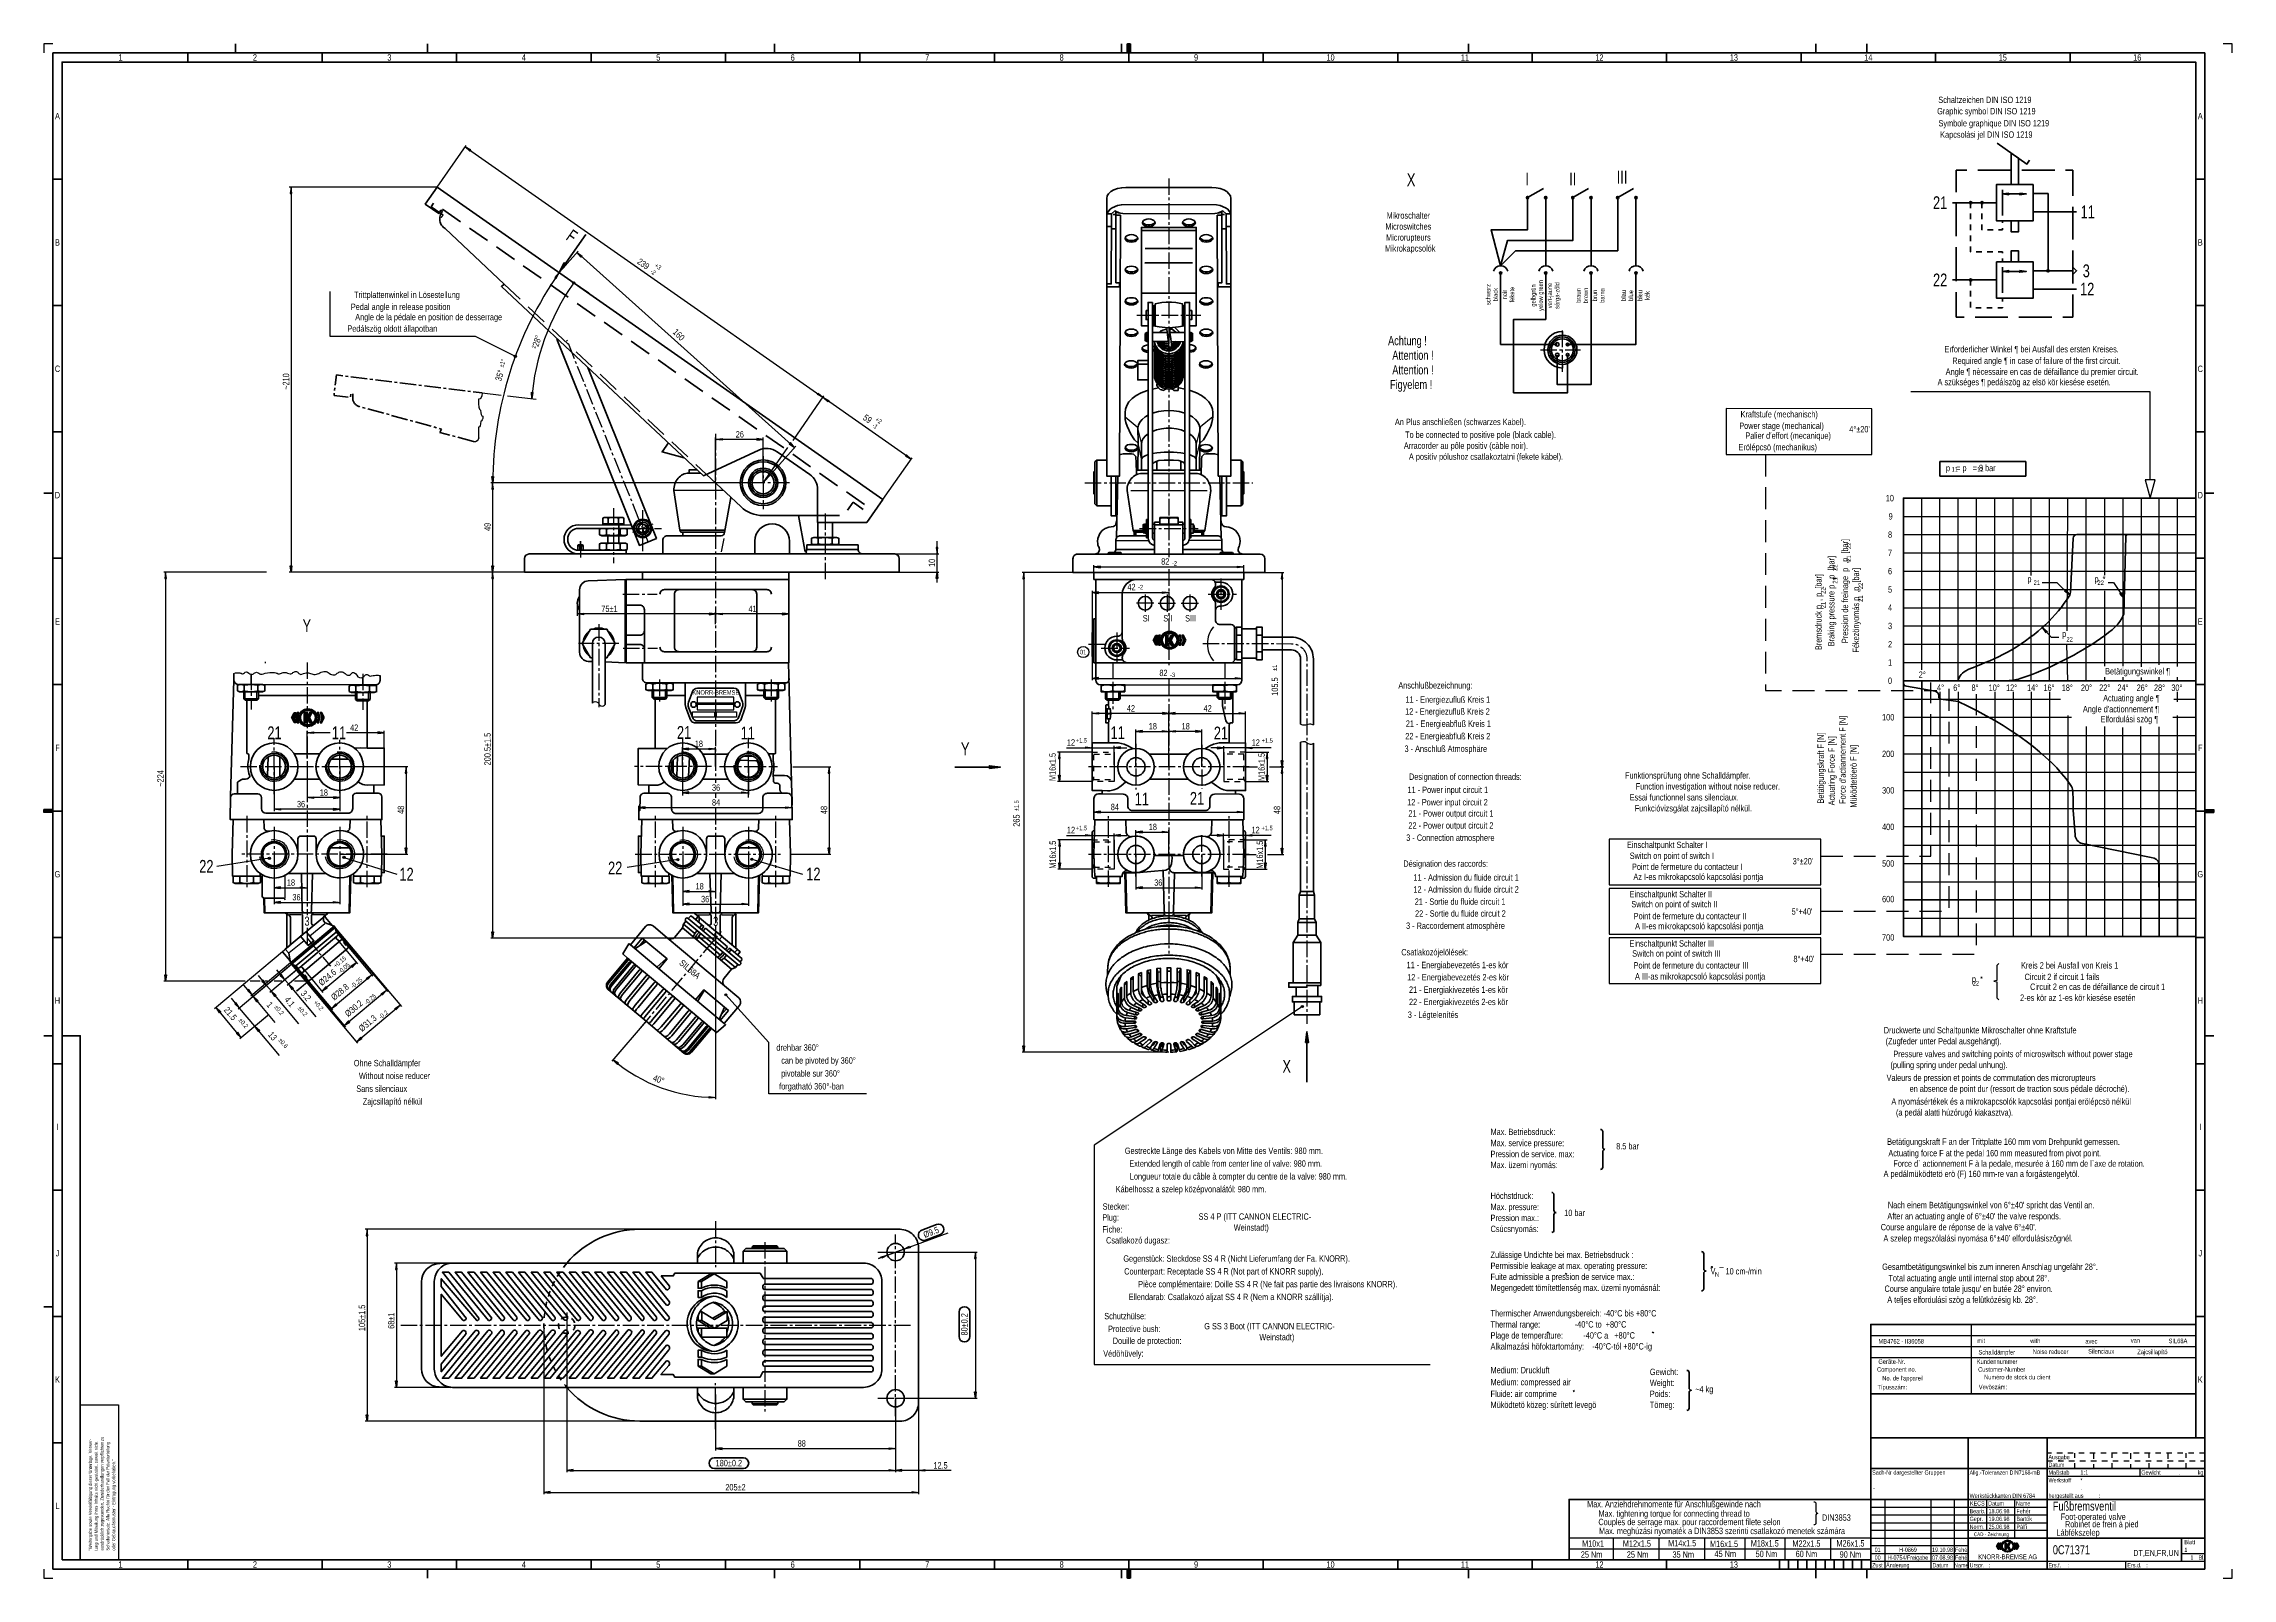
# Model space of a CAD drawing. Extents: x 0 to 1198, y 0 to 840.
import ezdxf
from ezdxf.enums import TextEntityAlignment as Align

# ---------------------------------------------------------------- set-up
doc = ezdxf.new("R2010")
doc.units = 0
doc.header["$LTSCALE"] = 12
for name, pattern in [('CENTRE', [1.125, 0.75, -0.125, 0.125, -0.125]), ('CHAIN_MEDIUM', [1.125, 0.75, -0.125, 0.125, -0.125]), ('CHAIN_THIN', [1.125, 0.75, -0.125, 0.125, -0.125]), ('DASHED_LONG_MEDIUM', [2, 1.5, -0.5]), ('DASHED_SHORT_THICK', [1.5, 1, -0.5]), ('DASHED_SHORT_THIN', [1.5, 1, -0.5]), ('DOTTED_MEDIUM', [0.5, 0.25, -0.25]), ('DOTTED_THIN', [0.5, 0.25, -0.25]), ('L0', [0]), ('LDM', [0]), ('LEA', [0]), ('LFUN', [0]), ('LPRM', [0]), ('LTXT', [0]), ('SL0', [0]), ('SOLID_MEDIUM', [0]), ('SOLID_THICK', [0]), ('SOLID_THIN', [0])]:
    doc.linetypes.add(name, pattern=pattern)
doc.layers.get('0').update_dxf_attribs({"linetype": 'CONTINUOUS'})
for name, color, linetype in [('1', 7, 'CONTINUOUS'), ('11', 7, 'CONTINUOUS'), ('2', 7, 'CONTINUOUS'), ('4', 7, 'CONTINUOUS'), ('40', 7, 'CONTINUOUS'), ('41', 7, 'CONTINUOUS'), ('6', 7, 'CONTINUOUS'), ('7', 7, 'CONTINUOUS')]:
    doc.layers.add(name, color=color, linetype=linetype)
doc.styles.add('CHECKED_BY', font='medtext', dxfattribs={"width": 0.75})
doc.styles.add('DATE', font='medtext', dxfattribs={"width": 0.75})
doc.styles.add('DRAWING_NUMBER', font='medtext', dxfattribs={"width": 0.75})
doc.styles.add('DRAWN_BY', font='medtext', dxfattribs={"width": 0.75})
doc.styles.add('KB_BLATT_ANZ', font='medtext', dxfattribs={"width": 0.75})
doc.styles.add('KB_CHANGE_NR', font='medtext', dxfattribs={"width": 0.75})
doc.styles.add('KB_KSTR_VW', font='medtext', dxfattribs={"width": 0.75})
doc.styles.add('KB_MASSTAB', font='medtext', dxfattribs={"width": 0.75})
doc.styles.add('KB_MATERIAL', font='medtext', dxfattribs={"width": 0.75})
doc.styles.add('KB_MATERIAL2', font='medtext', dxfattribs={"width": 0.75})
doc.styles.add('KB_NORM_DATUM', font='medtext', dxfattribs={"width": 0.75})
doc.styles.add('KB_NORM_NAME', font='medtext', dxfattribs={"width": 0.75})
doc.styles.add('KB_PART_WEIGHT', font='medtext', dxfattribs={"width": 0.75})
doc.styles.add('KB_PRF_DATUM', font='medtext', dxfattribs={"width": 0.75})
doc.styles.add('KB_REPLACED_WITH', font='medtext', dxfattribs={"width": 0.75})
doc.styles.add('KB_ROHT_NR', font='medtext', dxfattribs={"width": 0.75})
doc.styles.add('KB_SPRACHE', font='medtext', dxfattribs={"width": 0.75})
doc.styles.add('KB_SUBSTITUTE_PART', font='medtext', dxfattribs={"width": 0.75})
doc.styles.add('KB_URSPRG', font='medtext', dxfattribs={"width": 0.75})
doc.styles.add('PLAIN_LARGE', font='medtext', dxfattribs={"width": 0.75})
doc.styles.add('PLAIN_MEDIUM', font='medtext', dxfattribs={"width": 0.75})
doc.styles.add('PLAIN_SMALL', font='medtext', dxfattribs={"width": 0.75})
doc.styles.add('SC1', font='medtext', dxfattribs={"width": 0.75})
doc.styles.add('SHEET_NUMBER', font='medtext', dxfattribs={"width": 0.75})
doc.styles.add('SHEET_TITLE', font='medtext', dxfattribs={"width": 0.75})
doc.styles.add('ST4', font='medtext', dxfattribs={"width": 0.75})
doc.styles.get("Standard").update_dxf_attribs({"font": 'medtext', "width": 0.75})
doc.styles.add('TDM', font='medtext', dxfattribs={"width": 0.75})
doc.styles.add('TS2', font='medtext', dxfattribs={"width": 0.75})
doc.styles.add('ZFA', font='medtext', dxfattribs={"width": 0.75})
doc.styles.add('ZT5', font='medtext', dxfattribs={"width": 1.1})
doc.dimstyles.new('MEDDIM1094', dxfattribs={"dimtxt": 3.5, "dimasz": 3.5, "dimexe": 1, "dimexo": 1, "dimgap": 1.665, "dimtad": 1, "dimdec": 4, "dimrnd": 0.1, "dimzin": 12, "dimdsep": 46, "dimtxsty": 'Standard', "dimblk": 'MEDFUNV_7', "dimcen": 1.5, "dimclrd": 7, "dimclre": 7, "dimclrt": 7, "dimadec": 0, "dimazin": 0, "dimtfac": 0.7, "dimtdec": 4, "dimtmove": 0, "dimatfit": 3, "dimldrblk": 'MEDFUNV_7', "dimfxl": 0, "dimtolj": 1, "dimtzin": 0, "dimarcsym": 0})
doc.dimstyles.new('MEDDIM1101', dxfattribs={"dimtxt": 3.5, "dimasz": 3.5, "dimexe": 1, "dimexo": 1, "dimgap": 1.665, "dimtad": 1, "dimdec": 4, "dimrnd": 0.1, "dimzin": 12, "dimdsep": 46, "dimtxsty": 'Standard', "dimblk": 'MEDFUNV_7', "dimcen": 1.5, "dimclrd": 7, "dimclre": 7, "dimclrt": 7, "dimadec": 0, "dimazin": 0, "dimtfac": 0.7, "dimtdec": 4, "dimtmove": 0, "dimatfit": 3, "dimldrblk": 'MEDFUNV_7', "dimfxl": 0, "dimtolj": 1, "dimtzin": 0, "dimarcsym": 0})
doc.dimstyles.new('MEDDIM1117', dxfattribs={"dimtxt": 3.5, "dimasz": 3.5, "dimexe": 1, "dimexo": 1, "dimgap": 1.665, "dimtad": 1, "dimdec": 4, "dimrnd": 0.1, "dimzin": 12, "dimdsep": 46, "dimtxsty": 'Standard', "dimblk": 'MEDFUNV_7', "dimcen": 1.5, "dimclrd": 7, "dimclre": 7, "dimclrt": 7, "dimadec": 0, "dimazin": 0, "dimtfac": 0.7, "dimtdec": 4, "dimtmove": 0, "dimatfit": 3, "dimldrblk": 'MEDFUNV_7', "dimfxl": 0, "dimtolj": 1, "dimtzin": 0, "dimarcsym": 0})
doc.dimstyles.new('MEDDIM1124', dxfattribs={"dimtxt": 3.5, "dimasz": 3.5, "dimexe": 1, "dimexo": 1, "dimgap": 1.665, "dimtad": 1, "dimdec": 4, "dimrnd": 0.1, "dimzin": 12, "dimdsep": 46, "dimtxsty": 'Standard', "dimblk": 'MEDFUNV_7', "dimcen": 1.5, "dimclrd": 7, "dimclre": 7, "dimclrt": 7, "dimadec": 0, "dimazin": 0, "dimtfac": 0.7, "dimtdec": 4, "dimtmove": 0, "dimatfit": 3, "dimldrblk": 'MEDFUNV_7', "dimfxl": 0, "dimtolj": 1, "dimtzin": 0, "dimarcsym": 0})
doc.dimstyles.new('MEDDIM1131', dxfattribs={"dimtxt": 3.5, "dimasz": 3.5, "dimexe": 1, "dimexo": 1, "dimgap": 1.665, "dimtad": 1, "dimdec": 4, "dimrnd": 0.1, "dimzin": 12, "dimdsep": 46, "dimtxsty": 'Standard', "dimblk": 'MEDFUNV_7', "dimcen": 1.5, "dimclrd": 7, "dimclre": 7, "dimclrt": 7, "dimadec": 0, "dimazin": 0, "dimtfac": 0.7, "dimtdec": 4, "dimtmove": 0, "dimatfit": 3, "dimldrblk": 'MEDFUNV_7', "dimfxl": 0, "dimtolj": 1, "dimtzin": 0, "dimarcsym": 0})
doc.dimstyles.new('MEDDIM1145', dxfattribs={"dimtxt": 3.5, "dimasz": 3.5, "dimexe": 1, "dimexo": 1, "dimgap": 1.665, "dimtad": 1, "dimdec": 4, "dimrnd": 0.1, "dimzin": 12, "dimdsep": 46, "dimtxsty": 'Standard', "dimblk": 'MEDFUNV_7', "dimcen": 1.5, "dimclrd": 7, "dimclre": 7, "dimclrt": 7, "dimadec": 0, "dimazin": 0, "dimtfac": 0.7, "dimtdec": 4, "dimtmove": 0, "dimatfit": 3, "dimldrblk": 'MEDFUNV_7', "dimfxl": 0, "dimtolj": 1, "dimtzin": 0, "dimarcsym": 0})
doc.dimstyles.new('MEDDIM1152', dxfattribs={"dimtxt": 3.5, "dimasz": 3.5, "dimexe": 1, "dimexo": 1, "dimgap": 1.665, "dimtad": 1, "dimdec": 4, "dimrnd": 0.1, "dimzin": 12, "dimdsep": 46, "dimtxsty": 'Standard', "dimblk": 'MEDFUNV_7', "dimcen": 1.5, "dimclrd": 7, "dimclre": 7, "dimclrt": 7, "dimadec": 0, "dimazin": 0, "dimtfac": 0.7, "dimtdec": 4, "dimtmove": 0, "dimatfit": 3, "dimldrblk": 'MEDFUNV_7', "dimfxl": 0, "dimtolj": 1, "dimtzin": 0, "dimarcsym": 0})
doc.dimstyles.new('MEDDIM1159', dxfattribs={"dimtxt": 3.5, "dimasz": 3.5, "dimexe": 1, "dimexo": 1, "dimgap": 1.665, "dimtad": 1, "dimdec": 4, "dimrnd": 0.1, "dimzin": 12, "dimdsep": 46, "dimtxsty": 'Standard', "dimblk": 'MEDFUNV_7', "dimcen": 1.5, "dimclrd": 7, "dimclre": 7, "dimclrt": 7, "dimadec": 0, "dimazin": 0, "dimtfac": 0.7, "dimtdec": 4, "dimtmove": 0, "dimatfit": 3, "dimldrblk": 'MEDFUNV_7', "dimfxl": 0, "dimtolj": 1, "dimtzin": 0, "dimarcsym": 0})
doc.dimstyles.new('MEDDIM1166', dxfattribs={"dimtxt": 3.5, "dimasz": 3.5, "dimexe": 1, "dimexo": 1, "dimgap": 1.665, "dimtad": 1, "dimdec": 4, "dimrnd": 0.1, "dimzin": 12, "dimdsep": 46, "dimtxsty": 'Standard', "dimblk": 'MEDFUNV_7', "dimcen": 1.5, "dimclrd": 7, "dimclre": 7, "dimclrt": 7, "dimadec": 0, "dimazin": 0, "dimtfac": 0.7, "dimtdec": 4, "dimtmove": 0, "dimatfit": 3, "dimldrblk": 'MEDFUNV_7', "dimfxl": 0, "dimtolj": 1, "dimtzin": 0, "dimarcsym": 0})
doc.dimstyles.new('MEDDIM1173', dxfattribs={"dimtxt": 3.5, "dimasz": 3.5, "dimexe": 1, "dimexo": 1, "dimgap": 1.665, "dimtad": 1, "dimdec": 4, "dimrnd": 0.1, "dimzin": 12, "dimdsep": 46, "dimtxsty": 'Standard', "dimblk": 'MEDFUNV_7', "dimcen": 1.5, "dimclrd": 7, "dimclre": 7, "dimclrt": 7, "dimadec": 0, "dimazin": 0, "dimtfac": 0.7, "dimtdec": 4, "dimtmove": 0, "dimatfit": 3, "dimldrblk": 'MEDFUNV_7', "dimfxl": 0, "dimtolj": 1, "dimtzin": 0, "dimarcsym": 0})
doc.dimstyles.new('MEDDIM1180', dxfattribs={"dimtxt": 3.5, "dimasz": 3.5, "dimexe": 1, "dimexo": 1, "dimgap": 1.665, "dimtad": 1, "dimdec": 4, "dimrnd": 0.1, "dimzin": 12, "dimdsep": 46, "dimtxsty": 'Standard', "dimblk": 'MEDFUNV_7', "dimcen": 1.5, "dimclrd": 7, "dimclre": 7, "dimclrt": 7, "dimadec": 0, "dimazin": 0, "dimtfac": 0.7, "dimtdec": 4, "dimtmove": 0, "dimatfit": 3, "dimldrblk": 'MEDFUNV_7', "dimfxl": 0, "dimtolj": 1, "dimtzin": 0, "dimarcsym": 0})
doc.dimstyles.new('MEDDIM1326', dxfattribs={"dimtxt": 3.5, "dimasz": 3.5, "dimexe": 1, "dimexo": 1, "dimgap": 1.665, "dimtad": 1, "dimdec": 4, "dimrnd": 0.1, "dimzin": 12, "dimdsep": 46, "dimtxsty": 'Standard', "dimblk": 'MEDFUNV_7', "dimcen": 1.5, "dimclrd": 7, "dimclre": 7, "dimclrt": 7, "dimadec": 0, "dimazin": 0, "dimtfac": 0.7, "dimtdec": 4, "dimtmove": 0, "dimatfit": 3, "dimldrblk": 'MEDFUNV_7', "dimfxl": 0, "dimtolj": 1, "dimtzin": 0, "dimarcsym": 0})
doc.dimstyles.new('MEDDIM1333', dxfattribs={"dimtxt": 3.5, "dimasz": 3.5, "dimexe": 1, "dimexo": 1, "dimgap": 1.665, "dimtad": 1, "dimdec": 4, "dimrnd": 0.1, "dimzin": 12, "dimdsep": 46, "dimtxsty": 'Standard', "dimblk": 'MEDFUNV_7', "dimcen": 1.5, "dimclrd": 7, "dimclre": 7, "dimclrt": 7, "dimadec": 0, "dimazin": 0, "dimtfac": 0.7, "dimtdec": 4, "dimtmove": 0, "dimatfit": 3, "dimldrblk": 'MEDFUNV_7', "dimfxl": 0, "dimtolj": 1, "dimtzin": 0, "dimarcsym": 0})
doc.dimstyles.new('MEDDIM1340', dxfattribs={"dimtxt": 3.5, "dimasz": 3.5, "dimexe": 1, "dimexo": 1, "dimgap": 1.665, "dimtad": 1, "dimdec": 4, "dimrnd": 0.1, "dimzin": 12, "dimdsep": 46, "dimtxsty": 'Standard', "dimblk": 'MEDFUNV_7', "dimcen": 1.5, "dimclrd": 7, "dimclre": 7, "dimclrt": 7, "dimadec": 0, "dimazin": 0, "dimtfac": 0.7, "dimtdec": 4, "dimtmove": 0, "dimatfit": 3, "dimldrblk": 'MEDFUNV_7', "dimfxl": 0, "dimtolj": 1, "dimtzin": 0, "dimarcsym": 0})
doc.dimstyles.new('MEDDIM1347', dxfattribs={"dimtxt": 3.5, "dimasz": 3.5, "dimexe": 1, "dimexo": 1, "dimgap": 1.665, "dimtad": 1, "dimdec": 4, "dimrnd": 0.1, "dimzin": 12, "dimdsep": 46, "dimtxsty": 'Standard', "dimblk": 'MEDFUNV_7', "dimcen": 1.5, "dimclrd": 7, "dimclre": 7, "dimclrt": 7, "dimadec": 0, "dimazin": 0, "dimtfac": 0.7, "dimtdec": 4, "dimtmove": 0, "dimatfit": 3, "dimldrblk": 'MEDFUNV_7', "dimfxl": 0, "dimtolj": 1, "dimtzin": 0, "dimarcsym": 0})
doc.dimstyles.new('MEDDIM1364', dxfattribs={"dimtxt": 3.5, "dimasz": 3.5, "dimexe": 1, "dimexo": 1, "dimgap": 1.665, "dimtad": 1, "dimdec": 4, "dimrnd": 0.1, "dimzin": 12, "dimdsep": 46, "dimtxsty": 'Standard', "dimblk": 'MEDFUNV_7', "dimcen": 1.5, "dimclrd": 7, "dimclre": 7, "dimclrt": 7, "dimadec": 0, "dimazin": 0, "dimtfac": 0.7, "dimtdec": 4, "dimtmove": 0, "dimatfit": 3, "dimldrblk": 'MEDFUNV_7', "dimfxl": 0, "dimtolj": 1, "dimtzin": 0, "dimarcsym": 0})
doc.dimstyles.new('MEDDIM1371', dxfattribs={"dimtxt": 3.5, "dimasz": 3.5, "dimexe": 1, "dimexo": 1, "dimgap": 1.665, "dimtad": 1, "dimdec": 4, "dimrnd": 0.1, "dimzin": 12, "dimdsep": 46, "dimtxsty": 'Standard', "dimblk": 'MEDFUNV_7', "dimcen": 1.5, "dimclrd": 7, "dimclre": 7, "dimclrt": 7, "dimadec": 0, "dimazin": 0, "dimtol": 1, "dimtp": 1, "dimtm": 1, "dimtfac": 0.7, "dimtdec": 4, "dimtmove": 0, "dimatfit": 3, "dimldrblk": 'MEDFUNV_7', "dimfxl": 0, "dimtolj": 1, "dimtzin": 0, "dimarcsym": 0})
doc.dimstyles.new('MEDDIM1382', dxfattribs={"dimtxt": 3.5, "dimasz": 3.5, "dimexe": 1, "dimexo": 1, "dimgap": 1.665, "dimtad": 1, "dimdec": 4, "dimrnd": 0.1, "dimzin": 12, "dimdsep": 46, "dimtxsty": 'Standard', "dimblk": 'MEDFUNV_7', "dimcen": 1.5, "dimclrd": 7, "dimclre": 7, "dimclrt": 7, "dimadec": 0, "dimazin": 0, "dimtfac": 0.7, "dimtdec": 4, "dimtmove": 0, "dimatfit": 3, "dimldrblk": 'MEDFUNV_7', "dimfxl": 0, "dimtolj": 1, "dimtzin": 0, "dimarcsym": 0})
doc.dimstyles.new('MEDDIM1389', dxfattribs={"dimtxt": 3.5, "dimasz": 3.5, "dimexe": 1, "dimexo": 1, "dimgap": 1.665, "dimtad": 1, "dimdec": 4, "dimrnd": 0.1, "dimzin": 12, "dimdsep": 46, "dimtxsty": 'Standard', "dimblk": 'MEDFUNV_7', "dimcen": 1.5, "dimclrd": 7, "dimclre": 7, "dimclrt": 7, "dimadec": 0, "dimazin": 0, "dimtfac": 0.7, "dimtdec": 4, "dimtmove": 0, "dimatfit": 3, "dimldrblk": 'MEDFUNV_7', "dimfxl": 0, "dimtolj": 1, "dimtzin": 0, "dimarcsym": 0})
doc.dimstyles.new('MEDDIM1396', dxfattribs={"dimtxt": 3.5, "dimasz": 3.5, "dimexe": 1, "dimexo": 1, "dimgap": 1.665, "dimtad": 1, "dimdec": 4, "dimrnd": 0.1, "dimzin": 12, "dimdsep": 46, "dimtxsty": 'Standard', "dimblk": 'MEDFUNV_7', "dimcen": 1.5, "dimclrd": 7, "dimclre": 7, "dimclrt": 7, "dimadec": 0, "dimazin": 0, "dimtfac": 0.7, "dimtdec": 4, "dimtmove": 0, "dimatfit": 3, "dimldrblk": 'MEDFUNV_7', "dimfxl": 0, "dimtolj": 1, "dimtzin": 0, "dimarcsym": 0})
doc.dimstyles.new('MEDDIM1407', dxfattribs={"dimtxt": 3.5, "dimasz": 3.5, "dimexe": 1, "dimexo": 1, "dimgap": 1.665, "dimtad": 1, "dimdec": 4, "dimrnd": 0.1, "dimzin": 12, "dimdsep": 46, "dimtxsty": 'Standard', "dimblk": 'MEDFUNV_7', "dimcen": 1.5, "dimclrd": 7, "dimclre": 7, "dimclrt": 7, "dimadec": 0, "dimazin": 0, "dimtol": 1, "dimtp": 1, "dimtm": 1, "dimtfac": 0.7, "dimtdec": 4, "dimtmove": 0, "dimatfit": 3, "dimldrblk": 'MEDFUNV_7', "dimfxl": 0, "dimtolj": 1, "dimtzin": 0, "dimarcsym": 0})
doc.dimstyles.new('MEDDIM1416', dxfattribs={"dimtxt": 3.5, "dimasz": 3.5, "dimexe": 1, "dimexo": 1, "dimgap": 1.665, "dimtad": 1, "dimdec": 4, "dimrnd": 0.1, "dimzin": 12, "dimdsep": 46, "dimtxsty": 'Standard', "dimblk1": 'MEDFUNV_7', "dimblk2": 'NONE', "dimsah": 1, "dimcen": 1.5, "dimclrd": 7, "dimclre": 7, "dimclrt": 7, "dimadec": 0, "dimazin": 0, "dimtfac": 0.7, "dimtdec": 4, "dimtmove": 0, "dimatfit": 3, "dimldrblk": 'MEDFUNV_7', "dimfxl": 0, "dimtolj": 1, "dimtzin": 0, "dimarcsym": 0})
doc.dimstyles.new('MEDDIM144', dxfattribs={"dimtxt": 3.5, "dimasz": 3.5, "dimexe": 1, "dimexo": 1, "dimgap": 1.665, "dimtad": 1, "dimdec": 4, "dimrnd": 0.1, "dimzin": 12, "dimdsep": 46, "dimtxsty": 'Standard', "dimblk": 'MEDFUNV_7', "dimcen": 1.5, "dimclrd": 7, "dimclre": 7, "dimclrt": 7, "dimadec": 0, "dimazin": 0, "dimtfac": 0.7, "dimtdec": 4, "dimtmove": 0, "dimatfit": 3, "dimldrblk": 'MEDFUNV_7', "dimfxl": 0, "dimtolj": 1, "dimtzin": 0, "dimarcsym": 0})
doc.dimstyles.new('MEDDIM151', dxfattribs={"dimtxt": 3.5, "dimasz": 3.5, "dimexe": 1, "dimexo": 1, "dimgap": 1.665, "dimtad": 1, "dimdec": 4, "dimrnd": 0.1, "dimzin": 12, "dimdsep": 46, "dimtxsty": 'Standard', "dimblk": 'MEDFUNV_7', "dimcen": 1.5, "dimclrd": 7, "dimclre": 7, "dimclrt": 7, "dimadec": 0, "dimazin": 0, "dimtfac": 0.7, "dimtdec": 4, "dimtmove": 0, "dimatfit": 3, "dimldrblk": 'MEDFUNV_7', "dimfxl": 0, "dimtolj": 1, "dimtzin": 0, "dimarcsym": 0})
doc.dimstyles.new('MEDDIM158', dxfattribs={"dimtxt": 3.5, "dimasz": 3.5, "dimexe": 1, "dimexo": 1, "dimgap": 1.665, "dimtad": 1, "dimdec": 4, "dimrnd": 0.1, "dimzin": 12, "dimdsep": 46, "dimtxsty": 'Standard', "dimblk": 'MEDFUNV_7', "dimcen": 1.5, "dimclrd": 7, "dimclre": 7, "dimclrt": 7, "dimadec": 0, "dimazin": 0, "dimtfac": 0.7, "dimtdec": 4, "dimtmove": 0, "dimatfit": 3, "dimldrblk": 'MEDFUNV_7', "dimfxl": 0, "dimtolj": 1, "dimtzin": 0, "dimarcsym": 0})
doc.dimstyles.new('MEDDIM1646', dxfattribs={"dimtxt": 3.5, "dimasz": 3.5, "dimexe": 1, "dimexo": 1, "dimgap": 1.665, "dimtad": 1, "dimdec": 4, "dimrnd": 0.1, "dimzin": 12, "dimdsep": 46, "dimtxsty": 'Standard', "dimblk": 'MEDFUNV_7', "dimcen": 1.5, "dimclrd": 7, "dimclre": 7, "dimclrt": 7, "dimadec": 0, "dimazin": 0, "dimtol": 1, "dimtp": 0.2, "dimtfac": 0.7, "dimtdec": 4, "dimtmove": 0, "dimatfit": 3, "dimldrblk": 'MEDFUNV_7', "dimfxl": 0, "dimtolj": 1, "dimtzin": 0, "dimarcsym": 0})
doc.dimstyles.new('MEDDIM165', dxfattribs={"dimtxt": 3.5, "dimasz": 3.5, "dimexe": 1, "dimexo": 1, "dimgap": 1.665, "dimtad": 1, "dimdec": 4, "dimrnd": 0.1, "dimzin": 12, "dimdsep": 46, "dimtxsty": 'Standard', "dimblk": 'MEDFUNV_7', "dimcen": 1.5, "dimclrd": 7, "dimclre": 7, "dimclrt": 7, "dimadec": 0, "dimazin": 0, "dimtfac": 0.7, "dimtdec": 4, "dimtmove": 0, "dimatfit": 3, "dimldrblk": 'MEDFUNV_7', "dimfxl": 0, "dimtolj": 1, "dimtzin": 0, "dimarcsym": 0})
doc.dimstyles.new('MEDDIM1655', dxfattribs={"dimtxt": 3.5, "dimasz": 3.5, "dimexe": 1, "dimexo": 1, "dimgap": 1.665, "dimtad": 1, "dimdec": 4, "dimrnd": 0.1, "dimzin": 12, "dimdsep": 46, "dimtxsty": 'Standard', "dimblk": 'MEDFUNV_7', "dimcen": 1.5, "dimclrd": 7, "dimclre": 7, "dimclrt": 7, "dimadec": 0, "dimazin": 0, "dimtol": 1, "dimtp": 0.2, "dimtfac": 0.7, "dimtdec": 4, "dimtmove": 0, "dimatfit": 3, "dimldrblk": 'MEDFUNV_7', "dimfxl": 0, "dimtolj": 1, "dimtzin": 0, "dimarcsym": 0})
doc.dimstyles.new('MEDDIM1664', dxfattribs={"dimtxt": 3.5, "dimasz": 3.5, "dimexe": 1, "dimexo": 1, "dimgap": 1.665, "dimtad": 1, "dimdec": 4, "dimrnd": 0.1, "dimzin": 12, "dimdsep": 46, "dimtxsty": 'Standard', "dimblk": 'MEDFUNV_7', "dimcen": 1.5, "dimclrd": 7, "dimclre": 7, "dimclrt": 7, "dimadec": 0, "dimazin": 0, "dimtol": 1, "dimtp": 0.2, "dimtfac": 0.7, "dimtdec": 4, "dimtmove": 0, "dimatfit": 3, "dimldrblk": 'MEDFUNV_7', "dimfxl": 0, "dimtolj": 1, "dimtzin": 0, "dimarcsym": 0})
doc.dimstyles.new('MEDDIM1673', dxfattribs={"dimtxt": 3.5, "dimasz": 3.5, "dimexe": 1, "dimexo": 1, "dimgap": 1.665, "dimtad": 1, "dimdec": 4, "dimrnd": 0.1, "dimzin": 12, "dimdsep": 46, "dimtxsty": 'Standard', "dimblk": 'MEDFUNV_7', "dimcen": 1.5, "dimclrd": 7, "dimclre": 7, "dimclrt": 7, "dimadec": 0, "dimazin": 0, "dimtfac": 0.7, "dimtdec": 4, "dimtmove": 0, "dimatfit": 3, "dimldrblk": 'MEDFUNV_7', "dimfxl": 0, "dimtolj": 1, "dimtzin": 0, "dimarcsym": 0})
doc.dimstyles.new('MEDDIM1682', dxfattribs={"dimtxt": 3.5, "dimasz": 3.5, "dimexe": 1, "dimexo": 1, "dimgap": 1.665, "dimtad": 1, "dimdec": 4, "dimrnd": 0.1, "dimzin": 12, "dimdsep": 46, "dimtxsty": 'Standard', "dimblk": 'MEDFUNV_7', "dimcen": 1.5, "dimclrd": 7, "dimclre": 7, "dimclrt": 7, "dimadec": 0, "dimazin": 0, "dimtol": 1, "dimtp": 0.2, "dimtfac": 0.7, "dimtdec": 4, "dimtmove": 0, "dimatfit": 3, "dimldrblk": 'MEDFUNV_7', "dimfxl": 0, "dimtolj": 1, "dimtzin": 0, "dimarcsym": 0})
doc.dimstyles.new('MEDDIM1691', dxfattribs={"dimtxt": 3.5, "dimasz": 3.5, "dimexe": 1, "dimexo": 1, "dimgap": 1.665, "dimtad": 1, "dimdec": 4, "dimrnd": 0.1, "dimzin": 12, "dimdsep": 46, "dimtxsty": 'Standard', "dimblk": 'MEDFUNV_7', "dimcen": 1.5, "dimclrd": 7, "dimclre": 7, "dimclrt": 7, "dimadec": 0, "dimazin": 0, "dimtfac": 0.7, "dimtdec": 4, "dimtmove": 0, "dimatfit": 3, "dimldrblk": 'MEDFUNV_7', "dimfxl": 0, "dimtolj": 1, "dimtzin": 0, "dimarcsym": 0})
doc.dimstyles.new('MEDDIM1700', dxfattribs={"dimtxt": 3.5, "dimasz": 3.5, "dimexe": 1, "dimexo": 1, "dimgap": 1.665, "dimtad": 1, "dimdec": 4, "dimrnd": 0.1, "dimzin": 12, "dimdsep": 46, "dimtxsty": 'Standard', "dimblk": 'MEDFUNV_7', "dimcen": 1.5, "dimclrd": 7, "dimclre": 7, "dimclrt": 7, "dimadec": 0, "dimazin": 0, "dimtfac": 0.7, "dimtdec": 4, "dimtmove": 0, "dimatfit": 3, "dimldrblk": 'MEDFUNV_7', "dimfxl": 0, "dimtolj": 1, "dimtzin": 0, "dimarcsym": 0})
doc.dimstyles.new('MEDDIM1709', dxfattribs={"dimtxt": 3.5, "dimasz": 3.5, "dimexe": 1, "dimexo": 1, "dimgap": 1.665, "dimtad": 1, "dimdec": 4, "dimrnd": 0.1, "dimzin": 12, "dimdsep": 46, "dimtxsty": 'Standard', "dimblk": 'MEDFUNV_7', "dimcen": 1.5, "dimclrd": 7, "dimclre": 7, "dimclrt": 7, "dimadec": 0, "dimazin": 0, "dimtfac": 0.7, "dimtdec": 4, "dimtmove": 0, "dimatfit": 3, "dimldrblk": 'MEDFUNV_7', "dimfxl": 0, "dimtolj": 1, "dimtzin": 0, "dimarcsym": 0})
doc.dimstyles.new('MEDDIM1718', dxfattribs={"dimtxt": 3.5, "dimasz": 3.5, "dimexe": 1, "dimexo": 1, "dimgap": 1.665, "dimtad": 1, "dimdec": 4, "dimrnd": 0.1, "dimzin": 12, "dimdsep": 46, "dimtxsty": 'Standard', "dimblk": 'MEDFUNV_7', "dimcen": 1.5, "dimclrd": 7, "dimclre": 7, "dimclrt": 7, "dimadec": 0, "dimazin": 0, "dimtol": 1, "dimtp": 0.15, "dimtm": 0.05, "dimtfac": 0.7, "dimtdec": 4, "dimtmove": 0, "dimatfit": 3, "dimldrblk": 'MEDFUNV_7', "dimfxl": 0, "dimtolj": 1, "dimtzin": 0, "dimarcsym": 0})
doc.dimstyles.new('MEDDIM172', dxfattribs={"dimtxt": 3.5, "dimasz": 3.5, "dimexe": 1, "dimexo": 1, "dimgap": 1.665, "dimtad": 1, "dimdec": 4, "dimrnd": 0.1, "dimzin": 12, "dimdsep": 46, "dimtxsty": 'Standard', "dimblk": 'MEDFUNV_7', "dimcen": 1.5, "dimclrd": 7, "dimclre": 7, "dimclrt": 7, "dimadec": 0, "dimazin": 0, "dimtfac": 0.7, "dimtdec": 4, "dimtmove": 0, "dimatfit": 3, "dimldrblk": 'MEDFUNV_7', "dimfxl": 0, "dimtolj": 1, "dimtzin": 0, "dimarcsym": 0})
doc.dimstyles.new('MEDDIM1958', dxfattribs={"dimtxt": 3.5, "dimasz": 3.5, "dimexe": 1, "dimexo": 1, "dimgap": 1.665, "dimtad": 1, "dimdec": 4, "dimrnd": 0.1, "dimzin": 12, "dimdsep": 46, "dimtxsty": 'Standard', "dimblk": 'MEDFUNV_7', "dimcen": 1.5, "dimclrd": 7, "dimclre": 7, "dimclrt": 7, "dimadec": 0, "dimazin": 0, "dimtfac": 0.7, "dimtdec": 4, "dimtmove": 0, "dimatfit": 3, "dimldrblk": 'MEDFUNV_7', "dimfxl": 0, "dimtolj": 1, "dimtzin": 0, "dimarcsym": 0})
doc.dimstyles.new('MEDDIM1965', dxfattribs={"dimtxt": 3.5, "dimasz": 3.5, "dimexe": 1, "dimexo": 1, "dimgap": 1.665, "dimtad": 1, "dimdec": 4, "dimrnd": 0.1, "dimzin": 12, "dimdsep": 46, "dimtxsty": 'Standard', "dimblk": 'MEDFUNV_7', "dimcen": 1.5, "dimclrd": 7, "dimclre": 7, "dimclrt": 7, "dimadec": 0, "dimazin": 0, "dimtfac": 0.7, "dimtdec": 4, "dimtmove": 0, "dimatfit": 3, "dimldrblk": 'MEDFUNV_7', "dimfxl": 0, "dimtolj": 1, "dimtzin": 0, "dimarcsym": 0})
doc.dimstyles.new('MEDDIM2038', dxfattribs={"dimtxt": 3.5, "dimasz": 3.5, "dimexe": 1, "dimexo": 1, "dimgap": 1.665, "dimtad": 1, "dimdec": 4, "dimrnd": 0.1, "dimzin": 12, "dimdsep": 46, "dimtxsty": 'Standard', "dimblk": 'MEDFUNV_7', "dimcen": 1.5, "dimclrd": 7, "dimclre": 7, "dimclrt": 7, "dimadec": 0, "dimazin": 0, "dimtfac": 0.7, "dimtdec": 4, "dimtmove": 0, "dimatfit": 3, "dimldrblk": 'MEDFUNV_7', "dimfxl": 0, "dimtolj": 1, "dimtzin": 0, "dimarcsym": 0})
doc.dimstyles.new('MEDDIM2045', dxfattribs={"dimtxt": 3.5, "dimasz": 3.5, "dimexe": 1, "dimexo": 1, "dimgap": 1.665, "dimtad": 1, "dimdec": 4, "dimrnd": 0.1, "dimzin": 12, "dimdsep": 46, "dimtxsty": 'Standard', "dimblk": 'MEDFUNV_7', "dimcen": 1.5, "dimclrd": 7, "dimclre": 7, "dimclrt": 7, "dimadec": 0, "dimazin": 0, "dimtfac": 0.7, "dimtdec": 4, "dimtmove": 0, "dimatfit": 3, "dimldrblk": 'MEDFUNV_7', "dimfxl": 0, "dimtolj": 1, "dimtzin": 0, "dimarcsym": 0})
doc.dimstyles.new('MEDDIM2052', dxfattribs={"dimtxt": 3.5, "dimasz": 3.5, "dimexe": 1, "dimexo": 1, "dimgap": 1.665, "dimtad": 1, "dimdec": 4, "dimrnd": 0.1, "dimzin": 12, "dimdsep": 46, "dimtxsty": 'Standard', "dimblk": 'MEDFUNV_7', "dimcen": 1.5, "dimclrd": 7, "dimclre": 7, "dimclrt": 7, "dimadec": 0, "dimazin": 0, "dimtfac": 0.7, "dimtdec": 4, "dimtmove": 0, "dimatfit": 3, "dimldrblk": 'MEDFUNV_7', "dimfxl": 0, "dimtolj": 1, "dimtzin": 0, "dimarcsym": 0})
doc.dimstyles.new('MEDDIM2059', dxfattribs={"dimtxt": 3.5, "dimasz": 3.5, "dimexe": 1, "dimexo": 1, "dimgap": 1.665, "dimtad": 1, "dimdec": 4, "dimrnd": 0.1, "dimzin": 12, "dimdsep": 46, "dimtxsty": 'Standard', "dimblk": 'MEDFUNV_7', "dimcen": 1.5, "dimclrd": 7, "dimclre": 7, "dimclrt": 7, "dimadec": 0, "dimazin": 0, "dimtfac": 0.7, "dimtdec": 4, "dimtmove": 0, "dimatfit": 3, "dimldrblk": 'MEDFUNV_7', "dimfxl": 0, "dimtolj": 1, "dimtzin": 0, "dimarcsym": 0})
doc.dimstyles.new('MEDDIM2066', dxfattribs={"dimtxt": 3.5, "dimasz": 3.5, "dimexe": 1, "dimexo": 1, "dimgap": 1.665, "dimtad": 1, "dimdec": 4, "dimrnd": 0.1, "dimzin": 12, "dimdsep": 46, "dimtxsty": 'Standard', "dimblk": 'MEDFUNV_7', "dimcen": 1.5, "dimclrd": 7, "dimclre": 7, "dimclrt": 7, "dimadec": 0, "dimazin": 0, "dimtfac": 0.7, "dimtdec": 4, "dimtmove": 0, "dimatfit": 3, "dimldrblk": 'MEDFUNV_7', "dimfxl": 0, "dimtolj": 1, "dimtzin": 0, "dimarcsym": 0})
doc.dimstyles.new('MEDDIM2073', dxfattribs={"dimtxt": 3.5, "dimasz": 3.5, "dimexe": 1, "dimexo": 1, "dimgap": 1.665, "dimtad": 1, "dimdec": 4, "dimrnd": 0.1, "dimzin": 12, "dimdsep": 46, "dimtxsty": 'Standard', "dimblk": 'MEDFUNV_7', "dimcen": 1.5, "dimclrd": 7, "dimclre": 7, "dimclrt": 7, "dimadec": 0, "dimazin": 0, "dimtfac": 0.7, "dimtdec": 4, "dimtmove": 0, "dimatfit": 3, "dimldrblk": 'MEDFUNV_7', "dimfxl": 0, "dimtolj": 1, "dimtzin": 0, "dimarcsym": 0})
doc.dimstyles.new('MEDDIM2154', dxfattribs={"dimtxt": 3.5, "dimasz": 3.5, "dimexe": 1, "dimexo": 1, "dimgap": 1.665, "dimtad": 1, "dimdec": 4, "dimrnd": 0.1, "dimzin": 12, "dimdsep": 46, "dimtxsty": 'Standard', "dimblk": 'MEDFUNV_7', "dimcen": 1.5, "dimclrd": 7, "dimclre": 7, "dimclrt": 7, "dimadec": 0, "dimazin": 0, "dimtfac": 0.7, "dimtdec": 4, "dimtmove": 0, "dimatfit": 3, "dimldrblk": 'MEDFUNV_7', "dimfxl": 0, "dimtolj": 1, "dimtzin": 0, "dimarcsym": 0})
doc.dimstyles.new('MEDDIM2161', dxfattribs={"dimtxt": 3.5, "dimasz": 3.5, "dimexe": 1, "dimexo": 1, "dimgap": 1.665, "dimtad": 1, "dimdec": 4, "dimrnd": 0.1, "dimzin": 12, "dimdsep": 46, "dimtxsty": 'Standard', "dimblk": 'MEDFUNV_7', "dimcen": 1.5, "dimclrd": 7, "dimclre": 7, "dimclrt": 7, "dimadec": 0, "dimazin": 0, "dimtfac": 0.7, "dimtdec": 4, "dimtmove": 0, "dimatfit": 3, "dimldrblk": 'MEDFUNV_7', "dimfxl": 0, "dimtolj": 1, "dimtzin": 0, "dimarcsym": 0})
doc.dimstyles.new('MEDDIM2260', dxfattribs={"dimtxt": 3.5, "dimasz": 3.5, "dimexe": 1, "dimexo": 1, "dimgap": 1.665, "dimtad": 1, "dimdec": 4, "dimrnd": 0.1, "dimzin": 12, "dimdsep": 46, "dimtxsty": 'Standard', "dimblk": 'MEDFUNV_7', "dimcen": 1.5, "dimclrd": 7, "dimclre": 7, "dimclrt": 7, "dimadec": 0, "dimazin": 0, "dimtfac": 0.7, "dimtdec": 4, "dimtmove": 0, "dimatfit": 3, "dimldrblk": 'MEDFUNV_7', "dimfxl": 0, "dimtolj": 1, "dimtzin": 0, "dimarcsym": 0})
doc.dimstyles.new('MEDDIM543', dxfattribs={"dimtxt": 3.5, "dimasz": 3.5, "dimexe": 1, "dimexo": 1, "dimgap": 1.665, "dimtad": 1, "dimdec": 4, "dimrnd": 0.1, "dimzin": 12, "dimdsep": 46, "dimtxsty": 'Standard', "dimblk": 'MEDFUNV_7', "dimcen": 1.5, "dimclrd": 7, "dimclre": 7, "dimclrt": 7, "dimadec": 0, "dimazin": 0, "dimtfac": 0.7, "dimtdec": 4, "dimtmove": 0, "dimatfit": 3, "dimldrblk": 'MEDFUNV_7', "dimfxl": 0, "dimtolj": 1, "dimtzin": 0, "dimarcsym": 0})
doc.dimstyles.new('MEDDIM702', dxfattribs={"dimtxt": 3.5, "dimasz": 3.5, "dimexe": 1, "dimexo": 1, "dimgap": 1.665, "dimtad": 1, "dimdec": 4, "dimrnd": 0.1, "dimzin": 12, "dimdsep": 46, "dimtxsty": 'Standard', "dimblk": 'MEDFUNV_7', "dimcen": 1.5, "dimclrd": 7, "dimclre": 7, "dimclrt": 7, "dimadec": 0, "dimazin": 0, "dimtol": 1, "dimtp": 1.5, "dimtm": 1, "dimtfac": 0.7, "dimtdec": 4, "dimtmove": 0, "dimatfit": 3, "dimldrblk": 'MEDFUNV_7', "dimfxl": 0, "dimtolj": 1, "dimtzin": 0, "dimarcsym": 0})

msp = doc.modelspace()

# ---------------------------------------------------------------- texts
at = {"layer": '2', "color": 23, "lineweight": 35, "width": 0.75}
for s, height, style, p in [('.', 3.5, 'ZFA', (1001.28464, 50.53003)), ('1:1', 2.5, 'KB_MASSTAB', (1114.87549, 57.87503)), ('KECS', 2.35, 'KB_KSTR_VW', (1054.45874, 40.95496))]:
    msp.add_text(s, height=height, dxfattribs=dict(at, style=style)).set_placement(p, align=Align.MIDDLE_LEFT)
at = {"layer": '2', "color": 7, "lineweight": 25, "width": 0.75}
for s, height, style, p in [('Allg.-Toleranzen DIN7168-mB', 2.3099998, 'PLAIN_SMALL', (1054.22797, 57.87503)), ('*', 2.35, 'KB_MATERIAL', (1114.87549, 53.64511)), ('.', 2.35, 'KB_MATERIAL2', (1114.87549, 49.41504)), ('Werkst%%252ckkanten DIN 6784', 2.3499998, 'PLAIN_SMALL', (1054.24129, 45.16992)), ('18.06.98', 2.35, 'DATE', (1064.61865, 36.72496)), ('Feh%%233r', 2.35, 'DRAWN_BY', (1079.85864, 36.72496)), (':', 2.35, 'KB_ROHT_NR', (1124.87549, 45.18497)), ('25.06.98', 2.35, 'KB_NORM_DATUM', (1064.61865, 28.15352)), ('19.06.98', 2.35, 'KB_PRF_DATUM', (1064.61865, 32.49498)), ('Bart%%243k', 2.35, 'CHECKED_BY', (1079.85864, 32.49498)), ('P%%225lfi', 2.35, 'KB_NORM_NAME', (1079.85864, 28.15352)), ('1', 2.35, 'SHEET_NUMBER', (1171.79761, 15.57498)), (':', 2.35, 'KB_URSPRG', (1064.61865, 7.11491)), (':', 2.35, 'KB_SUBSTITUTE_PART', (1107.79834, 7.11491)), (':', 2.35, 'KB_REPLACED_WITH', (1150.97778, 7.11491))]:
    msp.add_text(s, height=height, dxfattribs=dict(at, style=style)).set_placement(p, align=Align.MIDDLE_LEFT)
at = {"layer": '2', "color": 7, "lineweight": 25, "style": 'KB_PART_WEIGHT', "width": 0.75}
msp.add_text('.', height=2.35, dxfattribs=at).set_placement((1169.34937, 57.87503), align=Align.MIDDLE_CENTER)
at = {"layer": '2', "color": 92, "lineweight": 50, "width": 0.75}
for s, style, p in [('Fu%%223bremsventil', 'SHEET_TITLE', (1099.81079, 39.49501)), ('0C71371', 'DRAWING_NUMBER', (1099.81079, 15.575))]:
    msp.add_text(s, height=5, dxfattribs=dict(at, style=style)).set_placement(p, align=Align.MIDDLE_LEFT)
at = {"layer": '2', "color": 23, "lineweight": 35, "style": 'KB_SPRACHE', "width": 0.75}
msp.add_text('DT,EN,FR,UN', height=3.2899998, dxfattribs=at).set_placement((1168.79761, 13.845), align=Align.MIDDLE_RIGHT)
at = {"layer": '2', "color": 7, "lineweight": 25, "style": 'KB_BLATT_ANZ', "width": 0.75}
msp.add_text('1', height=2.35, dxfattribs=at).set_placement((1176.75293, 11.34496), align=Align.MIDDLE_RIGHT)
at = {"layer": '40', "color": 23, "lineweight": 35, "style": 'PLAIN_MEDIUM', "width": 0.75}
for s, height, p in [('1', 3.5, (42, 832.49988)), ('2', 3.5, (115.59998, 832.49988)), ('3', 3.5, (189.19998, 832.49988)), ('4', 3.5, (262.79999, 832.49988)), ('5', 3.5, (336.3999, 832.49988)), ('6', 3.5, (409.99994, 832.49988)), ('7', 3.5, (483.59991, 832.49988)), ('8', 3.5, (557.19983, 832.49988)), ('9', 3.5, (630.7998, 832.49988)), ('10', 3.5, (704.39978, 832.49988)), ('11', 3.5, (777.99988, 832.49988)), ('12', 3.5, (851.59985, 832.49988)), ('13', 3.5, (925.19983, 832.49988)), ('14', 3.5, (998.7998, 832.49988)), ('15', 3.5, (1072.39966, 832.49988)), ('16', 3.5, (1145.99976, 832.49988)), ('A', 3.5, (7.5, 800.43481)), ('A', 3.5, (1180.49976, 800.43481)), ('B', 3.5, (7.5, 731.26477)), ('B', 3.5, (1180.49976, 731.26477)), ('C', 3.5, (7.5, 662.09485)), ('C', 3.5, (1180.49976, 662.09485)), ('D', 3.5, (7.5, 592.9248)), ('D', 3.5, (1180.49976, 592.9248)), ('E', 3.5, (7.5, 523.75476)), ('E', 3.5, (1180.49976, 523.75476)), ('F', 3.5, (7.5, 454.5849)), ('F', 3.5, (1180.49976, 454.5849)), ('G', 3.5, (7.5, 385.41492)), ('G', 3.5, (1180.49976, 385.41492)), ('H', 3.5, (7.5, 316.245)), ('H', 3.5, (1180.49976, 316.245)), ('I', 3.5, (7.5, 247.07498)), ('I', 3.5, (1180.49976, 247.07498)), ('J', 3.5, (7.5, 177.905)), ('J', 3.5, (1180.49976, 177.905)), ('K', 3.5, (7.5, 108.73499)), ('K', 3.5, (1180.49976, 108.73499)), ('L', 3.5, (7.5, 39.56499)), ('CAD - Zeichnung', 1.9999999, (1066.15845, 24.035)), ('KNORR-BREMSE AG', 2.5999998, (1075.04834, 11.72998)), ('1', 3.5, (42, 7.5)), ('2', 3.5, (115.59998, 7.5)), ('3', 3.5, (189.19998, 7.5)), ('4', 3.5, (262.79999, 7.5)), ('5', 3.5, (336.3999, 7.5)), ('6', 3.5, (409.99994, 7.5)), ('7', 3.5, (483.59991, 7.5)), ('8', 3.5, (557.19983, 7.5)), ('9', 3.5, (630.7998, 7.5)), ('10', 3.5, (704.39978, 7.5)), ('11', 3.5, (777.99988, 7.5)), ('12', 3.5, (851.59985, 7.5)), ('13', 3.5, (925.19983, 7.5))]:
    msp.add_text(s, height=height, dxfattribs=at).set_placement(p, align=Align.MIDDLE_CENTER)
at = {"layer": '40', "color": 7, "lineweight": 25, "style": 'PLAIN_SMALL', "width": 0.75}
for s, p in [('"Weitergabe sowie Vervielf%%228ltigung dieser Unterlage, Verwer-', (26.31967, 15.13919)), ('tung und Mitteilung ihres Inhalts nicht gestattet, soweit nicht', (29.51968, 15.13916)), ('ausdr%%252cklich zugestanden. Zuwiderhandlungen verpflichten zu', (32.7197, 15.13916)), ('Schadenersatz. Alle Rechte f%%252r den Fall der Patenterteilung', (35.91968, 15.13919)), ('oder Gebrauchsmuster - Eintragung vorbehalten."', (39.11972, 15.13919))]:
    msp.add_text(s, height=1.7999998, rotation=90, dxfattribs=at).set_placement(p)
for s, height, p in [('Ausgabe', 2.35, (1097.42098, 66.33505)), ('Datum', 2.35, (1097.42098, 62.10504)), ('Sach-Nr dargestellter Gruppen', 2.3499998, (1000.90181, 57.875)), ('Werkstoff', 2.35, (1097.42098, 53.66003)), ('Ma%%223stab', 2.3499998, (1097.42098, 57.87503)), ('Gewicht', 2.35, (1148.22029, 57.87503)), ('Bearb.', 2.35, (1054.24129, 36.72496)), ('Datum', 2.35, (1064.4012, 40.95496)), ('Name', 2.35, (1079.64119, 40.95496)), ('hergestellt aus', 2.3499998, (1097.42098, 45.16992)), ('Gepr.', 2.35, (1054.24129, 32.49498)), ('Norm.', 2.35, (1054.24129, 28.15352)), ('Blatt', 2.35, (1171.79761, 19.80499)), ('Zust', 2.35, (1000.90181, 7.11494)), ('%%196nderung', 2.3499998, (1008.52181, 7.11493)), ('Datum', 2.35, (1033.92147, 7.11493)), ('Urspr.', 2.35, (1054.24129, 7.11494)), ('Ers.f.', 2.35, (1097.42098, 7.11494)), ('Ers.d.', 2.35, (1140.60042, 7.11494))]:
    msp.add_text(s, height=height, dxfattribs=at).set_placement(p, align=Align.MIDDLE_LEFT)
for s, p in [('kg', (1182.21647, 57.87503)), ('Bl.', (1182.99927, 11.34492))]:
    msp.add_text(s, height=2.35, dxfattribs=at).set_placement(p, align=Align.MIDDLE_RIGHT)
at = {"layer": '40', "color": 7, "lineweight": 25}
for s, height, style, width, p in [('DINA0', 0.0001, 'ZT5', 3928.571429, (5.41601, 4.948)), ('Name', 2.35, 'PLAIN_SMALL', 0.75, (1049.64868, 7.11494))]:
    msp.add_text(s, height=height, dxfattribs=dict(at, style=style, width=width)).set_placement(p, align=Align.MIDDLE_CENTER)

# ---------------------------------------------------------------- blocks, each defined once
blk = doc.blocks.new('MEDCLUMP_SET_1_')
at = {"layer": '6', "color": 23, "lineweight": 35, "style": 'PLAIN_MEDIUM', "width": 0.75}
for s, p in [('L%%225bf%%233kszelep', (1113.6, 25)), ('Foot-operated valve', (1121.9, 33.7)), ('Robinet de frein %%224 pied', (1126.6, 29.6))]:
    blk.add_text(s, height=3.5, dxfattribs=at).set_placement(p, align=Align.MIDDLE_CENTER)
blk = doc.blocks.new('MEDFUNV_6')
at = {"color": 0, "linetype": 'LFUN', "lineweight": -2}
for points in [[(1, 0.13), (0, 0), (1, -0.13), (1, 0.13)], [(1, 0.11), (0.17, 0), (1, -0.11)], [(1, 0.09), (0.33, 0), (1, -0.09)], [(1, 0.07), (0.5, 0), (1, -0.07)], [(1, 0.04), (0.67, 0), (1, -0.04)], [(1, 0.02), (0.83, 0), (1, -0.02)]]:
    blk.add_lwpolyline(points, dxfattribs=at)
blk = doc.blocks.new('MEDFUNV_7')
at = {"color": 0, "linetype": 'LFUN', "lineweight": -2}
for points in [[(-1, 0.13), (0, 0), (-1, -0.13), (-1, 0.13)], [(-1, 0.11), (-0.17, 0), (-1, -0.11)], [(-1, 0.09), (-0.33, 0), (-1, -0.09)], [(-1, 0.07), (-0.5, 0), (-1, -0.07)], [(-1, 0.04), (-0.67, 0), (-1, -0.04)], [(-1, 0.02), (-0.83, 0), (-1, -0.02)]]:
    blk.add_lwpolyline(points, dxfattribs=at)
blk = doc.blocks.new('MEDCLUMP_DIM_8_')
at = {"layer": '4', "color": 7, "linetype": 'LEA', "lineweight": 25}
for p, q in [((574.9, 550.6), (574.9, 554.6)), ((656.9, 550.6), (656.9, 554.6))]:
    blk.add_line(p, q, dxfattribs=at)
at = {"layer": '4', "color": 7, "linetype": 'LDM', "lineweight": 25}
blk.add_line((574.9, 553.6), (656.9, 553.6), dxfattribs=at)
at = {"layer": '4', "color": 7, "linetype": 'LDM', "lineweight": 25, "xscale": 3.5, "yscale": 3.5, "zscale": 3.5}
for name, p in [('MEDFUNV_6', (574.9, 553.6)), ('MEDFUNV_7', (656.9, 553.6))]:
    blk.add_blockref(name, p, dxfattribs=at)
at = {"layer": '4', "color": 23, "lineweight": 35, "style": 'TDM', "width": 0.75}
for s, height, p in [('82', 3.5, (611.7, 553.8)), ('-2', 2.45, (617.6, 553.6))]:
    blk.add_text(s, height=height, dxfattribs=at).set_placement(p, align=Align.BOTTOM_LEFT)
blk = doc.blocks.new('MEDCLUMP_DIM_16_')
at = {"layer": '4', "color": 7, "linetype": 'LDM', "lineweight": 25}
blk.add_line((573.9, 539.6), (615.9, 539.6), dxfattribs=at)
at = {"layer": '4', "color": 7, "linetype": 'LEA', "lineweight": 25}
blk.add_line((615.9, 539.9), (615.9, 538.6), dxfattribs=at)
for points in [[(573.9, 540.6), (573.9, 517.7)], [(573.9, 539.6), (574.9, 539.6)]]:
    blk.add_lwpolyline(points, dxfattribs=at)
at = {"layer": '4', "color": 7, "linetype": 'LDM', "lineweight": 25, "xscale": 3.5, "yscale": 3.5, "zscale": 3.5}
for name, p in [('MEDFUNV_6', (573.9, 539.6)), ('MEDFUNV_7', (615.9, 539.6))]:
    blk.add_blockref(name, p, dxfattribs=at)
at = {"layer": '4', "color": 23, "lineweight": 35, "style": 'TDM', "width": 0.75}
for s, height, p in [('42', 3.5, (593.2, 539.8)), ('-2', 2.45, (599.1, 540.6))]:
    blk.add_text(s, height=height, dxfattribs=at).set_placement(p, align=Align.BOTTOM_LEFT)
blk = doc.blocks.new('MEDTEXTBLK_26')
at = {"layer": '6', "color": 0, "linetype": 'LTXT', "lineweight": -2}
blk.add_circle((1.40625, 1.25), 3.05758, dxfattribs=at)
at = {"layer": '6', "color": 0, "lineweight": -2, "style": 'SC1', "width": 0.75}
blk.add_text('01', height=2.5, dxfattribs=at).set_placement((1.40625, 1.25), align=Align.MIDDLE_CENTER)
blk = doc.blocks.new('MEDCLUMP_SET_24_')
at = {"layer": '6', "color": 7, "lineweight": 25}
blk.add_blockref('MEDTEXTBLK_26', (567.59375, 505.75), dxfattribs=at)
blk = doc.blocks.new('MEDCLUMP_SET_27_')
at = {"layer": '1', "color": 7, "linetype": 'SOLID_THIN', "lineweight": 25}
for p, q in [((1058, 491.3), (1058, 591.3)), ((1068, 491.3), (1068, 591.3)), ((1078, 491.3), (1078, 591.3)), ((1118.1, 491.3), (1118.1, 591.3)), ((1018, 531.3), (1178, 531.3)), ((1018, 521.3), (1178, 521.3)), ((1018, 511.3), (1178, 511.3)), ((1018, 501.3), (1178, 501.3)), ((1028, 351.3), (1028, 491.3)), ((1028, 491.3), (1028, 351.3)), ((1038, 485.3), (1038, 351.3)), ((1048, 485.3), (1048, 351.3)), ((1068, 485.3), (1068, 351.3)), ((1078, 485.3), (1078, 351.3)), ((1088, 485.3), (1088, 351.3)), ((1098, 485.3), (1098, 351.3)), ((1108, 472.3), (1108, 351.3)), ((1018, 461.3), (1178, 461.3)), ((1118, 466.3), (1118, 351.3)), ((1128, 466.3), (1128, 351.3)), ((1138, 465.8), (1138, 351.3)), ((1018, 451.3), (1178, 451.3)), ((1018, 441.3), (1178, 441.3)), ((1018, 431.3), (1178, 431.3)), ((1018, 421.3), (1178, 421.3)), ((1178, 411.3), (1018, 411.3)), ((1018, 401.3), (1178, 401.3)), ((1018, 391.3), (1178, 391.3)), ((1018, 381.3), (1178, 381.3)), ((1178, 371.3), (1018, 371.3)), ((1018, 371.3), (1178, 371.3)), ((1018, 361.3), (1178, 361.3))]:
    blk.add_line(p, q, dxfattribs=at)
at = {"layer": '1', "color": 23, "linetype": 'SOLID_MEDIUM', "lineweight": 35}
blk.add_line((1018, 491.3), (1178, 491.3), dxfattribs=at)
blk.add_lwpolyline([(1178, 351.3), (1018, 351.3), (1018, 591.3), (1178, 591.3)], dxfattribs=at)
at = {"layer": '1', "color": 7, "linetype": 'SOLID_THIN', "lineweight": 25}
for points in [[(1028, 497.3), (1028, 506.7), (1028, 591.3)], [(1038, 491.3), (1038, 508.9), (1038, 542.3), (1038, 591.3)], [(1048, 491.3), (1048, 510), (1048, 583.7), (1048, 591.3)], [(1088, 548.9), (1088, 591.3)], [(1098, 491.3), (1098, 542.4), (1098, 549.4), (1098, 591.3)], [(1107.6, 518.7), (1108, 591.3)], [(1128.2, 549.1), (1128.2, 591.3)], [(1138.3, 499.3), (1138.3, 591.3)], [(1148.4, 499), (1148.4, 591.3)], [(1158, 500), (1158, 542.6), (1158, 549.7), (1158, 591.3)], [(1168, 499.1), (1168, 591.3)], [(1018, 581.3), (1025, 581.3), (1033.3, 581.3), (1042.5, 581.3), (1048, 581.3), (1178, 581.3)], [(1018, 561.3), (1019.8, 561.3), (1036, 561.3), (1042.7, 561.3), (1049.2, 561.3), (1178, 561.3)], [(1018, 551.3), (1020, 551.3), (1036.9, 551.3), (1038.6, 551.3), (1054.5, 551.3), (1178, 551.3)], [(1018, 541.3), (1019.7, 541.3), (1054, 541.3), (1178, 541.3)], [(1088, 491.3), (1088, 540.6)], [(1128.2, 499.2), (1128.2, 540.5)], [(1130, 545), (1133, 545), (1138.9, 536.4)], [(1108, 491.3), (1107.5, 511.3)], [(1128.2, 491.3), (1128.2, 493.3)], [(1138.3, 491.3), (1138.3, 493.3)], [(1148.4, 491.3), (1148.4, 493.1)], [(1158, 491.3), (1158, 493.2)], [(1168, 491.3), (1168, 493.3)], [(1018, 481.3), (1104, 481.3)], [(1166, 481.3), (1178, 481.3)], [(1168, 479.7), (1168, 485.3)], [(1018, 471.3), (1110, 471.3)], [(1165.5, 471.3), (1178, 471.3)], [(1168, 391.3), (1168, 351.3), (1168, 472.3)], [(1148, 391.3), (1148, 351.3), (1148, 466.3)], [(1158, 391.3), (1158, 351.3), (1158, 466)]]:
    blk.add_lwpolyline(points, dxfattribs=at)
at = {"layer": '11', "color": 23, "linetype": 'SOLID_MEDIUM', "lineweight": 35}
blk.add_lwpolyline([(1038, 603.3), (1038, 611.3), (1085, 611.3), (1085, 603.3), (1038, 603.3)], dxfattribs=at)
at = {"layer": '11', "color": 7, "linetype": 'SOLID_THIN', "lineweight": 25}
for points in [[(1018, 591.3), (1025.2, 591.3), (1032.9, 591.3), (1043.9, 591.3), (1048, 591.3), (1178, 591.3)], [(1018, 571.3), (1025.3, 571.3), (1033.6, 571.3), (1042.5, 571.3), (1048, 571.3), (1178, 571.3)], [(1094, 545), (1102, 545), (1109.1, 538.2)], [(1103, 515), (1099, 515), (1094.1, 520.5)]]:
    blk.add_lwpolyline(points, dxfattribs=at)
at = {"layer": '11', "color": 92, "linetype": 'SOLID_THICK', "lineweight": 50}
for points in [[(1109.1, 538.2, 0.087102), (1109.5, 539.8), (1111, 569.4, -0.399802), (1113, 571.3), (1158, 571.3)], [(1138.7, 527.9), (1139.7, 570.4, -0.399758), (1140.7, 571.3), (1158, 571.3)], [(1018, 491.3), (1073.9, 491.3, 0.072699), (1081.9, 492.5), (1088, 494.5, 0.061381), (1128.2, 516)], [(1058, 499.2, 0.027098), (1077, 508)], [(1018, 491.3), (1018, 490.2, 0.365707), (1019.7, 488.3), (1035.3, 485.6, -0.365707), (1037.4, 483.1), (1037.4, 482.3, 0.414214), (1038.4, 481.3), (1048, 480)], [(1109.3, 434.5, -0.141732), (1110.5, 432)], [(1111, 420.4), (1112, 406.9, 0.347153), (1116, 402.2), (1153.6, 394.5)]]:
    blk.add_lwpolyline(points, format="xyb", dxfattribs=at)
for points in [[(1047.7, 491.3), (1048, 492), (1049, 494)], [(1157.8, 391.5), (1158, 365)]]:
    blk.add_lwpolyline(points, dxfattribs=at)
for points in [[(1077, 508), (1092.1, 517.4), (1101.1, 525.8), (1109.1, 538.2)], [(1128.2, 516), (1134.2, 520.5), (1137.6, 524.4), (1138.7, 527.9)], [(1049, 494), (1050.3, 496), (1053.3, 497.7), (1058, 499.2)], [(1048, 480), (1076.7, 466.5), (1098, 450.7), (1109.3, 434.5)], [(1110.5, 432), (1110.5, 431.9), (1110.6, 431.8), (1110.7, 431.4), (1110.7, 430.8), (1110.8, 430), (1110.8, 428.8), (1110.9, 427), (1110.9, 424.5), (1110.9, 422), (1111, 420.4)], [(1153.6, 394.5), (1156, 394.2), (1157.8, 393), (1157.8, 391.5)]]:
    blk.add_open_spline(points, degree=3, dxfattribs=at)
at = {"layer": '1', "color": 7, "linetype": 'SOLID_THIN', "lineweight": 25, "xscale": 3.5, "yscale": 3.5, "zscale": 3.5, "rotation": 304.319422082}
blk.add_blockref('MEDFUNV_7', (1138.9, 536.4), dxfattribs=at)
at = {"layer": '11', "color": 7, "linetype": 'SOLID_THIN', "lineweight": 25, "xscale": 3.5, "yscale": 3.5, "zscale": 3.5}
for p, rotation in [((1109.1, 538.2), 316.131828215), ((1094.1, 520.5), 131.717962382)]:
    blk.add_blockref('MEDFUNV_7', p, dxfattribs=dict(at, rotation=rotation))
at = {"layer": '6', "color": 23, "lineweight": 35, "style": 'PLAIN_MEDIUM', "width": 0.75}
blk.add_text('p   = p   = 8 bar', height=3.5, dxfattribs=at).set_placement((1041.3, 605), align=Align.BOTTOM_LEFT)
at = {"layer": '6', "color": 7, "lineweight": 25, "style": 'PLAIN_SMALL', "width": 0.75}
for s, p in [('11', (1046.1, 607)), ('12', (1060.1, 607)), ('21', (1091, 545)), ('22', (1126, 545)), ('22', (1109, 514))]:
    blk.add_text(s, height=2.5, dxfattribs=at).set_placement(p, align=Align.MIDDLE_CENTER)
at = {"layer": '6', "color": 23, "lineweight": 35, "style": 'PLAIN_MEDIUM', "width": 0.75}
for s, p in [('10', (1012.8, 591.3)), ('8', (1011.8, 571.3)), ('7', (1011.8, 561.3)), ('6', (1011.8, 551.3)), ('5', (1011.8, 541.3)), ('4', (1011.8, 531.3)), ('3', (1011.8, 521.3)), ('2', (1011.8, 511.3)), ('0', (1011.8, 491.3)), ('1', (1011.8, 501.3)), ('100', (1013, 471.3)), ('200', (1013, 451.3)), ('300', (1013, 431.3)), ('400', (1013, 411.3)), ('500', (1013, 391.3)), ('600', (1013, 371.8)), ('700', (1013, 350.8))]:
    blk.add_text(s, height=3.5, dxfattribs=at).set_placement(p, align=Align.MIDDLE_RIGHT)
for s, p in [('9', (1011, 581.3)), ('p', (1087, 547)), ('p  *', (1125.6, 547)), ('p', (1106, 517))]:
    blk.add_text(s, height=3.5, dxfattribs=at).set_placement(p, align=Align.MIDDLE_CENTER)
blk = doc.blocks.new('MEDCLUMP_DIM_145_')
at = {"layer": '4', "color": 7, "linetype": 'LEA', "lineweight": 25}
for p, q in [((349.8, 396.3), (349.8, 375)), ((367.8, 396.3), (367.8, 375))]:
    blk.add_line(p, q, dxfattribs=at)
at = {"layer": '4', "color": 7, "linetype": 'LDM', "lineweight": 25}
blk.add_line((349.8, 376), (367.8, 376), dxfattribs=at)
at = {"layer": '4', "color": 7, "linetype": 'LDM', "lineweight": 25, "xscale": 3.5, "yscale": 3.5, "zscale": 3.5}
for name, p in [('MEDFUNV_6', (349.8, 376)), ('MEDFUNV_7', (367.8, 376))]:
    blk.add_blockref(name, p, dxfattribs=at)
at = {"layer": '4', "color": 23, "lineweight": 35, "style": 'TDM', "width": 0.75}
blk.add_text('18', height=3.5, dxfattribs=at).set_placement((356.8, 376), align=Align.BOTTOM_LEFT)
blk = doc.blocks.new('*D284')
at = {"lineweight": 0}
blk.add_blockref('MEDCLUMP_DIM_145_', (0, 0), dxfattribs=at)
blk = doc.blocks.new('MEDCLUMP_DIM_152_')
at = {"layer": '4', "color": 7, "linetype": 'LEA', "lineweight": 25}
for p, q in [((349.8, 396.3), (349.8, 368)), ((385.8, 396.3), (385.8, 368))]:
    blk.add_line(p, q, dxfattribs=at)
at = {"layer": '4', "color": 7, "linetype": 'LDM', "lineweight": 25}
blk.add_line((349.8, 369), (385.8, 369), dxfattribs=at)
at = {"layer": '4', "color": 7, "linetype": 'LDM', "lineweight": 25, "xscale": 3.5, "yscale": 3.5, "zscale": 3.5}
for name, p in [('MEDFUNV_6', (349.8, 369)), ('MEDFUNV_7', (385.8, 369))]:
    blk.add_blockref(name, p, dxfattribs=at)
at = {"layer": '4', "color": 23, "lineweight": 35, "style": 'TDM', "width": 0.75}
blk.add_text('36', height=3.5, dxfattribs=at).set_placement((359.8, 369), align=Align.BOTTOM_LEFT)
blk = doc.blocks.new('*D282')
at = {"lineweight": 0}
blk.add_blockref('MEDCLUMP_DIM_152_', (0, 0), dxfattribs=at)
blk = doc.blocks.new('MEDCLUMP_DIM_159_')
at = {"layer": '4', "color": 7, "linetype": 'LEA', "lineweight": 25}
for p, q in [((349.7, 444.3), (349.7, 455)), ((367.8, 444.3), (367.8, 455))]:
    blk.add_line(p, q, dxfattribs=at)
at = {"layer": '4', "color": 7, "linetype": 'LDM', "lineweight": 25}
blk.add_line((349.7, 454), (367.8, 454), dxfattribs=at)
at = {"layer": '4', "color": 7, "linetype": 'LDM', "lineweight": 25, "xscale": 3.5, "yscale": 3.5, "zscale": 3.5}
for name, p in [('MEDFUNV_6', (349.7, 454)), ('MEDFUNV_7', (367.8, 454))]:
    blk.add_blockref(name, p, dxfattribs=at)
at = {"layer": '4', "color": 23, "lineweight": 35, "style": 'TDM', "width": 0.75}
blk.add_text('18', height=3.5, dxfattribs=at).set_placement((356.4, 454), align=Align.BOTTOM_LEFT)
blk = doc.blocks.new('*D280')
at = {"lineweight": 0}
blk.add_blockref('MEDCLUMP_DIM_159_', (0, 0), dxfattribs=at)
blk = doc.blocks.new('MEDCLUMP_DIM_166_')
at = {"layer": '4', "color": 7, "linetype": 'LEA', "lineweight": 25}
for p, q in [((126.1, 396.3), (126.1, 377)), ((144.1, 396.3), (144.1, 377))]:
    blk.add_line(p, q, dxfattribs=at)
at = {"layer": '4', "color": 7, "linetype": 'LDM', "lineweight": 25}
blk.add_line((126.1, 378), (144.1, 378), dxfattribs=at)
at = {"layer": '4', "color": 7, "linetype": 'LDM', "lineweight": 25, "xscale": 3.5, "yscale": 3.5, "zscale": 3.5}
for name, p in [('MEDFUNV_6', (126.1, 378)), ('MEDFUNV_7', (144.1, 378))]:
    blk.add_blockref(name, p, dxfattribs=at)
at = {"layer": '4', "color": 23, "lineweight": 35, "style": 'TDM', "width": 0.75}
blk.add_text('18', height=3.5, dxfattribs=at).set_placement((133.1, 378), align=Align.BOTTOM_LEFT)
blk = doc.blocks.new('*D278')
at = {"lineweight": 0}
blk.add_blockref('MEDCLUMP_DIM_166_', (0, 0), dxfattribs=at)
blk = doc.blocks.new('MEDCLUMP_DIM_173_')
at = {"layer": '4', "color": 7, "linetype": 'LEA', "lineweight": 25}
for p, q in [((162.1, 396.3), (162.1, 369)), ((126.1, 394.3), (126.1, 369))]:
    blk.add_line(p, q, dxfattribs=at)
at = {"layer": '4', "color": 7, "linetype": 'LDM', "lineweight": 25}
blk.add_line((126.1, 370), (162.1, 370), dxfattribs=at)
at = {"layer": '4', "color": 7, "linetype": 'LDM', "lineweight": 25, "xscale": 3.5, "yscale": 3.5, "zscale": 3.5}
for name, p in [('MEDFUNV_6', (126.1, 370)), ('MEDFUNV_7', (162.1, 370))]:
    blk.add_blockref(name, p, dxfattribs=at)
at = {"layer": '4', "color": 23, "lineweight": 35, "style": 'TDM', "width": 0.75}
blk.add_text('36', height=3.5, dxfattribs=at).set_placement((136.1, 370), align=Align.BOTTOM_LEFT)
blk = doc.blocks.new('*D276')
at = {"lineweight": 0}
blk.add_blockref('MEDCLUMP_DIM_173_', (0, 0), dxfattribs=at)
blk = doc.blocks.new('MEDCLUMP_ZSC_180_')
at = {"layer": '6', "color": 7, "lineweight": 25, "style": 'PLAIN_SMALL', "width": 0.75}
for s, p in [('schwarz', (790.7, 702.7)), ('black', (794.7, 702.7)), ('noir', (799.7, 702.7)), ('fekete', (803.7, 702.7))]:
    blk.add_text(s, height=2.5, rotation=90, dxfattribs=at).set_placement(p, align=Align.MIDDLE_CENTER)
blk = doc.blocks.new('MEDCLUMP_ZSC_189_')
at = {"layer": '6', "color": 7, "lineweight": 25, "style": 'PLAIN_SMALL', "width": 0.75}
for s, p in [('gelbgr%%252n', (815.4, 702.2)), ('yelow green', (819.4, 702.2)), ('vert-jaune', (824.4, 702.2)), ('s%%225rga-z%%246ld', (828.4, 702.2))]:
    blk.add_text(s, height=2.5, rotation=90, dxfattribs=at).set_placement(p, align=Align.MIDDLE_CENTER)
blk = doc.blocks.new('MEDCLUMP_ZSC_198_')
at = {"layer": '6', "color": 7, "lineweight": 25, "style": 'PLAIN_SMALL', "width": 0.75}
for s, p in [('blau', (864.8, 702.2)), ('blue', (868.8, 702.2)), ('bleu', (873.8, 702.2)), ('k%%233k', (877.8, 702.2))]:
    blk.add_text(s, height=2.5, rotation=90, dxfattribs=at).set_placement(p, align=Align.MIDDLE_CENTER)
blk = doc.blocks.new('MEDCLUMP_ZSC_207_')
at = {"layer": '6', "color": 7, "lineweight": 25, "style": 'PLAIN_SMALL', "width": 0.75}
for s, p in [('braun', (840.1, 702.2)), ('brown', (844.1, 702.2)), ('brun', (849.1, 702.2)), ('barna', (853.1, 702.2))]:
    blk.add_text(s, height=2.5, rotation=90, dxfattribs=at).set_placement(p, align=Align.MIDDLE_CENTER)
blk = doc.blocks.new('MEDCLUMP_ZSC_216_')
at = {"layer": '6', "color": 23, "lineweight": 35, "style": 'PLAIN_MEDIUM', "width": 0.75}
for s, p in [('An Plus anschlie%%223en (schwarzes Kabel).', (775.5, 633)), ('To be connected to positive pole (black cable).', (786.5, 626)), ('Arracorder au p%%244le positiv (c%%224ble noir).', (778.5, 620)), ('A posit%%237v p%%243lushoz csatlakoztatni (fekete k%%225bel).', (789.5, 614))]:
    blk.add_text(s, height=3.5, dxfattribs=at).set_placement(p, align=Align.MIDDLE_CENTER)
blk = doc.blocks.new('MEDCLUMP_ZSC_225_')
at = {"layer": '6', "color": 92, "lineweight": 50, "style": 'PLAIN_LARGE', "width": 0.75}
for s, p in [('Achtung !', (746.5, 677.5)), ('Attention !', (749.5, 669.5)), ('Attention !', (749.5, 661.5)), ('Figyelem !', (748.5, 653.5))]:
    blk.add_text(s, height=5, dxfattribs=at).set_placement(p, align=Align.MIDDLE_CENTER)
blk = doc.blocks.new('MEDCLUMP_SET_179_')
at = {"lineweight": 0}
for name in ['MEDCLUMP_ZSC_180_', 'MEDCLUMP_ZSC_189_', 'MEDCLUMP_ZSC_207_', 'MEDCLUMP_ZSC_198_', 'MEDCLUMP_ZSC_225_', 'MEDCLUMP_ZSC_216_']:
    blk.add_blockref(name, (0, 0), dxfattribs=at)
at = {"layer": '6', "color": 23, "lineweight": 35, "style": 'PLAIN_MEDIUM', "width": 0.75}
for s, p in [('Mikroschalter', (747, 746)), ('Microswitches', (747, 740)), ('Microrupteurs', (747, 734)), ('Mikrokapcsol%%243k', (748, 728))]:
    blk.add_text(s, height=3.5, dxfattribs=at).set_placement(p, align=Align.MIDDLE_CENTER)
blk = doc.blocks.new('MEDCLUMP_SET_242_')
at = {"layer": '6', "color": 132, "lineweight": 70, "style": 'ST4', "width": 0.75}
for s, p in [('X', (748.5, 765.5)), ('I', (812, 766)), ('II', (837, 766)), ('III', (864, 767))]:
    blk.add_text(s, height=7, dxfattribs=at).set_placement(p, align=Align.MIDDLE_CENTER)
blk = doc.blocks.new('MEDFUNV_27')
at = {"color": 0, "linetype": 'LFUN', "lineweight": -2}
for radius in [0.5, 0.389, 0.278, 0.167, 0.0556]:
    blk.add_circle((0, 0), radius, dxfattribs=at)
blk = doc.blocks.new('MEDCLUMP_ZSC_252_')
at = {"layer": '11', "color": 92, "linetype": 'SOLID_THICK', "lineweight": 50}
for p, q in [((812.2, 755.8), (820.9, 760.8)), ((837, 755.8), (845.6, 760.8)), ((861.6, 755.8), (870.3, 760.8))]:
    blk.add_line(p, q, dxfattribs=at)
for points in [[(797.5, 718.5), (792.3, 738.1), (812.2, 738.1), (812.2, 755.8)], [(797.5, 718.5), (801.2, 732.3), (837, 732.3), (837, 755.8)], [(797.5, 718.5), (805.7, 726.7), (861.6, 726.7), (861.6, 755.8)], [(822.2, 718.5), (822.2, 755.8)], [(847, 718.5), (847, 755.8)], [(871.6, 718.5), (871.6, 755.8)], [(828.5, 675.4), (797.5, 675.4), (797.5, 714.5)], [(834.2, 669.7), (834.2, 649), (804.6, 649), (804.6, 689.1), (822.2, 689.1), (822.2, 693.5), (822.2, 714.5)], [(828.5, 669.7), (828.5, 653.4), (847, 653.4), (847, 714.5)], [(834.2, 675.4), (871.6, 675.4), (871.6, 714.5)]]:
    blk.add_lwpolyline(points, dxfattribs=at)
for points in [[(818.4, 715.5, -0.78496), (826.1, 715.5)], [(843.1, 715.5, -0.78496), (850.8, 715.5)], [(867.8, 715.5, -0.78496), (875.5, 715.5)]]:
    blk.add_lwpolyline(points, format="xyb", dxfattribs=at)
blk.add_arc((797.5, 714.5), 4, 13.739, 166.261, dxfattribs=at)
at = {"layer": '11', "color": 92, "linetype": 'SOLID_THICK', "lineweight": 50, "xscale": 1.2, "yscale": 1.2, "zscale": 1.2}
for p in [(812.2, 755.8), (822.2, 755.8), (837, 755.8), (847, 755.8), (861.6, 755.8), (871.6, 755.8), (797.5, 714.5), (822.2, 714.5), (847, 714.5), (871.6, 714.5)]:
    blk.add_blockref('MEDFUNV_27', p, dxfattribs=at)
blk = doc.blocks.new('MEDCLUMP_ZSC_267_')
at = {"layer": '11', "color": 92, "linetype": 'SOLID_THICK', "lineweight": 50}
blk.add_lwpolyline([(831.3, 680.5), (831.3, 682.5, 1), (831.3, 662.5), (831.3, 664.5)], format="xyb", dxfattribs=at)
for centre, radius in [((831.3, 672.5), 8), ((831.3, 672.5), 7), ((831.3, 672.5), 6), ((828.5, 675.4), 1), ((828.5, 669.7), 1)]:
    blk.add_circle(centre, radius, dxfattribs=at)
at = {"layer": '11', "color": 132, "linetype": 'L0', "lineweight": 70}
for centre in [(834.2, 675.4), (834.2, 669.7)]:
    blk.add_circle(centre, 0.75, dxfattribs=at)
at = {"layer": '7', "color": 172, "linetype": 'CENTRE', "lineweight": 25}
for p, q in [((831.3, 660.5), (831.3, 684.5)), ((819.3, 672.5), (841.3, 672.5))]:
    blk.add_line(p, q, dxfattribs=at)
blk = doc.blocks.new('MEDCLUMP_SET_251_')
at = {"lineweight": 0}
for name in ['MEDCLUMP_ZSC_252_', 'MEDCLUMP_ZSC_267_']:
    blk.add_blockref(name, (0, 0), dxfattribs=at)
blk = doc.blocks.new('MEDCLUMP_DIM_285_')
at = {"layer": '4', "color": 7, "linetype": 'LEA', "lineweight": 25}
for p, q in [((573.9, 506.7), (573.9, 491.6)), ((655.9, 493.4), (655.9, 491.6))]:
    blk.add_line(p, q, dxfattribs=at)
at = {"layer": '4', "color": 7, "linetype": 'LDM', "lineweight": 25}
blk.add_line((573.9, 492.6), (655.9, 492.6), dxfattribs=at)
at = {"layer": '4', "color": 7, "linetype": 'LDM', "lineweight": 25, "xscale": 3.5, "yscale": 3.5, "zscale": 3.5}
for name, p in [('MEDFUNV_6', (573.9, 492.6)), ('MEDFUNV_7', (655.9, 492.6))]:
    blk.add_blockref(name, p, dxfattribs=at)
at = {"layer": '4', "color": 23, "lineweight": 35, "style": 'TDM', "width": 0.75}
for s, height, p in [('82', 3.5, (610.7, 492.8)), ('-3', 2.45, (616.6, 492.6))]:
    blk.add_text(s, height=height, dxfattribs=at).set_placement(p, align=Align.BOTTOM_LEFT)
blk = doc.blocks.new('MEDCLUMP_ZSC_300_')
at = {"layer": '11', "color": 92, "linetype": 'SOLID_THICK', "lineweight": 50}
for p, q in [((603.8, 682), (603.8, 677)), ((628, 682), (628, 677))]:
    blk.add_line(p, q, dxfattribs=at)
for points in [[(602.9, 681.4), (603.8, 682), (604.5, 682)], [(604.5, 677), (603.8, 677), (602.9, 677.5), (602.9, 681.4)], [(607, 682), (615, 682)], [(615.7, 677), (607, 677)], [(616.5, 682), (624.7, 682)], [(624.7, 677), (617.2, 676.8)], [(627.2, 682), (628, 682), (628.9, 681.4), (628.9, 677.5), (628, 677), (627.2, 677)]]:
    blk.add_lwpolyline(points, dxfattribs=at)
blk = doc.blocks.new('MEDCLUMP_ZSC_304_')
at = {"layer": '11', "color": 92, "linetype": 'SOLID_THICK', "lineweight": 50}
for p, q in [((607.4, 696.5), (607.4, 686.5)), ((608.4, 694), (608, 694)), ((608.4, 689), (608, 689))]:
    blk.add_line(p, q, dxfattribs=at)
for points in [[(607, 686.9), (607.4, 686.5), (608, 686.5), (608, 696.5), (607.4, 696.5), (607, 696.1)], [(615.9, 684.5), (613.9, 684.6), (610.6, 685), (608.4, 685.5), (608.4, 697.6), (612.1, 698.3), (614.4, 698.5), (615.9, 698.5)], [(603.4, 694), (603.4, 689), (604.5, 689)], [(604.5, 694), (603.4, 694)]]:
    blk.add_lwpolyline(points, dxfattribs=at)
blk = doc.blocks.new('MEDCLUMP_ZSC_310_')
at = {"layer": '11', "color": 92, "linetype": 'SOLID_THICK', "lineweight": 50}
for p, q in [((624.3, 696.5), (624.3, 686.5)), ((623.4, 694), (623.7, 694)), ((623.4, 689), (623.7, 689))]:
    blk.add_line(p, q, dxfattribs=at)
for points in [[(615.9, 684.5), (617.9, 684.6), (621.1, 685), (623.4, 685.5), (623.4, 697.6), (619.7, 698.3), (617.4, 698.5), (615.9, 698.5)], [(624.7, 686.9), (624.3, 686.5), (623.7, 686.5), (623.7, 696.5), (624.3, 696.5), (624.7, 696.1)], [(628.4, 694), (628.4, 689), (627.2, 689)], [(627.2, 694), (628.4, 694)]]:
    blk.add_lwpolyline(points, dxfattribs=at)
blk = doc.blocks.new('MEDCLUMP_ZSC_316_')
at = {"layer": '11', "color": 92, "linetype": 'SOLID_THICK', "lineweight": 50}
for p, q in [((617, 684.4), (619.8, 682.1)), ((619.1, 684.7), (621.9, 682)), ((608, 656.7), (608, 676.9)), ((623.7, 677), (623.7, 657.2))]:
    blk.add_line(p, q, dxfattribs=at)
for points in [[(614.8, 683.7), (613.9, 683.5), (612.6, 683.2), (611.4, 682.6), (610.5, 682)], [(614.9, 684.5), (614.8, 683.7), (615, 682.1), (615.6, 677.7), (615.8, 676.6), (615.7, 674.2), (616.4, 673.7), (617.1, 673.8), (617.3, 675.4), (617.2, 677), (617, 678.5), (616.5, 682), (616.4, 683.1), (616.4, 684.4)], [(619.9, 682), (618.7, 683.1), (617.9, 683.5), (616.3, 683.8)], [(609.8, 676.9), (609.5, 676.5)], [(609.8, 676), (610.2, 676.8)], [(610, 675.5), (610.3, 676), (611.1, 677)], [(610.1, 674.7), (610.3, 675.1), (610.9, 675.9), (611.7, 676.6), (612.3, 677)], [(610.3, 674.3), (610.9, 675.1), (611.7, 675.7), (612.7, 676.3), (613.7, 676.7), (614.8, 676.9), (615.7, 677)], [(612.3, 677), (611.7, 676.6), (610.9, 675.9), (610.3, 675.1)], [(610.9, 674.1), (611.7, 674.9), (612.7, 675.4), (613.7, 675.8), (614.8, 676), (615.8, 676.1)], [(611.3, 673.6), (611.7, 674), (612.7, 674.5), (613.7, 674.9), (615.8, 675.2)], [(611.8, 673.2), (612.7, 673.6), (613.7, 674), (614.8, 674.3), (615.7, 674.4)], [(618.9, 672.7), (618.2, 673), (617.1, 673.3), (615.9, 673.4), (614.8, 673.4), (613.7, 673.2), (612.6, 672.8)], [(618, 672.2), (617.1, 672.4), (615.9, 672.6), (614.8, 672.5), (613.7, 672.3), (613.5, 672.2)], [(615, 682.2), (613.7, 682)], [(614.8, 682.2), (613.7, 682)], [(617.7, 682), (616.5, 682.2)], [(617.7, 682), (616.5, 682.2)], [(617.2, 676.8), (618.2, 676.6), (619.2, 676.1), (620.1, 675.5), (620.9, 674.7), (621, 674.6)], [(617.2, 674.2), (618.2, 673.9), (619.7, 673.1)], [(617.3, 675.9), (618.1, 675.7), (619.1, 675.3), (620, 674.7), (620.7, 674.1)], [(617.3, 675), (618.2, 674.8), (619.2, 674.3), (620.1, 673.7), (620.3, 673.6)], [(619.2, 677), (620.1, 676.4), (620.9, 675.6), (621.3, 675.1)], [(621.6, 675.5), (620.9, 676.5), (620.4, 677)], [(620.4, 677), (620.9, 676.5), (621.6, 675.5)], [(621.2, 677), (621.4, 676.7), (621.8, 676)], [(622.1, 676.5), (621.7, 677)], [(609.5, 653.5), (609.4, 653.7), (609.4, 653), (610.2, 651.6), (611.2, 650.8), (611.8, 650.5), (613.1, 650.2), (613.4, 650.6), (614, 651)], [(617.7, 651), (618.2, 650.8), (618.5, 650.5), (618.7, 650.2), (620.9, 650.2), (620.9, 652.5)]]:
    blk.add_lwpolyline(points, dxfattribs=at)
for points, knots in [([(608, 676.9), (608.1, 676), (608.8, 674.2), (610.6, 672), (613.1, 670.6), (614.9, 670.3), (615.9, 670.3), (616.8, 670.3), (618.7, 670.6), (621.1, 672.1), (623, 674.2), (623.6, 676), (623.8, 677)], [0, 0, 0, 0, 1, 2, 3, 4, 4, 4, 5, 6, 7, 8, 8, 8, 8]), ([(608, 675.9), (608.1, 675), (608.8, 673.2), (610.6, 671.1), (613.1, 669.6), (614.9, 669.3), (615.9, 669.3), (616.8, 669.3), (618.7, 669.6), (621.1, 671.1), (623, 673.3), (623.6, 675), (623.8, 676)], [0, 0, 0, 0, 1, 2, 3, 4, 4, 4, 5, 6, 7, 8, 8, 8, 8]), ([(608, 675.2), (608.1, 674.3), (608.8, 672.5), (610.6, 670.3), (613.1, 668.9), (614.9, 668.6), (615.9, 668.6), (616.8, 668.6), (618.7, 668.9), (621.1, 670.3), (623, 672.5), (623.6, 674.3), (623.8, 675.2)], [0, 0, 0, 0, 1, 2, 3, 4, 4, 4, 5, 6, 7, 8, 8, 8, 8]), ([(608, 674.3), (608.1, 673.4), (608.8, 671.6), (610.6, 669.4), (613.1, 668), (614.9, 667.7), (615.9, 667.7), (616.8, 667.7), (618.7, 668), (621.1, 669.4), (623, 671.6), (623.6, 673.4), (623.8, 674.3)], [0, 0, 0, 0, 1, 2, 3, 4, 4, 4, 5, 6, 7, 8, 8, 8, 8]), ([(608, 673.4), (608.1, 672.5), (608.8, 670.7), (610.6, 668.6), (613.1, 667.1), (614.9, 666.8), (615.9, 666.8), (616.8, 666.8), (618.7, 667.1), (621.1, 668.6), (623, 670.8), (623.6, 672.5), (623.8, 673.5)], [0, 0, 0, 0, 1, 2, 3, 4, 4, 4, 5, 6, 7, 8, 8, 8, 8]), ([(608, 672.6), (608.1, 671.7), (608.8, 669.9), (610.6, 667.7), (613.1, 666.3), (614.9, 665.9), (615.9, 665.9), (616.8, 665.9), (618.7, 666.3), (621.1, 667.7), (623, 669.9), (623.6, 671.7), (623.8, 672.6)], [0, 0, 0, 0, 1, 2, 3, 4, 4, 4, 5, 6, 7, 8, 8, 8, 8]), ([(608, 671.7), (608.1, 670.8), (608.8, 669), (610.6, 666.8), (613.1, 665.4), (614.9, 665), (615.9, 665), (616.8, 665), (618.7, 665.4), (621.1, 666.8), (623, 669), (623.6, 670.8), (623.8, 671.7)], [0, 0, 0, 0, 1, 2, 3, 4, 4, 4, 5, 6, 7, 8, 8, 8, 8]), ([(609.5, 677), (610.1, 674), (612.8, 671.8), (615.8, 671.8), (618.9, 671.8), (621.5, 674), (622.2, 677)], [0, 0, 0, 0, 1, 1, 1, 2, 2, 2, 2]), ([(608, 670.8), (608.1, 669.9), (608.8, 668.1), (610.6, 665.9), (613.1, 664.5), (614.9, 664.2), (615.9, 664.2), (616.8, 664.2), (618.7, 664.5), (621.1, 665.9), (623, 668.1), (623.6, 669.9), (623.8, 670.8)], [0, 0, 0, 0, 1, 2, 3, 4, 4, 4, 5, 6, 7, 8, 8, 8, 8]), ([(608, 669.9), (608.1, 669), (608.8, 667.2), (610.6, 665), (613.1, 663.6), (614.9, 663.3), (615.9, 663.3), (616.8, 663.3), (618.7, 663.6), (621.1, 665.1), (623, 667.2), (623.6, 669), (623.8, 670)], [0, 0, 0, 0, 1, 2, 3, 4, 4, 4, 5, 6, 7, 8, 8, 8, 8]), ([(608, 669.1), (608.1, 668.1), (608.8, 666.4), (610.6, 664.2), (613.1, 662.7), (614.9, 662.4), (615.9, 662.4), (616.8, 662.4), (618.7, 662.7), (621.1, 664.2), (623, 666.4), (623.6, 668.2), (623.8, 669.1)], [0, 0, 0, 0, 1, 2, 3, 4, 4, 4, 5, 6, 7, 8, 8, 8, 8]), ([(608, 668.2), (608.1, 667.3), (608.8, 665.5), (610.6, 663.3), (613.1, 661.9), (614.9, 661.5), (615.9, 661.5), (616.8, 661.5), (618.7, 661.9), (621.1, 663.3), (623, 665.5), (623.6, 667.3), (623.8, 668.2)], [0, 0, 0, 0, 1, 2, 3, 4, 4, 4, 5, 6, 7, 8, 8, 8, 8]), ([(608, 667.3), (608.1, 666.4), (608.8, 664.6), (610.6, 662.4), (613.1, 661), (614.9, 660.6), (615.9, 660.6), (616.8, 660.6), (618.7, 661), (621.1, 662.4), (623, 664.6), (623.6, 666.4), (623.8, 667.3)], [0, 0, 0, 0, 1, 2, 3, 4, 4, 4, 5, 6, 7, 8, 8, 8, 8]), ([(608, 666.4), (608.1, 665.5), (608.8, 663.7), (610.6, 661.5), (613.1, 660.1), (614.9, 659.8), (615.9, 659.8), (616.8, 659.8), (618.7, 660.1), (621.1, 661.5), (623, 663.7), (623.6, 665.5), (623.8, 666.4)], [0, 0, 0, 0, 1, 2, 3, 4, 4, 4, 5, 6, 7, 8, 8, 8, 8]), ([(608, 665.5), (608.1, 664.6), (608.8, 662.8), (610.6, 660.6), (613.1, 659.2), (614.9, 658.9), (615.9, 658.9), (616.8, 658.9), (618.7, 659.2), (621.1, 660.7), (623, 662.8), (623.6, 664.6), (623.8, 665.6)], [0, 0, 0, 0, 1, 2, 3, 4, 4, 4, 5, 6, 7, 8, 8, 8, 8]), ([(608, 664.7), (608.1, 663.7), (608.8, 662), (610.6, 659.8), (613.1, 658.3), (614.9, 658), (615.9, 658), (616.8, 658), (618.7, 658.3), (621.1, 659.8), (623, 662), (623.6, 663.8), (623.8, 664.7)], [0, 0, 0, 0, 1, 2, 3, 4, 4, 4, 5, 6, 7, 8, 8, 8, 8]), ([(608, 663.8), (608.1, 662.9), (608.8, 661.1), (610.6, 658.9), (613.1, 657.5), (614.9, 657.1), (615.9, 657.1), (616.8, 657.1), (618.7, 657.5), (621.1, 658.9), (623, 661.1), (623.6, 662.9), (623.8, 663.8)], [0, 0, 0, 0, 1, 2, 3, 4, 4, 4, 5, 6, 7, 8, 8, 8, 8]), ([(608, 662.9), (608.1, 662), (608.8, 660.2), (610.6, 658), (613.1, 656.6), (614.9, 656.3), (615.9, 656.3), (616.8, 656.3), (618.7, 656.6), (621.1, 658), (623, 660.2), (623.6, 662), (623.8, 662.9)], [0, 0, 0, 0, 1, 2, 3, 4, 4, 4, 5, 6, 7, 8, 8, 8, 8]), ([(608, 662), (608.1, 661.1), (608.8, 659.3), (610.6, 657.1), (613.1, 655.7), (614.9, 655.4), (615.9, 655.4), (616.8, 655.4), (618.7, 655.7), (621.1, 657.1), (623, 659.3), (623.6, 661.1), (623.8, 662)], [0, 0, 0, 0, 1, 2, 3, 4, 4, 4, 5, 6, 7, 8, 8, 8, 8]), ([(608, 661.2), (608.1, 660.2), (608.8, 658.4), (610.6, 656.3), (613.1, 654.8), (614.9, 654.5), (615.9, 654.5), (616.8, 654.5), (618.7, 654.8), (621.1, 656.3), (623, 658.5), (623.6, 660.2), (623.8, 661.2)], [0, 0, 0, 0, 1, 2, 3, 4, 4, 4, 5, 6, 7, 8, 8, 8, 8]), ([(608, 660.3), (608.1, 659.3), (608.8, 657.6), (610.6, 655.4), (613.1, 653.9), (614.9, 653.6), (615.9, 653.6), (616.8, 653.6), (618.7, 653.9), (621.1, 655.4), (623, 657.6), (623.6, 659.4), (623.8, 660.3)], [0, 0, 0, 0, 1, 2, 3, 4, 4, 4, 5, 6, 7, 8, 8, 8, 8]), ([(608, 659.4), (608.1, 658.5), (608.8, 656.7), (610.6, 654.5), (613.1, 653.1), (614.9, 652.7), (615.9, 652.7), (616.8, 652.7), (618.7, 653.1), (621.1, 654.5), (623, 656.7), (623.6, 658.5), (623.8, 659.4)], [0, 0, 0, 0, 1, 2, 3, 4, 4, 4, 5, 6, 7, 8, 8, 8, 8]), ([(608, 658.5), (608.1, 657.6), (608.8, 655.8), (610.6, 653.6), (613.1, 652.2), (614.9, 651.9), (615.9, 651.9), (616.8, 651.9), (618.7, 652.2), (621.1, 653.6), (623, 655.8), (623.6, 657.6), (623.8, 658.5)], [0, 0, 0, 0, 1, 2, 3, 4, 4, 4, 5, 6, 7, 8, 8, 8, 8]), ([(608, 657.6), (608.1, 656.7), (608.8, 654.9), (610.6, 652.7), (613.1, 651.3), (614.9, 651), (615.9, 651), (616.8, 651), (618.7, 651.3), (621.1, 652.8), (623, 654.9), (623.6, 656.7), (623.8, 657.7)], [0, 0, 0, 0, 1, 2, 3, 4, 4, 4, 5, 6, 7, 8, 8, 8, 8])]:
    blk.add_open_spline(points, degree=3, knots=knots, dxfattribs=at)
blk = doc.blocks.new('MEDCLUMP_ZSC_361_')
at = {"layer": '11', "color": 92, "linetype": 'SOLID_THICK', "lineweight": 50}
for p, q in [((609.4, 606.6), (609.4, 611.5)), ((600.9, 608.4), (600.9, 606.6))]:
    blk.add_line(p, q, dxfattribs=at)
for points in [[(599, 621.4), (597, 623.2), (595.1, 626.2), (593, 630.7), (592.4, 632.6), (592, 634.3), (591.9, 636), (591.9, 638.2), (592.1, 639.9), (592.8, 641.9), (594, 643.9), (595.8, 645.8), (598, 647.4), (600.7, 648.9), (603.7, 650.1), (604.5, 650.3)], [(607, 651), (610.2, 651.6)], [(598.1, 606.6), (598.9, 606.6), (599, 621.4), (598.9, 629.8), (599.3, 631.3), (600, 632.9), (601.3, 634.4), (603, 635.8), (604.5, 636.7)], [(607, 637.8), (610.2, 638.7), (613.1, 639.1), (615.9, 639.3)], [(600.9, 608.5), (600.9, 608.4), (600.9, 612.8), (600.9, 620.9), (601.1, 622.5), (601.9, 624), (603.1, 625.4), (604.5, 626.5)], [(607, 627.8), (609.2, 628.6), (611.8, 629.2), (614.5, 629.5), (615.9, 629.5)], [(600.9, 612.8), (601.9, 613.8), (603, 614.5), (604.5, 615.1)], [(607, 615.7), (609.4, 616.1), (613.4, 616.4), (615.9, 616.5)], [(607, 606.6), (609.4, 606.6), (615.9, 606.6)]]:
    blk.add_lwpolyline(points, dxfattribs=at)
at = {"layer": '11', "color": 7, "linetype": 'SOLID_THIN', "lineweight": 25}
for points in [[(591.9, 635.8), (598.6, 630.3), (600.9, 620.9)], [(639.9, 635.8), (633.2, 630.3), (630.9, 620.9)]]:
    blk.add_lwpolyline(points, dxfattribs=at)
blk = doc.blocks.new('MEDCLUMP_ZSC_371_')
at = {"layer": '11', "color": 92, "linetype": 'SOLID_THICK', "lineweight": 50}
for p, q in [((622.4, 606.6), (622.4, 611.5)), ((630.8, 608.4), (630.9, 606.6))]:
    blk.add_line(p, q, dxfattribs=at)
for points in [[(624.7, 651), (621.6, 651.6)], [(632.8, 621.4), (634.8, 623.2), (636.6, 626.2), (638.8, 630.7), (639.4, 632.6), (639.8, 634.3), (639.9, 636), (639.9, 638.2), (639.7, 639.9), (639, 641.9), (637.7, 643.9), (636, 645.8), (633.8, 647.4), (631.1, 648.9), (628.1, 650.1), (627.2, 650.3)], [(624.7, 637.8), (621.6, 638.7), (618.6, 639.1), (615.9, 639.3)], [(633.6, 606.5), (627.2, 606.5), (632.6, 606.5), (632.8, 621.4), (632.8, 629.8), (632.5, 631.3), (631.7, 632.9), (630.5, 634.4), (628.8, 635.8), (627.2, 636.7)], [(624.7, 627.8), (622.6, 628.6), (620, 629.2), (617.3, 629.5), (615.9, 629.5)], [(630.8, 608.4), (630.9, 612.8), (630.9, 620.9), (630.6, 622.5), (629.9, 624), (628.6, 625.4), (627.2, 626.5)], [(607, 609.9), (607.8, 610.7), (609, 611.4), (610.4, 611.8), (613.4, 612.1), (615.9, 612.1)], [(624.7, 615.7), (622.4, 616.1), (618.4, 616.4), (615.9, 616.5)], [(624.7, 609.9), (624, 610.7), (622.8, 611.4), (621.3, 611.8), (618.4, 612.1), (615.9, 612.1)], [(630.9, 612.8), (629.9, 613.8), (628.7, 614.5), (627.2, 615.1)], [(624.7, 606.6), (622.4, 606.6), (615.9, 606.6)]]:
    blk.add_lwpolyline(points, dxfattribs=at)
blk = doc.blocks.new('MEDCLUMP_ZSC_381_')
at = {"layer": '11', "color": 92, "linetype": 'SOLID_THICK', "lineweight": 50}
for p, q in [((582, 746.9), (584.8, 746.9)), ((585.4, 746.5), (586.9, 746.5)), ((581.9, 740), (584.4, 740)), ((584.4, 738.7), (586.9, 738.7)), ((604.5, 606.5), (598.1, 606.5))]:
    blk.add_line(p, q, dxfattribs=at)
for points in [[(581.9, 747.1), (581.9, 755.3), (582.1, 756.7), (582.9, 757.9), (584.2, 759.1), (585.8, 760), (587.8, 760.7), (590.1, 761.2), (592.4, 761.3), (615.9, 761.3)], [(615.9, 752.1), (589.9, 751.9), (587.8, 751.5), (584.9, 750.2), (583.7, 749.4), (581.9, 747.1), (581.9, 603.3), (588.9, 603.3)], [(581.9, 708.5), (584.4, 708.5), (584.5, 744.7), (584.5, 746.9), (586.3, 748.5), (589.1, 747.3)], [(581.9, 707), (588.9, 707), (588.9, 709.2), (586.9, 709.2), (586.9, 748.1)], [(581.9, 603.3), (588.9, 603.3), (589.4, 746.1), (586.9, 746.1), (586.9, 747.6), (590.7, 747), (615.9, 746.9)], [(576.4, 612.1), (575.4, 611.1), (575.4, 588.1), (576.4, 587.1)], [(581.9, 612.1), (576.4, 612.1), (576.4, 587.1), (584.4, 587.1)], [(575.4, 606.1), (574.9, 605.6), (574.9, 593.6), (575.4, 593.1)], [(584.4, 603.3), (584.4, 581.9), (584.4, 581.5), (586.9, 581.5), (586.9, 603.3)]]:
    blk.add_lwpolyline(points, dxfattribs=at)
blk = doc.blocks.new('MEDCLUMP_ZSC_396_')
at = {"layer": '11', "color": 92, "linetype": 'SOLID_THICK', "lineweight": 50}
for p, q in [((646.4, 746.5), (644.9, 746.5)), ((649.8, 746.9), (647, 746.9)), ((647.4, 738.7), (644.9, 738.7)), ((649.9, 740), (647.4, 740))]:
    blk.add_line(p, q, dxfattribs=at)
for points in [[(649.9, 747.1), (649.9, 755.3), (649.6, 756.7), (648.8, 757.9), (647.6, 759.1), (645.9, 760), (643.9, 760.7), (641.7, 761.2), (639.4, 761.3), (615.9, 761.3)], [(615.9, 752.1), (641.9, 751.9), (644, 751.5), (646.9, 750.2), (648.1, 749.4), (649.9, 747.1), (649.9, 603.3), (642.9, 603.3)], [(649.9, 603.3), (642.9, 603.3), (642.4, 746.1), (644.9, 746.1), (644.9, 747.6), (641.1, 747), (615.9, 746.9)], [(649.9, 708.5), (647.4, 708.5), (647.3, 744.7), (647.3, 746.9), (645.4, 748.5), (642.7, 747.3)], [(649.9, 707), (642.9, 707), (642.9, 709.2), (644.9, 709.2), (644.9, 748.1)], [(649.9, 612.1), (655.4, 612.1), (655.4, 587.1), (647.4, 587.1)], [(655.4, 612.1), (656.4, 611.1), (656.4, 588.1), (655.4, 587.1)], [(647.4, 603.3), (647.4, 581.9), (647.4, 581.5), (644.9, 581.5), (644.9, 603.3)], [(656.4, 606.1), (656.9, 605.6), (656.9, 593.6), (656.4, 593.1)]]:
    blk.add_lwpolyline(points, dxfattribs=at)
blk = doc.blocks.new('MEDCLUMP_ZSC_410_')
at = {"layer": '11', "color": 92, "linetype": 'SOLID_THICK', "lineweight": 50}
blk.add_lwpolyline([(601.4, 742), (601.6, 741.4), (602.1, 740.9), (602.8, 740.4), (603.8, 740.1), (604.9, 740), (606, 740.1), (606.9, 740.4), (607.7, 740.9), (608.2, 741.4), (608.4, 742), (608.2, 742.7), (607.7, 743.2), (606.9, 743.7), (606, 744), (604.9, 744.1), (603.8, 744), (602.8, 743.7), (602.1, 743.2), (601.6, 742.7)], close=True, dxfattribs=at)
blk.add_lwpolyline([(601.5, 742.5), (601.6, 742.2), (602.2, 741.6), (603.1, 741.1), (604.3, 740.9), (605.5, 740.9), (606.6, 741.1), (607.6, 741.6), (608.2, 742.2), (608.3, 742.5)], dxfattribs=at)
blk = doc.blocks.new('MEDCLUMP_ZSC_413_')
at = {"layer": '11', "color": 92, "linetype": 'SOLID_THICK', "lineweight": 50}
for points in [[(624.7, 674.6), (624.4, 674.4), (623.9, 673.8), (623.7, 673.2)], [(623.7, 673.2), (623.9, 672.6), (624.4, 672), (624.7, 671.6)], [(623.9, 673.6), (623.9, 673.3), (624.6, 672.7), (624.7, 672.5)], [(627.2, 671.2), (628.3, 671.3), (629.3, 671.6), (630.1, 672), (630.6, 672.6), (630.7, 673.2), (630.6, 673.8), (630.1, 674.4), (629.3, 674.8), (628.3, 675.1), (627.2, 675.2)], [(627.2, 672), (627.8, 672), (629, 672.3), (629.9, 672.7), (630.5, 673.3), (630.6, 673.6)]]:
    blk.add_lwpolyline(points, dxfattribs=at)
blk = doc.blocks.new('MEDCLUMP_ZSC_416_')
at = {"layer": '11', "color": 92, "linetype": 'SOLID_THICK', "lineweight": 50}
blk.add_lwpolyline([(632.7, 664.5), (632.8, 663.9), (633.3, 663.3), (634.1, 662.9), (635.1, 662.6), (636.2, 662.5), (637.3, 662.6), (638.2, 662.9), (639, 663.3), (639.5, 663.9), (639.7, 664.5), (639.5, 665.1), (639, 665.7), (638.2, 666.1), (637.3, 666.4), (636.2, 666.5), (635.1, 666.4), (634.1, 666.1), (633.3, 665.7), (632.8, 665.1)], close=True, dxfattribs=at)
blk.add_lwpolyline([(632.8, 664.9), (632.9, 664.6), (633.5, 664), (634.4, 663.6), (635.6, 663.3), (636.8, 663.3), (637.9, 663.6), (638.9, 664), (639.5, 664.6), (639.6, 664.9)], dxfattribs=at)
blk = doc.blocks.new('MEDCLUMP_ZSC_419_')
at = {"layer": '11', "color": 92, "linetype": 'SOLID_THICK', "lineweight": 50}
blk.add_lwpolyline([(632.7, 618.6), (632.8, 618), (633.3, 617.4), (634.1, 617), (635.1, 616.7), (636.2, 616.6), (637.3, 616.7), (638.2, 617), (639, 617.4), (639.5, 618), (639.7, 618.6), (639.5, 619.2), (639, 619.8), (638.2, 620.2), (637.3, 620.5), (636.2, 620.6), (635.1, 620.5), (634.1, 620.2), (633.3, 619.8), (632.8, 619.2)], close=True, dxfattribs=at)
blk.add_lwpolyline([(632.8, 619), (632.9, 618.7), (633.5, 618.1), (634.4, 617.7), (635.6, 617.4), (636.8, 617.4), (637.9, 617.7), (638.9, 618.1), (639.5, 618.7), (639.6, 619)], dxfattribs=at)
blk = doc.blocks.new('MEDCLUMP_ZSC_422_')
at = {"layer": '11', "color": 92, "linetype": 'SOLID_THICK', "lineweight": 50}
blk.add_lwpolyline([(632.9, 681.8), (633.1, 681.2), (633.6, 680.6), (634.3, 680.2), (635.3, 679.9), (636.4, 679.8), (637.5, 679.9), (638.4, 680.2), (639.2, 680.6), (639.7, 681.2), (639.9, 681.8), (639.7, 682.4), (639.2, 683), (638.4, 683.4), (637.5, 683.7), (636.4, 683.8), (635.3, 683.7), (634.3, 683.4), (633.6, 683), (633.1, 682.4)], close=True, dxfattribs=at)
blk.add_lwpolyline([(633, 682.3), (633.1, 682), (633.7, 681.4), (634.6, 680.9), (635.8, 680.7), (637, 680.7), (638.1, 680.9), (639.1, 681.4), (639.7, 682), (639.8, 682.3)], dxfattribs=at)
blk = doc.blocks.new('MEDCLUMP_ZSC_425_')
at = {"layer": '11', "color": 92, "linetype": 'SOLID_THICK', "lineweight": 50}
blk.add_lwpolyline([(632.9, 699), (633.1, 698.4), (633.6, 697.8), (634.3, 697.4), (635.3, 697.1), (636.4, 697), (637.5, 697.1), (638.4, 697.4), (639.2, 697.8), (639.7, 698.4), (639.9, 699), (639.7, 699.6), (639.2, 700.2), (638.4, 700.7), (637.5, 700.9), (636.4, 701), (635.3, 700.9), (634.3, 700.7), (633.6, 700.2), (633.1, 699.6)], close=True, dxfattribs=at)
blk.add_lwpolyline([(633, 699.5), (633.1, 699.2), (633.7, 698.6), (634.6, 698.1), (635.8, 697.9), (637, 697.9), (638.1, 698.1), (639.1, 698.6), (639.7, 699.2), (639.8, 699.5)], dxfattribs=at)
blk = doc.blocks.new('MEDCLUMP_ZSC_428_')
at = {"layer": '11', "color": 92, "linetype": 'SOLID_THICK', "lineweight": 50}
blk.add_lwpolyline([(632.9, 716.2), (633.1, 715.6), (633.6, 715.1), (634.3, 714.6), (635.3, 714.3), (636.4, 714.2), (637.5, 714.3), (638.4, 714.6), (639.2, 715.1), (639.7, 715.6), (639.9, 716.2), (639.7, 716.9), (639.2, 717.4), (638.4, 717.9), (637.5, 718.1), (636.4, 718.2), (635.3, 718.1), (634.3, 717.9), (633.6, 717.4), (633.1, 716.9)], close=True, dxfattribs=at)
blk.add_lwpolyline([(633, 716.7), (633.1, 716.4), (633.7, 715.8), (634.6, 715.3), (635.8, 715.1), (637, 715.1), (638.1, 715.3), (639.1, 715.8), (639.7, 716.4), (639.8, 716.7)], dxfattribs=at)
blk = doc.blocks.new('MEDCLUMP_ZSC_431_')
at = {"layer": '11', "color": 92, "linetype": 'SOLID_THICK', "lineweight": 50}
blk.add_lwpolyline([(632.9, 733.4), (633.1, 732.8), (633.6, 732.3), (634.3, 731.8), (635.3, 731.5), (636.4, 731.4), (637.5, 731.5), (638.4, 731.8), (639.2, 732.3), (639.7, 732.8), (639.9, 733.4), (639.7, 734.1), (639.2, 734.6), (638.4, 735.1), (637.5, 735.4), (636.4, 735.5), (635.3, 735.4), (634.3, 735.1), (633.6, 734.6), (633.1, 734.1)], close=True, dxfattribs=at)
blk.add_lwpolyline([(633, 733.9), (633.1, 733.6), (633.7, 733), (634.6, 732.5), (635.8, 732.3), (637, 732.3), (638.1, 732.5), (639.1, 733), (639.7, 733.6), (639.8, 733.9)], dxfattribs=at)
blk = doc.blocks.new('MEDCLUMP_ZSC_434_')
at = {"layer": '11', "color": 92, "linetype": 'SOLID_THICK', "lineweight": 50}
blk.add_lwpolyline([(623.4, 742), (623.6, 741.4), (624.1, 740.9), (624.8, 740.4), (625.8, 740.1), (626.9, 740), (628, 740.1), (628.9, 740.4), (629.7, 740.9), (630.2, 741.4), (630.4, 742), (630.2, 742.7), (629.7, 743.2), (628.9, 743.7), (628, 744), (626.9, 744.1), (625.8, 744), (624.8, 743.7), (624.1, 743.2), (623.6, 742.7)], close=True, dxfattribs=at)
blk.add_lwpolyline([(623.5, 742.5), (623.6, 742.2), (624.2, 741.6), (625.1, 741.1), (626.3, 740.9), (627.5, 740.9), (628.6, 741.1), (629.6, 741.6), (630.2, 742.2), (630.3, 742.5)], dxfattribs=at)
blk = doc.blocks.new('MEDCLUMP_ZSC_437_')
at = {"layer": '11', "color": 92, "linetype": 'SOLID_THICK', "lineweight": 50}
blk.add_lwpolyline([(591.9, 681.8), (592.1, 681.2), (592.6, 680.6), (593.3, 680.2), (594.3, 679.9), (595.4, 679.8), (596.5, 679.9), (597.4, 680.2), (598.2, 680.6), (598.7, 681.2), (598.9, 681.8), (598.7, 682.4), (598.2, 683), (597.4, 683.4), (596.5, 683.7), (595.4, 683.8), (594.3, 683.7), (593.3, 683.4), (592.6, 683), (592.1, 682.4)], close=True, dxfattribs=at)
blk.add_lwpolyline([(592, 682.3), (592.1, 682), (592.7, 681.4), (593.6, 680.9), (594.8, 680.7), (596, 680.7), (597.1, 680.9), (598.1, 681.4), (598.7, 682), (598.8, 682.3)], dxfattribs=at)
blk = doc.blocks.new('MEDCLUMP_ZSC_440_')
at = {"layer": '11', "color": 92, "linetype": 'SOLID_THICK', "lineweight": 50}
for points in [[(604.5, 675.1), (603.6, 675), (602.6, 674.7), (601.8, 674.3), (601.3, 673.7), (601.2, 673.1)], [(601.2, 673.1), (601.3, 672.5), (601.8, 671.9), (602.6, 671.5), (603.6, 671.2), (604.7, 671.1)], [(601.3, 673.5), (601.4, 673.2), (602, 672.6), (602.9, 672.2), (604.1, 671.9)], [(607, 671.6), (607.5, 671.9), (608, 672.5), (608.2, 673.1), (608, 673.7), (607.5, 674.3), (607, 674.5)], [(607, 672.5), (607.4, 672.6), (608, 673.2), (608.1, 673.5)]]:
    blk.add_lwpolyline(points, dxfattribs=at)
blk = doc.blocks.new('MEDCLUMP_ZSC_443_')
at = {"layer": '11', "color": 92, "linetype": 'SOLID_THICK', "lineweight": 50}
blk.add_lwpolyline([(591.9, 618.7), (592.1, 618.1), (592.6, 617.5), (593.3, 617.1), (594.3, 616.8), (595.4, 616.7), (596.5, 616.8), (597.4, 617.1), (598.2, 617.5), (598.7, 618.1), (598.9, 618.7), (598.7, 619.3), (598.2, 619.9), (597.4, 620.4), (596.5, 620.6), (595.4, 620.7), (594.3, 620.6), (593.3, 620.4), (592.6, 619.9), (592.1, 619.3)], close=True, dxfattribs=at)
blk.add_lwpolyline([(592, 619.2), (592.1, 618.9), (592.7, 618.3), (593.6, 617.8), (594.8, 617.6), (596, 617.6), (597.1, 617.8), (598.1, 618.3), (598.7, 618.9), (598.8, 619.2)], dxfattribs=at)
blk = doc.blocks.new('MEDCLUMP_ZSC_446_')
at = {"layer": '11', "color": 92, "linetype": 'SOLID_THICK', "lineweight": 50}
blk.add_lwpolyline([(591.7, 664.5), (591.8, 663.9), (592.3, 663.3), (593.1, 662.9), (594.1, 662.6), (595.2, 662.5), (596.3, 662.6), (597.2, 662.9), (598, 663.3), (598.5, 663.9), (598.7, 664.5), (598.5, 665.1), (598, 665.7), (597.2, 666.1), (596.3, 666.4), (595.2, 666.5), (594.1, 666.4), (593.1, 666.1), (592.3, 665.7), (591.8, 665.1)], close=True, dxfattribs=at)
blk.add_lwpolyline([(591.8, 664.9), (591.9, 664.6), (592.5, 664), (593.4, 663.6), (594.6, 663.3), (595.8, 663.3), (596.9, 663.6), (597.9, 664), (598.5, 664.6), (598.6, 664.9)], dxfattribs=at)
blk = doc.blocks.new('MEDCLUMP_ZSC_449_')
at = {"layer": '11', "color": 92, "linetype": 'SOLID_THICK', "lineweight": 50}
blk.add_lwpolyline([(591.9, 699), (592.1, 698.4), (592.6, 697.8), (593.3, 697.4), (594.3, 697.1), (595.4, 697), (596.5, 697.1), (597.4, 697.4), (598.2, 697.8), (598.7, 698.4), (598.9, 699), (598.7, 699.6), (598.2, 700.2), (597.4, 700.7), (596.5, 700.9), (595.4, 701), (594.3, 700.9), (593.3, 700.7), (592.6, 700.2), (592.1, 699.6)], close=True, dxfattribs=at)
blk.add_lwpolyline([(592, 699.5), (592.1, 699.2), (592.7, 698.6), (593.6, 698.1), (594.8, 697.9), (596, 697.9), (597.1, 698.1), (598.1, 698.6), (598.7, 699.2), (598.8, 699.5)], dxfattribs=at)
blk = doc.blocks.new('MEDCLUMP_ZSC_452_')
at = {"layer": '11', "color": 92, "linetype": 'SOLID_THICK', "lineweight": 50}
blk.add_lwpolyline([(591.9, 716.2), (592.1, 715.6), (592.6, 715.1), (593.3, 714.6), (594.3, 714.3), (595.4, 714.2), (596.5, 714.3), (597.4, 714.6), (598.2, 715.1), (598.7, 715.6), (598.9, 716.2), (598.7, 716.9), (598.2, 717.4), (597.4, 717.9), (596.5, 718.1), (595.4, 718.2), (594.3, 718.1), (593.3, 717.9), (592.6, 717.4), (592.1, 716.9)], close=True, dxfattribs=at)
blk.add_lwpolyline([(592, 716.7), (592.1, 716.4), (592.7, 715.8), (593.6, 715.3), (594.8, 715.1), (596, 715.1), (597.1, 715.3), (598.1, 715.8), (598.7, 716.4), (598.8, 716.7)], dxfattribs=at)
blk = doc.blocks.new('MEDCLUMP_ZSC_455_')
at = {"layer": '11', "color": 92, "linetype": 'SOLID_THICK', "lineweight": 50}
blk.add_lwpolyline([(591.9, 733.4), (592.1, 732.8), (592.6, 732.3), (593.3, 731.8), (594.3, 731.5), (595.4, 731.4), (596.5, 731.5), (597.4, 731.8), (598.2, 732.3), (598.7, 732.8), (598.9, 733.4), (598.7, 734.1), (598.2, 734.6), (597.4, 735.1), (596.5, 735.4), (595.4, 735.5), (594.3, 735.4), (593.3, 735.1), (592.6, 734.6), (592.1, 734.1)], close=True, dxfattribs=at)
blk.add_lwpolyline([(592, 733.9), (592.1, 733.6), (592.7, 733), (593.6, 732.5), (594.8, 732.3), (596, 732.3), (597.1, 732.5), (598.1, 733), (598.7, 733.6), (598.8, 733.9)], dxfattribs=at)
blk = doc.blocks.new('MEDCLUMP_ZSC_460_')
at = {"layer": '11', "color": 7, "linetype": 'SOLID_THIN', "lineweight": 25}
for p, q in [((586.9, 568.1), (604.8, 568.1)), ((644.9, 568.1), (626.9, 568.1))]:
    blk.add_line(p, q, dxfattribs=at)
at = {"layer": '11', "color": 92, "linetype": 'SOLID_THICK', "lineweight": 50}
for points in [[(586.1, 561.6), (586.9, 562.8), (586.9, 568.1, -0.414214), (589.4, 570.6), (603.7, 570.6)], [(645.7, 561.6), (644.9, 562.8), (644.9, 568.1, 0.414214), (642.4, 570.6), (628, 570.6)]]:
    blk.add_lwpolyline(points, format="xyb", dxfattribs=at)
for points in [[(586.9, 563.1), (608.1, 563.1)], [(623.6, 563.1), (644.9, 563.1)]]:
    blk.add_lwpolyline(points, dxfattribs=at)
blk = doc.blocks.new('MEDCLUMP_ZSC_466_')
at = {"layer": '11', "color": 92, "linetype": 'SOLID_THICK', "lineweight": 50}
for p, q in [((574.9, 550.6), (574.9, 546.7)), ((656.9, 550.6), (656.9, 546.7))]:
    blk.add_line(p, q, dxfattribs=at)
for points in [[(575.4, 560.6), (576.5, 560.9), (577, 561.2), (577.6, 561.9), (577.8, 562.5), (577.9, 563), (577.7, 564.2), (577.4, 564.8), (577.1, 565.6), (577, 566.5), (576.9, 567.6), (577, 569.1), (577.3, 570.1), (578.1, 571.9), (579.4, 573.5), (581, 574.6), (583, 575.4), (585.6, 575.8), (586.6, 576.5), (587.1, 578), (587.2, 578.8)], [(656.4, 560.6), (655.3, 560.9), (654.7, 561.2), (654.2, 561.9), (653.9, 562.5), (653.9, 563), (654.1, 564.2), (654.4, 564.8), (654.6, 565.6), (654.8, 566.5), (654.9, 567.6), (654.7, 569.1), (654.5, 570.1), (653.6, 571.9), (652.3, 573.5), (650.8, 574.6), (648.8, 575.4), (646.2, 575.8), (645.2, 576.5), (644.6, 578), (644.6, 578.8)], [(563.4, 550.6), (668.4, 550.6), (668.4, 558.1)], [(582.5, 560.6), (583.1, 561.6), (589.5, 561.6), (590.1, 560.6)], [(651.3, 560.6), (650.7, 561.6), (644.3, 561.6), (643.7, 560.6)]]:
    blk.add_lwpolyline(points, dxfattribs=at)
blk.add_lwpolyline([(665.9, 560.6), (565.9, 560.6, 0.414214), (563.4, 558.1), (563.4, 550.6)], format="xyb", dxfattribs=at)
blk.add_open_spline([(668.4, 558.1), (668.4, 559.5), (667.3, 560.6), (665.9, 560.6)], degree=3, dxfattribs=at)
blk = doc.blocks.new('MEDCLUMP_ZSC_474_')
at = {"layer": '11', "color": 92, "linetype": 'SOLID_THICK', "lineweight": 50}
for points in [[(604.5, 604.8), (601.1, 604.8)], [(624.7, 604.8), (607, 604.8)], [(630.7, 604.8), (627.2, 604.8)], [(593, 595.4), (596.3, 573.6), (596.9, 572.6), (596.9, 570.6), (603.7, 570.6)], [(634.9, 572.6), (635.5, 573.6), (638.8, 595.4)], [(596.3, 573.6), (601.9, 573.6)], [(596.9, 572.6), (601.9, 572.6)], [(628, 570.6), (634.9, 570.6), (634.9, 572.3), (634.9, 572.6)], [(629.5, 572.6), (634.9, 572.6)], [(629.8, 573.6), (635.5, 573.6)]]:
    blk.add_lwpolyline(points, dxfattribs=at)
for points in [[(601.1, 604.8), (600, 604.8), (597.9, 604.3), (595.2, 602.2), (593.4, 599.1), (593, 596.6), (593, 595.4)], [(638.8, 595.4), (638.8, 596.6), (638.4, 599.1), (636.6, 602.2), (633.9, 604.3), (631.8, 604.8), (630.7, 604.8)]]:
    blk.add_open_spline(points, degree=3, dxfattribs=at)
blk = doc.blocks.new('MEDCLUMP_ZSC_478_')
at = {"layer": '11', "color": 92, "linetype": 'SOLID_THICK', "lineweight": 50}
blk.add_line((620.9, 577.1), (610.9, 577.1), dxfattribs=at)
blk.add_lwpolyline([(610.9, 580.6), (620.9, 580.6), (620.9, 577.1), (620.6, 577.1), (620.3, 577), (620.3, 577), (620.2, 576.8), (620.2, 576.8), (620.1, 576.7), (620.1, 576.6), (611.6, 576.6), (611.6, 576.7), (611.6, 576.8), (611.6, 576.8), (611.5, 576.9), (611.4, 577), (611.2, 577.1), (610.9, 577.1)], close=True, dxfattribs=at)
blk.add_lwpolyline([(615.9, 580.2), (615.9, 577.1)], dxfattribs=at)
for points in [[(610.9, 580.2), (612.5, 580.7), (614.3, 580.7), (615.9, 580.2)], [(620.9, 580.2), (619.3, 580.7), (617.5, 580.7), (615.9, 580.2)]]:
    blk.add_open_spline(points, degree=3, dxfattribs=at)
blk = doc.blocks.new('MEDCLUMP_ZSC_484_')
at = {"layer": '11', "color": 92, "linetype": 'SOLID_THICK', "lineweight": 50}
for p, q in [((604, 579), (604.5, 578.1)), ((627.8, 579), (627.4, 578.4)), ((604, 570.2), (604.5, 571.1)), ((627.8, 570.2), (627.2, 571.1))]:
    blk.add_line(p, q, dxfattribs=at)
for points in [[(603.7, 579.6), (604, 579.6), (604, 569.6), (603.7, 569.6)], [(628, 579.6), (627.8, 579.6), (627.8, 569.6), (628, 569.6)]]:
    blk.add_lwpolyline(points, close=True, dxfattribs=at)
at = {"layer": '7', "color": 172, "linetype": 'CENTRE', "lineweight": 25}
blk.add_line((599.9, 574.6), (631.9, 574.6), dxfattribs=at)
blk = doc.blocks.new('MEDCLUMP_SET_278_')
at = {"layer": '11', "color": 92, "linetype": 'SOLID_THICK', "lineweight": 50}
for p, q in [((600.9, 737.8), (630.9, 737.8)), ((600.9, 703.4), (630.9, 703.4)), ((598.9, 664.6), (604.5, 664.6)), ((602.7, 577.1), (602.7, 572.1)), ((608.1, 576.6), (623.6, 576.6)), ((629.2, 577.1), (629.2, 572.1))]:
    blk.add_line(p, q, dxfattribs=at)
at = {"layer": '11', "color": 23, "linetype": 'SOLID_MEDIUM', "lineweight": 35}
blk.add_line((628.9, 727.9), (602.9, 727.9), dxfattribs=at)
at = {"layer": '11', "color": 7, "linetype": 'SOLID_THIN', "lineweight": 25}
for p, q in [((600.9, 612.8), (599, 621.4)), ((630.9, 612.8), (632.8, 621.4))]:
    blk.add_line(p, q, dxfattribs=at)
at = {"layer": '11', "color": 92, "linetype": 'SOLID_THICK', "lineweight": 50}
for points in [[(604.5, 685.6), (600.9, 685.6), (600.9, 739.5), (630.9, 739.5), (630.9, 685.6), (627.2, 685.6)], [(607, 698.4), (604.5, 698.4), (604.5, 569.5), (604.7, 568.4), (605.1, 567.4), (605.9, 566.5), (606.8, 565.9), (608.1, 565.4)], [(608.1, 567.9), (607.6, 568.2), (607.2, 568.8), (607, 569.5), (607, 577.1), (607, 698.4)], [(623.9, 565.5), (625, 565.9), (625.9, 566.5), (626.6, 567.4), (626.9, 568.1), (627.1, 568.4), (627.2, 569.5), (627.2, 578.1), (627.2, 698.4), (624.7, 698.4), (624.7, 569.5), (624.6, 568.8), (624.1, 568.2), (623.6, 567.9)], [(608.4, 685.6), (607, 685.6)], [(624.7, 685.6), (623.4, 685.6)], [(604.5, 666.6), (598.9, 666.6), (598.9, 656), (604.5, 656)], [(588.9, 614.6), (589.4, 615.1), (590.9, 615.6), (595.4, 615.6), (596.6, 615.3), (597.3, 614.7), (597.8, 614), (597.9, 612.7), (598, 611.6), (598.1, 604.2)], [(642.9, 614.6), (642.4, 615.1), (640.9, 615.6), (636.4, 615.6), (635.2, 615.3), (634.5, 614.7), (634, 614), (633.8, 612.7), (633.8, 611.6), (633.6, 604.2)], [(587.2, 569.2), (588, 603.3)], [(644.6, 569.2), (643.8, 603.3)], [(603.7, 572.1), (602.7, 572.1), (601.9, 572.3), (601.9, 576.9), (602.7, 577.1), (603.7, 577.1)], [(607, 577.1), (608.1, 577.1)], [(608.1, 560.6), (623.6, 560.6), (623.6, 578.1), (620.9, 578.1)], [(610.9, 578.1), (608.1, 578.1), (608.1, 560.6)], [(623.6, 577.1), (624.7, 577.1)], [(628, 577.1), (629.2, 577.1), (629.7, 575.9), (629.9, 574.6), (629.8, 573.5), (629.2, 572.1), (628, 572.1)], [(597.9, 572.3), (597.9, 570.6)], [(608.1, 572.1), (607, 572.1)], [(624.7, 572.1), (623.6, 572.1)], [(633.9, 572.3), (633.9, 570.6)]]:
    blk.add_lwpolyline(points, dxfattribs=at)
at = {"layer": '11', "color": 23, "linetype": 'SOLID_MEDIUM', "lineweight": 35}
blk.add_lwpolyline([(607.9, 720), (602.9, 720), (628.9, 720)], dxfattribs=at)
at = {"layer": '11', "color": 7, "linetype": 'SOLID_THIN', "lineweight": 25}
for points in [[(595, 595.4), (604.5, 595.4)], [(607, 595.4), (624.7, 595.4)], [(627.2, 595.4), (636.8, 595.4)]]:
    blk.add_lwpolyline(points, dxfattribs=at)
at = {"layer": '7', "color": 172, "linetype": 'CENTRE', "lineweight": 25}
for p, q in [((598.4, 691.5), (633.4, 691.5)), ((569.9, 599.6), (661.9, 599.6))]:
    blk.add_line(p, q, dxfattribs=at)
at = {"layer": '7', "color": 172, "linetype": 'CENTRE', "lineweight": 25, "flags": 128}
for points in [[(615.9, 766.3), (615.9, 559)], [(615.9, 552.3), (615.9, 498.6)], [(615.9, 491.9), (615.9, 342)]]:
    blk.add_lwpolyline(points, dxfattribs=at)
at = {"lineweight": 0}
for name in ['MEDCLUMP_ZSC_381_', 'MEDCLUMP_ZSC_396_', 'MEDCLUMP_ZSC_410_', 'MEDCLUMP_ZSC_434_', 'MEDCLUMP_ZSC_455_', 'MEDCLUMP_ZSC_431_', 'MEDCLUMP_ZSC_452_', 'MEDCLUMP_ZSC_428_', 'MEDCLUMP_ZSC_449_', 'MEDCLUMP_ZSC_304_', 'MEDCLUMP_ZSC_310_', 'MEDCLUMP_ZSC_425_', 'MEDCLUMP_ZSC_437_', 'MEDCLUMP_ZSC_316_', 'MEDCLUMP_ZSC_422_', 'MEDCLUMP_ZSC_440_', 'MEDCLUMP_ZSC_300_', 'MEDCLUMP_ZSC_413_', 'MEDCLUMP_ZSC_446_', 'MEDCLUMP_ZSC_416_', 'MEDCLUMP_ZSC_361_', 'MEDCLUMP_ZSC_371_', 'MEDCLUMP_ZSC_443_', 'MEDCLUMP_ZSC_419_', 'MEDCLUMP_ZSC_474_', 'MEDCLUMP_ZSC_466_', 'MEDCLUMP_ZSC_484_', 'MEDCLUMP_ZSC_478_', 'MEDCLUMP_ZSC_460_', 'MEDCLUMP_DIM_285_']:
    blk.add_blockref(name, (0, 0), dxfattribs=at)
blk = doc.blocks.new('MEDCLUMP_ZSC_500_')
at = {"layer": '11', "color": 92, "linetype": 'SOLID_THICK', "lineweight": 50}
for p, q in [((397, 380.7), (397, 384.3)), ((404.5, 380.7), (404.5, 384.3))]:
    blk.add_line(p, q, dxfattribs=at)
blk.add_lwpolyline([(393.3, 380.7), (394.5, 380.3), (407, 380.3), (408.3, 380.7), (408.3, 384.3), (393.3, 384.3)], close=True, dxfattribs=at)
blk.add_open_spline([(393.3, 380.7), (394.6, 380.2), (395.9, 380.2), (397, 380.7), (399.6, 380.1), (402.2, 380.1), (404.5, 380.7), (405.8, 380.2), (407.2, 380.2), (408.4, 380.8)], degree=3, knots=[0, 0, 0, 0, 1, 1, 1, 2, 2, 2, 3, 3, 3, 3], dxfattribs=at)
blk = doc.blocks.new('MEDCLUMP_ZSC_505_')
at = {"layer": '11', "color": 92, "linetype": 'SOLID_THICK', "lineweight": 50}
for p, q in [((331, 380.7), (331, 384.3)), ((338.5, 380.7), (338.5, 384.3))]:
    blk.add_line(p, q, dxfattribs=at)
blk.add_lwpolyline([(327.3, 380.7), (328.5, 380.3), (341, 380.3), (342.3, 380.7), (342.3, 384.3), (327.3, 384.3)], close=True, dxfattribs=at)
blk.add_open_spline([(327.3, 380.7), (328.6, 380.2), (329.9, 380.2), (331, 380.7), (333.6, 380.1), (336.2, 380.1), (338.5, 380.7), (339.8, 380.2), (341.2, 380.2), (342.4, 380.8)], degree=3, knots=[0, 0, 0, 0, 1, 1, 1, 2, 2, 2, 3, 3, 3, 3], dxfattribs=at)
blk = doc.blocks.new('MEDCLUMP_ZSC_516_')
at = {"layer": '11', "color": 92, "linetype": 'SOLID_THICK', "lineweight": 50}
for p, q in [((396.1, 415.3), (394, 415.3)), ((396.1, 415.3), (405.4, 415.3)), ((344.8, 364.3), (344.3, 384.5)), ((344.3, 384.5), (344.8, 364.3)), ((357.5, 385.8), (378.1, 385.8)), ((390.8, 364.3), (391.3, 384.5)), ((391.3, 384.5), (390.8, 364.3))]:
    blk.add_line(p, q, dxfattribs=at)
for points in [[(342.2, 385.7), (342.1, 384.3), (327.1, 384.3), (326.8, 396.3), (327.3, 415.3), (394.2, 415.3), (408.3, 415.3), (408.8, 396.3), (408.5, 384.3), (394.2, 384.3), (393.5, 384.3), (393.3, 385.7)], [(327.1, 406.3), (325.5, 406.3), (325.5, 386.3), (327.1, 386.3)], [(391.8, 384.7), (391.3, 364.3), (344.3, 364.3), (343.8, 384.7)]]:
    blk.add_lwpolyline(points, dxfattribs=at)
for points in [[(344.2, 415.3), (344.3, 410.8, 0.50237), (346.9, 408.9), (347.1, 409)], [(391.4, 415.3), (391.3, 410.7, -0.496499), (388.7, 408.9), (388, 409.1)]]:
    blk.add_lwpolyline(points, format="xyb", dxfattribs=at)
blk = doc.blocks.new('MEDCLUMP_ZSC_527_')
at = {"layer": '11', "color": 92, "linetype": 'SOLID_THICK', "lineweight": 50}
blk.add_line((380.6, 399.8), (391, 399.8), dxfattribs=at)
blk.add_lwpolyline([(394.2, 406.1, 0.64031), (372.8, 396.3, 0.657405), (394.7, 386.8, 0.446213), (394.2, 406.1)], format="xyb", dxfattribs=at)
at = {"layer": '11', "color": 7, "linetype": 'SOLID_THIN', "lineweight": 25}
for points in [[(348.2, 404.1, -0.472419), (357.8, 396.3, -0.414214), (349.8, 388.3, -0.365165), (341.9, 394.9)], [(384.4, 404.1, -0.464733), (393.8, 396.3, -0.414214), (385.8, 388.3, -0.366498), (377.9, 394.9)]]:
    blk.add_lwpolyline(points, format="xyb", dxfattribs=at)
at = {"layer": '11', "color": 92, "linetype": 'SOLID_THICK', "lineweight": 50}
for centre, radius in [((349.8, 396.3), 13), ((349.8, 396.3), 7), ((349.8, 396.3), 6.25), ((385.8, 396.3), 7), ((385.8, 396.3), 6.25)]:
    blk.add_circle(centre, radius, dxfattribs=at)
blk = doc.blocks.new('MEDCLUMP_ZSC_537_')
at = {"layer": '7', "color": 172, "linetype": 'CENTRE', "lineweight": 25}
for p, q in [((334.8, 378.3), (334.8, 417.3)), ((349.8, 411.3), (349.8, 381.3)), ((385.8, 411.3), (385.8, 381.3)), ((400.8, 378.3), (400.8, 417.3)), ((323.8, 396.3), (403.8, 396.3))]:
    blk.add_line(p, q, dxfattribs=at)
blk = doc.blocks.new('MEDCLUMP_SET_497_')
at = {"layer": '11', "color": 7, "linetype": 'SOLID_THIN', "lineweight": 25}
for p, q in [((347.1, 393.4), (319.3, 389)), ((387.6, 393.6), (415.3, 385.5))]:
    blk.add_line(p, q, dxfattribs=at)
at = {"layer": '11', "color": 92, "linetype": 'SOLID_THICK', "lineweight": 50}
for points in [[(362.8, 396.3), (362.8, 404.8, -0.414214), (364.3, 406.3), (371.3, 406.3, -0.414214), (372.8, 404.8), (372.8, 396.3)], [(370.9, 385.8), (370.3, 365.2, -0.406566), (369.3, 364.3), (366.3, 364.3, -0.406566), (365.3, 365.2), (364.7, 385.8)]]:
    blk.add_lwpolyline(points, format="xyb", dxfattribs=at)
at = {"lineweight": 0}
for name in ['MEDCLUMP_ZSC_537_', 'MEDCLUMP_ZSC_516_', 'MEDCLUMP_ZSC_527_', 'MEDCLUMP_ZSC_505_', 'MEDCLUMP_ZSC_500_']:
    blk.add_blockref(name, (0, 0), dxfattribs=at)
at = {"layer": '11', "color": 7, "linetype": 'SOLID_THIN', "lineweight": 25, "xscale": 1.2, "yscale": 1.2, "zscale": 1.2}
for p in [(347.1, 393.4), (387.6, 393.6)]:
    blk.add_blockref('MEDFUNV_27', p, dxfattribs=at)
at = {"layer": '6', "color": 132, "lineweight": 70, "style": 'ST4', "width": 0.75}
for s, p in [('22', (312.8, 388.8)), ('12', (421.3, 385.5))]:
    blk.add_text(s, height=7, dxfattribs=at).set_placement(p, align=Align.MIDDLE_CENTER)
blk = doc.blocks.new('MEDCLUMP_DIM_544_')
at = {"layer": '4', "color": 7, "linetype": 'LEA', "lineweight": 25}
for p, q in [((668.6, 550.6), (678.9, 550.6)), ((678.1, 444.2), (676.9, 444.2))]:
    blk.add_line(p, q, dxfattribs=at)
at = {"layer": '4', "color": 7, "linetype": 'LDM', "lineweight": 25}
blk.add_line((677.9, 550.6), (677.9, 444.2), dxfattribs=at)
at = {"layer": '4', "color": 7, "linetype": 'LDM', "lineweight": 25, "xscale": 3.5, "yscale": 3.5, "zscale": 3.5, "rotation": 270}
for name, p in [('MEDFUNV_6', (677.9, 550.6)), ('MEDFUNV_7', (677.9, 444.2))]:
    blk.add_blockref(name, p, dxfattribs=at)
at = {"layer": '4', "color": 23, "lineweight": 35, "style": 'TDM', "width": 0.75}
for s, height, p in [('105.5', 3.5, (676.7, 483.1)), ('%%p1', 2.45, (675.8, 496.7))]:
    blk.add_text(s, height=height, rotation=90, dxfattribs=at).set_placement(p, align=Align.BOTTOM_LEFT)
blk = doc.blocks.new('*D225')
at = {"lineweight": 0}
blk.add_blockref('MEDCLUMP_DIM_544_', (0, 0), dxfattribs=at)
blk = doc.blocks.new('MEDCLUMP_DIM_553_')
at = {"layer": '4', "color": 7, "linetype": 'LEA', "lineweight": 25}
blk.add_line((615.9, 287.9), (597.9, 287.9), dxfattribs=at)
blk = doc.blocks.new('MEDCLUMP_DMS_552_')
at = {"lineweight": 0}
blk.add_blockref('MEDCLUMP_DIM_553_', (0, 0), dxfattribs=at)
blk = doc.blocks.new('MEDCLUMP_SET_555_')
at = {"layer": '7', "color": 172, "linetype": 'CENTRE', "lineweight": 25}
blk.add_line((615.9, 364.2), (615.9, 360), dxfattribs=at)
blk = doc.blocks.new('MEDCLUMP_ZSC_558_')
at = {"layer": '11', "color": 92, "linetype": 'SOLID_THICK', "lineweight": 50}
for points in [[(604.9, 360.2), (604.9, 362.8, 0.175072), (604.6, 363.4), (604, 364.2)], [(604.5, 363.6), (605.9, 362.7, -0.265429), (606.9, 361)], [(612.9, 363.6), (613, 363.6, -0.414148), (613.9, 362.7), (613.9, 362.4)], [(618.9, 363.6), (618.8, 363.6, 0.414295), (617.9, 362.7), (617.9, 362.6)], [(627.2, 363.6), (625.9, 362.7, 0.265429), (624.9, 361)], [(626.9, 360.2), (626.9, 362.8, -0.175072), (627.1, 363.4), (627.8, 364.2)]]:
    blk.add_lwpolyline(points, format="xyb", dxfattribs=at)
at = {"layer": '11', "color": 7, "linetype": 'SOLID_THIN', "lineweight": 25}
for points in [[(606.4, 362.9), (613.1, 362.9)], [(618.7, 362.9), (625.4, 362.9)]]:
    blk.add_lwpolyline(points, dxfattribs=at)
blk = doc.blocks.new('MEDCLUMP_ZSC_566_')
at = {"layer": '11', "color": 92, "linetype": 'SOLID_THICK', "lineweight": 50}
for p, q in [((587.5, 326.8), (588.1, 325.9)), ((588.7, 328.6), (589, 328.1)), ((591.6, 325.5), (592.8, 325)), ((595, 328.4), (596.4, 327.5)), ((599.2, 330.8), (600.9, 329.2)), ((604.1, 332.6), (605.2, 330.8)), ((605.2, 329.2), (605.9, 328.8)), ((609.3, 333.7), (609.9, 331.8)), ((609.9, 326.9), (611.3, 326.5)), ((614.9, 332.3), (616.9, 332.3)), ((621.8, 326.9), (620.5, 326.5)), ((622.4, 333.7), (621.8, 331.8)), ((626.6, 329.2), (625.9, 328.8)), ((627.7, 332.6), (626.6, 330.8)), ((632.5, 330.8), (630.9, 329.2)), ((636.7, 328.4), (635.3, 327.5)), ((640.1, 325.5), (639, 325)), ((642.7, 328.1), (643, 328.6)), ((643.7, 325.9), (644.3, 326.8)), ((587.4, 322), (587.4, 307.1)), ((587.7, 318.8), (588.1, 318.8)), ((589.2, 322.3), (589.9, 322.1)), ((599.5, 310.6), (599.5, 312.2)), ((601.7, 312.6), (601.7, 314.4)), ((602.3, 318.6), (602.6, 318.5)), ((604.5, 314.2), (604.5, 316.5)), ((607.7, 315.4), (607.7, 317.7)), ((611.2, 316.3), (611.2, 318.5)), ((620.6, 316.3), (620.6, 318.5)), ((624.1, 315.4), (624.1, 317.7)), ((627.3, 314.2), (627.3, 316.5)), ((630, 312.6), (630, 314.4)), ((632.2, 310.6), (632.2, 312.2)), ((642.6, 322.3), (641.8, 322.1)), ((644, 318.8), (643.6, 318.8)), ((644.4, 322), (644.4, 307.1)), ((596.9, 303.8), (596.9, 305)), ((597, 306.2), (597, 307.5)), ((597.4, 301.4), (597.4, 302.6)), ((597.9, 308.5), (597.9, 309.9)), ((598.7, 299.1), (598.7, 300.3)), ((633, 299.1), (633, 300.3)), ((633.8, 308.5), (633.8, 309.9)), ((634.3, 301.4), (634.3, 302.6)), ((634.7, 306.2), (634.7, 307.5)), ((634.9, 303.8), (634.9, 305)), ((600.6, 297.1), (600.6, 298.1)), ((603.1, 295.3), (603.1, 296.2)), ((606.2, 293.9), (606.2, 294.6)), ((607.1, 292.5), (607.7, 292.3)), ((609.5, 292.9), (609.5, 293.3)), ((619.9, 291.7), (619.5, 291.6)), ((622.2, 292.9), (622.2, 293.3)), ((624.7, 292.5), (624.1, 292.3)), ((625.6, 293.9), (625.6, 294.6)), ((628.6, 295.3), (628.6, 296.2)), ((631.1, 297.1), (631.1, 298.1))]:
    blk.add_line(p, q, dxfattribs=at)
for points in [[(612.8, 362.5, -0.026613), (615.9, 362.6, -0.026613), (618.9, 362.5)], [(612.8, 361.1, -0.026613), (615.9, 361.3, -0.026613), (618.9, 361.1)], [(597.9, 353.4, -0.058794), (598.9, 355.5)], [(598.8, 353.8, -0.054247), (600.4, 355.9)], [(602.8, 355.2, -0.032076), (604.8, 356.4)], [(606.8, 356.2, -0.023266), (611.3, 356.8, -0.023437), (615.9, 357)], [(609.1, 356.6, -0.011643), (610, 356.9)], [(609.3, 355, -0.015829), (612.6, 355.3, -0.015919), (615.9, 355.4)], [(612.9, 358.7, -0.026613), (615.9, 358.9, -0.026613), (618.8, 358.7)], [(612.9, 357.3, -0.026612), (615.9, 357.5, -0.026612), (618.8, 357.3)], [(615.9, 357, -0.023437), (620.4, 356.8, -0.023266), (624.9, 356.2)], [(622.4, 355, 0.015829), (619.2, 355.3, 0.015919), (615.9, 355.4)], [(621.7, 356.9, -0.011638), (622.7, 356.6)], [(626.9, 356.4, -0.032137), (629, 355.2)], [(632.8, 355.5, -0.058773), (633.9, 353.4)], [(632.8, 354.1, -0.014567), (633, 353.8)], [(582.4, 333.9), (582.6, 336.6), (583.1, 338.7, -0.042173), (584.3, 341.7, -0.044716), (586.1, 344.6)], [(606.6, 346.4, -0.022094), (611.2, 347.1), (613.5, 347.3), (615.9, 347.3)], [(606.9, 340.3, -0.022093), (611.3, 340.9, -0.022336), (615.9, 341.1)], [(607.3, 338.5, -0.0231), (611.5, 339.1, -0.023395), (615.9, 339.3)], [(615.9, 347.3, -0.022337), (620.6, 347.1, -0.022094), (625.2, 346.4)], [(624.9, 340.3, 0.022093), (620.4, 340.9, 0.022336), (615.9, 341.1)], [(624.5, 338.5, 0.0231), (620.2, 339.1, 0.023395), (615.9, 339.3)], [(645.7, 344.6, -0.044716), (647.5, 341.7, -0.042173), (648.7, 338.7), (649.2, 336.6), (649.4, 333.9)], [(581.5, 323.6, -0.052733), (581.5, 326.6)], [(582.4, 330.2, -0.035179), (582.4, 333.9)], [(583.3, 315.4, -0.053057), (582.7, 318.3, -0.052369), (582.7, 321.2, -0.053057), (583.3, 324.1)], [(587.5, 324.1, 0.065816), (587.4, 322)], [(590.2, 330.3, 0.032517), (589.5, 329.1), (589, 328.1), (588.6, 327.1), (588.1, 325.9)], [(641.6, 330.3, -0.032517), (642.3, 329.1), (642.7, 328.1), (643.2, 327.1), (643.7, 325.9)], [(644.3, 324.1, -0.065816), (644.4, 322)], [(648.4, 315.4, 0.053057), (649.1, 318.3, 0.052369), (649.1, 321.2, 0.053057), (648.4, 324.1)], [(649.4, 330.2, 0.035179), (649.4, 333.9)], [(650.3, 326.6, -0.052733), (650.3, 323.6)], [(582.7, 318.3, -0.030049), (581.8, 321.8)], [(585.4, 319.7, -0.055474), (585.7, 322.5)], [(587.4, 312.8, -0.034962), (586.6, 314.2)], [(644.4, 312.8, 0.034962), (645.1, 314.2)], [(646.4, 319.7, 0.055474), (646.1, 322.5)], [(650, 321.8, -0.030049), (649.1, 318.3)], [(587.4, 308.8, -0.026276), (586.3, 309.9)], [(644.4, 308.8, 0.026276), (645.4, 309.9)]]:
    blk.add_lwpolyline(points, format="xyb", dxfattribs=at)
for points in [[(599, 309.6), (597.9, 309.9), (594.1, 310.9), (593.3, 311.2), (592.5, 311.6), (591.8, 312.1), (591.2, 312.7), (590.6, 313.3), (590.3, 314), (590, 314.8), (589.9, 315.4), (589.9, 323.5), (589.2, 322.3), (589.2, 314.3), (589.3, 313.6), (589.5, 312.9), (589.9, 312.2), (590.4, 311.5), (591, 310.9), (591.7, 310.4), (592.5, 310), (593.3, 309.7), (597.9, 308.5), (598.2, 308.4), (598.6, 308.4), (598.8, 308.5), (599.1, 308.7), (599.2, 308.8), (599.3, 309), (599.3, 309.2), (599.2, 309.4), (599, 309.6)], [(600.9, 311.6), (600.6, 311.7), (599.5, 312.2), (596.5, 313.5), (595.8, 313.9), (595.1, 314.4), (594.4, 315), (593.8, 315.6), (593.4, 316.4), (593, 317.1), (592.8, 317.9), (592.8, 318.6), (592.8, 326.6), (591.6, 325.5), (591.6, 317.5), (591.7, 316.8), (591.9, 316), (592.3, 315.3), (592.7, 314.6), (593.3, 313.9), (593.9, 313.3), (594.7, 312.8), (595.4, 312.4), (599.5, 310.6), (599.8, 310.6), (600.1, 310.5), (600.4, 310.6), (600.7, 310.7), (600.9, 310.8), (601, 311), (601.1, 311.2), (601, 311.4), (600.9, 311.6)], [(603.3, 313.3), (603.1, 313.5), (601.7, 314.4), (599.6, 315.8), (599, 316.2), (598.4, 316.8), (597.9, 317.5), (597.2, 318.5), (597, 319), (596.7, 319.8), (596.5, 320.5), (596.4, 321.2), (596.4, 329.3), (595, 328.4), (595, 320.3), (595.1, 319.6), (595.3, 318.9), (595.6, 318.1), (596, 317.3), (596.4, 316.6), (597, 315.9), (597.6, 315.3), (598.2, 314.8), (602, 312.5), (602.3, 312.4), (602.6, 312.4), (602.9, 312.5), (603.1, 312.6), (603.3, 312.7), (603.4, 312.9), (603.4, 313), (603.4, 313.1), (603.3, 313.3)], [(606.2, 314.9), (604.5, 316.5), (603.4, 317.6), (602.9, 318.1), (602.4, 318.8), (602, 319.5), (601.6, 320.3), (601.3, 321.1), (601.1, 321.9), (600.9, 322.7), (600.9, 323.4), (600.9, 331.5), (599.2, 330.8), (599.2, 322.7), (599.3, 322), (599.4, 321.2), (599.6, 320.4), (600, 319.6), (600.3, 318.8), (600.8, 318), (601.2, 317.4), (601.7, 316.9), (604.5, 314.2), (604.7, 314), (605, 314), (605.3, 313.9), (605.6, 313.9), (605.9, 314), (606.1, 314.2), (606.3, 314.3), (606.3, 314.6), (606.3, 314.7), (606.2, 314.9)], [(604.1, 324.5), (602.4, 324), (600.9, 323.4)], [(609.6, 315.7), (608.6, 317.3), (607.6, 318.9), (607.3, 319.5), (607, 320.2), (606.7, 320.9), (606.4, 321.8), (606.2, 322.6), (606, 323.5), (605.9, 324.3), (605.9, 325), (605.9, 333.1), (604.1, 332.6), (604.1, 324.5), (604.1, 323.8), (604.2, 323), (604.3, 322.2), (604.6, 321.3), (604.8, 320.5), (605.1, 319.7), (605.4, 319), (605.8, 318.4), (607.7, 315.4), (607.8, 315.3), (608.1, 315.1), (608.4, 315.1), (608.7, 315), (609, 315.1), (609.3, 315.2), (609.5, 315.3), (609.6, 315.5), (609.6, 315.7)], [(605.9, 331), (605.2, 330.8), (605.2, 322.7), (605.2, 322.4), (605.3, 322), (605.4, 321.7), (605.5, 321.3), (605.6, 321), (605.8, 320.7), (607.7, 317.7), (607.8, 317.6), (608.1, 317.4), (608.4, 317.4), (608.6, 317.3)], [(609.3, 325.7), (607.6, 325.4), (605.9, 325)], [(613.2, 316.4), (612.7, 318.1), (612.2, 319.6), (612, 320.3), (611.7, 321.8), (611.6, 322.7), (611.4, 323.5), (611.4, 324.4), (611.3, 325.9), (611.3, 334), (609.3, 333.7), (609.3, 325.7), (609.4, 325), (609.4, 324.1), (609.5, 323.3), (609.6, 322.4), (609.7, 321.5), (610, 320), (611.2, 316.3), (611.3, 316.1), (611.5, 315.9), (611.8, 315.8), (612.1, 315.7), (612.4, 315.7), (612.7, 315.8), (612.9, 315.9), (613.1, 316.1), (613.2, 316.4)], [(612.7, 318.1), (612.4, 318), (612.1, 318), (611.8, 318.1), (611.5, 318.2), (611.3, 318.4), (611.2, 318.5), (610.2, 321.7), (610.1, 322), (610, 322.7), (610, 323.1), (609.9, 323.5), (609.9, 331.8), (611.3, 332)], [(614.9, 326.1), (613.1, 326.1), (611.3, 325.9)], [(615.9, 316), (616.2, 316), (616.5, 316.1), (616.7, 316.2), (616.9, 316.6), (616.9, 334.2), (614.9, 334.2), (614.9, 316.6), (615.1, 316.2), (615.3, 316.1), (615.6, 316), (615.9, 316)], [(614.9, 326.2), (614.9, 326.1), (615.9, 326), (616.9, 326.1)], [(616.9, 326.1), (618.7, 326.1), (620.5, 325.9)], [(618.6, 316.4), (619.1, 318.1), (619.6, 319.6), (619.7, 320.3), (620.1, 321.8), (620.2, 322.7), (620.3, 323.5), (620.4, 324.4), (620.5, 325.9), (620.5, 334), (622.4, 333.7), (622.4, 325.7), (622.4, 325), (622.3, 324.1), (622.3, 323.3), (622.2, 322.4), (622, 321.5), (621.7, 320), (620.6, 316.3), (620.5, 316.1), (620.3, 315.9), (620, 315.8), (619.7, 315.7), (619.4, 315.7), (619.1, 315.8), (618.8, 315.9), (618.7, 316.1), (618.6, 316.4)], [(619.1, 318.1), (619.4, 318), (619.7, 318), (620, 318.1), (620.3, 318.2), (620.5, 318.4), (620.6, 318.5), (621.5, 321.7), (621.6, 322), (621.7, 322.7), (621.8, 323.1), (621.8, 323.5), (621.8, 331.8), (620.5, 332)], [(622.2, 315.7), (623.1, 317.3), (624.1, 318.9), (624.5, 319.5), (624.8, 320.2), (625.1, 320.9), (625.3, 321.8), (625.6, 322.6), (625.7, 323.5), (625.8, 324.3), (625.9, 325), (625.9, 333.1), (627.7, 332.6), (627.7, 324.5), (627.7, 323.8), (627.6, 323), (627.4, 322.2), (627.2, 321.3), (626.9, 320.5), (626.6, 319.7), (626.3, 319), (626, 318.4), (624.1, 315.4), (623.9, 315.3), (623.7, 315.1), (623.4, 315.1), (623.1, 315), (622.8, 315.1), (622.5, 315.2), (622.3, 315.3), (622.2, 315.5), (622.2, 315.7)], [(622.4, 325.7), (624.2, 325.4), (625.9, 325)], [(625.9, 331), (626.6, 330.8), (626.6, 322.7), (626.5, 322.4), (626.5, 322), (626.4, 321.7), (626.3, 321.3), (626.1, 321), (626, 320.7), (624.1, 317.7), (623.9, 317.6), (623.7, 317.4), (623.4, 317.4), (623.1, 317.3)], [(625.6, 314.9), (627.2, 316.5), (628.4, 317.6), (628.9, 318.1), (629.3, 318.8), (629.8, 319.5), (630.1, 320.3), (630.4, 321.1), (630.7, 321.9), (630.8, 322.7), (630.9, 323.4), (630.9, 331.5), (632.5, 330.8), (632.5, 322.7), (632.5, 322), (632.3, 321.2), (632.1, 320.4), (631.8, 319.6), (631.4, 318.8), (631, 318), (630.5, 317.4), (630, 316.9), (627.3, 314.2), (627.1, 314), (626.8, 314), (626.5, 313.9), (626.2, 313.9), (625.9, 314), (625.6, 314.2), (625.5, 314.3), (625.4, 314.6), (625.5, 314.7), (625.6, 314.9)], [(627.7, 324.5), (629.3, 324), (630.9, 323.4)], [(628.4, 313.3), (628.6, 313.5), (630, 314.4), (632.1, 315.8), (632.7, 316.2), (633.3, 316.8), (633.9, 317.5), (634.5, 318.5), (634.8, 319), (635.1, 319.8), (635.2, 320.5), (635.3, 321.2), (635.3, 329.3), (636.7, 328.4), (636.7, 320.3), (636.7, 319.6), (636.5, 318.9), (636.2, 318.1), (635.8, 317.3), (635.3, 316.6), (634.8, 315.9), (634.2, 315.3), (633.5, 314.8), (629.8, 312.5), (629.5, 312.4), (629.2, 312.4), (628.9, 312.5), (628.6, 312.6), (628.4, 312.7), (628.3, 312.9), (628.3, 313), (628.3, 313.1), (628.4, 313.3)], [(630.9, 311.6), (631.1, 311.7), (632.2, 312.2), (635.3, 313.5), (636, 313.9), (636.7, 314.4), (637.3, 315), (637.9, 315.6), (638.4, 316.4), (638.7, 317.1), (638.9, 317.9), (639, 318.6), (639, 326.6), (640.1, 325.5), (640.1, 317.5), (640, 316.8), (639.8, 316), (639.5, 315.3), (639, 314.6), (638.4, 313.9), (637.8, 313.3), (637.1, 312.8), (636.4, 312.4), (632.2, 310.6), (631.9, 310.6), (631.6, 310.5), (631.3, 310.6), (631.1, 310.7), (630.8, 310.8), (630.7, 311), (630.7, 311.2), (630.7, 311.4), (630.9, 311.6)], [(632.8, 309.6), (633.8, 309.9), (637.6, 310.9), (638.5, 311.2), (639.2, 311.6), (640, 312.1), (640.6, 312.7), (641.1, 313.3), (641.5, 314), (641.7, 314.8), (641.8, 315.4), (641.8, 323.5), (642.6, 322.3), (642.6, 314.3), (642.5, 313.6), (642.3, 312.9), (641.9, 312.2), (641.4, 311.5), (640.7, 310.9), (640, 310.4), (639.2, 310), (638.4, 309.7), (633.8, 308.5), (633.5, 308.4), (633.2, 308.4), (632.9, 308.5), (632.7, 308.7), (632.5, 308.8), (632.4, 309), (632.5, 309.2), (632.6, 309.4), (632.8, 309.6)], [(597.7, 307.3), (597, 307.5), (592.6, 308), (591.7, 308.2), (590.9, 308.5), (590.1, 308.9), (589.4, 309.4), (588.9, 310), (588.5, 310.7), (588.2, 311.4), (588.1, 312), (588.1, 320.1), (587.7, 318.8), (587.7, 310.8), (587.8, 310.1), (588.1, 309.4), (588.5, 308.8), (589, 308.2), (589.7, 307.7), (590.5, 307.3), (591.3, 307), (592.2, 306.8), (597, 306.2), (597.4, 306.1), (597.7, 306.2), (597.9, 306.3), (598.1, 306.5), (598.2, 306.7), (598.2, 306.9), (598.2, 307.1), (598, 307.2), (597.7, 307.3)], [(589.2, 314.3), (588.6, 313.2), (588.1, 312)], [(591.6, 317.5), (590.7, 316.5), (589.9, 315.4)], [(595, 320.3), (593.8, 319.5), (592.8, 318.6)], [(595.4, 312.4), (594.7, 311.7), (594.1, 310.9)], [(599.2, 322.7), (597.8, 322), (596.4, 321.2)], [(598.2, 314.8), (597.3, 314.2), (596.5, 313.5)], [(601.7, 316.9), (600.7, 316.3), (599.6, 315.8)], [(603.4, 317.6), (601.7, 319.2), (601.5, 319.4), (601.3, 319.7), (601.1, 320.1), (601, 320.4), (600.9, 320.8), (600.9, 321.1), (600.9, 323.4)], [(605.8, 318.4), (604.6, 318), (603.4, 317.6)], [(610.2, 319.4), (608.9, 319.2), (607.6, 318.9)], [(614.9, 319.8), (613.5, 319.8), (612.2, 319.6)], [(614.9, 318.9), (615.1, 318.5), (615.6, 318.3), (615.9, 318.3), (616.5, 318.4), (616.7, 318.5), (616.9, 318.9)], [(616.9, 319.8), (618.2, 319.8), (619.6, 319.6)], [(621.5, 319.4), (622.8, 319.2), (624.1, 318.9)], [(626, 318.4), (627.2, 318), (628.4, 317.6)], [(628.4, 317.6), (630, 319.2), (630.2, 319.4), (630.4, 319.7), (630.6, 320.1), (630.8, 320.4), (630.8, 320.8), (630.9, 321.1), (630.9, 323.4)], [(630, 316.9), (631.1, 316.3), (632.1, 315.8)], [(632.5, 322.7), (634, 322), (635.3, 321.2)], [(634, 307.3), (634.7, 307.5), (639.2, 308), (640.1, 308.2), (640.9, 308.5), (641.7, 308.9), (642.3, 309.4), (642.9, 310), (643.3, 310.7), (643.5, 311.4), (643.6, 312), (643.6, 320.1), (644, 318.8), (644, 310.8), (643.9, 310.1), (643.7, 309.4), (643.3, 308.8), (642.7, 308.2), (642, 307.7), (641.3, 307.3), (640.5, 307), (639.6, 306.8), (634.7, 306.2), (634.4, 306.1), (634.1, 306.2), (633.8, 306.3), (633.6, 306.5), (633.5, 306.7), (633.5, 306.9), (633.6, 307.1), (633.8, 307.2), (634, 307.3)], [(633.5, 314.8), (634.4, 314.2), (635.3, 313.5)], [(636.4, 312.4), (637, 311.7), (637.6, 310.9)], [(636.7, 320.3), (637.9, 319.5), (639, 318.6)], [(640.1, 317.5), (641, 316.5), (641.8, 315.4)], [(642.6, 314.3), (643.2, 313.2), (643.6, 312)], [(587.7, 310.8), (587.5, 309.6), (587.4, 308.5)], [(596.9, 305), (591.9, 305), (591, 305.1), (590.2, 305.3), (589.4, 305.6), (588.7, 306.1), (588.2, 306.6), (587.7, 307.2), (587.5, 307.8), (587.4, 308.8), (587.4, 307.1), (587.5, 306.5), (587.7, 305.9), (588.2, 305.3), (588.7, 304.8), (589.4, 304.3), (590.2, 304), (591, 303.8), (591.9, 303.8), (596.9, 303.8), (597.2, 303.8), (597.5, 303.9), (597.7, 304), (597.8, 304.2), (597.9, 304.4), (597.8, 304.6), (597.7, 304.8), (597.5, 304.9), (597.2, 305), (596.9, 305)], [(588.2, 303.5), (588, 303.7), (587.8, 304.3), (587.5, 306.5)], [(597.4, 302.6), (597, 302.6), (592.2, 302), (591.3, 302), (590.5, 302.1), (589.7, 302.3), (589, 302.6), (588.5, 303.1), (588.2, 303.5), (588.2, 303), (588.3, 302.8), (588.5, 302.4), (588.9, 301.8), (589.4, 301.4), (590.1, 301), (590.9, 300.8), (591.7, 300.7), (592.6, 300.8), (597.4, 301.4), (597.7, 301.5), (598, 301.6), (598.2, 301.7), (598.2, 301.9), (598.2, 302.1), (598.1, 302.3), (597.9, 302.5), (597.7, 302.6), (597.4, 302.6)], [(590, 299.6), (589.9, 299.7), (589.5, 300.2), (588.5, 302.4)], [(598.7, 300.3), (598.6, 300.4), (598.2, 300.4), (597.9, 300.3), (593.3, 299.1), (592.5, 298.9), (591.7, 298.9), (591, 299.1), (590.4, 299.3), (590, 299.6), (590.3, 299), (590.6, 298.5), (591.2, 298.1), (591.8, 297.9), (592.5, 297.7), (593.3, 297.8), (594.1, 297.9), (598.7, 299.1), (599, 299.2), (599.2, 299.4), (599.3, 299.6), (599.3, 299.7), (599.3, 299.8), (599.2, 300), (599.1, 300.1), (598.8, 300.3), (598.7, 300.3)], [(592.2, 306.8), (592, 305.9), (591.9, 305)], [(591.9, 303.8), (592, 302.9), (592.2, 302)], [(593.3, 309.7), (592.9, 308.9), (592.6, 308)], [(592.6, 300.8), (592.9, 299.9), (593.3, 299.1)], [(633, 300.3), (633.2, 300.4), (633.5, 300.4), (633.8, 300.3), (638.4, 299.1), (639.2, 298.9), (640, 298.9), (640.7, 299.1), (641.4, 299.3), (641.7, 299.6), (641.5, 299), (641.1, 298.5), (640.6, 298.1), (640, 297.9), (639.2, 297.7), (638.5, 297.8), (637.6, 297.9), (633, 299.1), (632.8, 299.2), (632.6, 299.4), (632.5, 299.6), (632.4, 299.7), (632.4, 299.8), (632.5, 300), (632.7, 300.1), (632.9, 300.3), (633, 300.3)], [(634.3, 302.6), (634.7, 302.6), (639.6, 302), (640.5, 302), (641.3, 302.1), (642, 302.3), (642.7, 302.6), (643.3, 303.1), (643.6, 303.5), (643.5, 303), (643.5, 302.8), (643.3, 302.4), (642.9, 301.8), (642.3, 301.4), (641.7, 301), (640.9, 300.8), (640.1, 300.7), (639.2, 300.8), (634.3, 301.4), (634, 301.5), (633.8, 301.6), (633.6, 301.7), (633.5, 301.9), (633.5, 302.1), (633.6, 302.3), (633.8, 302.5), (634.1, 302.6), (634.3, 302.6)], [(634.9, 305), (639.9, 305), (640.7, 305.1), (641.6, 305.3), (642.4, 305.6), (643, 306.1), (643.6, 306.6), (644, 307.2), (644.3, 307.8), (644.4, 308.8), (644.4, 307.1), (644.3, 306.5), (644, 305.9), (643.6, 305.3), (643, 304.8), (642.4, 304.3), (641.6, 304), (640.7, 303.8), (639.9, 303.8), (634.9, 303.8), (634.6, 303.8), (634.3, 303.9), (634.1, 304), (633.9, 304.2), (633.9, 304.4), (633.9, 304.6), (634.1, 304.8), (634.3, 304.9), (634.6, 305), (634.9, 305)], [(638.4, 309.7), (638.8, 308.9), (639.2, 308)], [(639.2, 300.8), (638.8, 299.9), (638.4, 299.1)], [(639.6, 306.8), (639.8, 305.9), (639.9, 305)], [(639.9, 303.8), (639.8, 302.9), (639.6, 302)], [(641.7, 299.6), (641.9, 299.7), (642.3, 300.2), (643.3, 302.4)], [(643.6, 303.5), (643.7, 303.7), (643.9, 304.3), (644.3, 306.5)], [(644, 310.8), (644.2, 309.6), (644.4, 308.5)], [(592.9, 296.2), (592.7, 296.2), (592.3, 296.6), (592.2, 296.6), (591.2, 297.7), (590.6, 298.5)], [(592.9, 296.2), (593.3, 296.1), (593.9, 296), (594.7, 296.1), (595.4, 296.4), (599.5, 298.1), (599.8, 298.2), (600.1, 298.3), (600.4, 298.2), (600.6, 298.1), (600.9, 298), (601, 297.8), (601.1, 297.6), (601, 297.4), (600.9, 297.2), (600.6, 297.1), (596.5, 295.3), (595.8, 295.1), (595.1, 294.9), (594.4, 295), (593.8, 295.2), (593.4, 295.5), (593, 295.9), (592.9, 296.2)], [(593.4, 295.5), (595.7, 293.6), (596, 293.5), (596.4, 293.4), (596.6, 293.4)], [(594.1, 297.9), (594.7, 297.1), (595.4, 296.4)], [(596.5, 295.3), (597.3, 294.6), (598.2, 294)], [(602, 296.3), (601.7, 296.2), (598.2, 294), (597.6, 293.6), (597, 293.4), (596.6, 293.4), (596.7, 293.3), (597, 292.9), (597.2, 292.7), (597.4, 292.6), (597.9, 292.5), (598.4, 292.5), (599, 292.7), (599.6, 293), (603.1, 295.3), (603.3, 295.5), (603.4, 295.7), (603.4, 295.9), (603.3, 296.1), (603.1, 296.2), (602.9, 296.3), (602.6, 296.4), (602.3, 296.4), (602, 296.3)], [(597.2, 292.7), (599.3, 291.6), (599.9, 291.3), (600.3, 291.2), (600.8, 291.3), (601, 291.4)], [(599.6, 293), (600.7, 292.5), (601.7, 291.9)], [(604.7, 294.7), (604.5, 294.6), (604.5, 294.6), (603.4, 293.5), (603.3, 293.5), (601.7, 291.9), (601.2, 291.5), (601, 291.4), (601.1, 291.1), (601.3, 290.8), (601.6, 290.5), (602, 290.5), (602.4, 290.6), (602.9, 290.8), (603.4, 291.2), (606.2, 293.9), (606.3, 294.1), (606.3, 294.2), (606.3, 294.5), (606.2, 294.6), (605.9, 294.8), (605.6, 294.9), (605.3, 294.9), (605, 294.8), (604.7, 294.7)], [(601.6, 290.5), (602.7, 290.1), (604.6, 289.5), (604.8, 289.5), (605.1, 289.6), (605.4, 290), (605.8, 290.4), (605.9, 290.6)], [(603.4, 291.2), (604.6, 290.8), (605.8, 290.4)], [(607.7, 293.4), (605.9, 290.6), (605.9, 290.1), (606, 289.6), (606.2, 289.2), (606.4, 289), (606.5, 289), (606.7, 289), (607, 289.2), (607.3, 289.5), (607.6, 289.9), (609.5, 292.9), (609.6, 293.1), (609.6, 293.3), (609.5, 293.3), (609.5, 293.5), (609.3, 293.6), (609, 293.7), (608.6, 293.8), (608.4, 293.7), (608.1, 293.7), (607.8, 293.5), (607.7, 293.4)], [(611.3, 292.7), (611.3, 289.8), (611.3, 289.1), (611.4, 288.7), (611.4, 288.3), (611.6, 288.2), (611.6, 288.1), (611.7, 288.2), (611.8, 288.3), (612, 288.7), (612.2, 289.2), (613.2, 292.3), (613.2, 292.5), (613.1, 292.7), (612.9, 292.9), (612.7, 293), (612.4, 293.1), (612.1, 293.1), (611.8, 293), (611.5, 292.9), (611.3, 292.7), (611.2, 292.5), (610.2, 289.4), (610, 288.9), (609.9, 288.6), (609.7, 288.4), (609.6, 288.4), (606.5, 289)], [(607.1, 292.4), (607.1, 292.2), (607.1, 292), (607.2, 291.9), (607.3, 291.9), (607.5, 292), (607.6, 292.2), (607.7, 292.3), (608.6, 293.8)], [(607.6, 289.9), (608.9, 289.6), (610.2, 289.4)], [(611.6, 288.1), (614.1, 288), (614.9, 287.9), (614.9, 292.2), (614.9, 292.4), (615.1, 292.6), (615.3, 292.7), (615.6, 292.8), (615.9, 292.8), (616.2, 292.8), (616.5, 292.7), (616.7, 292.6), (616.8, 292.4), (616.9, 292.2), (616.9, 287.9), (618.1, 288), (620.1, 288.1)], [(611.9, 293), (611.9, 291.7), (611.9, 291.4), (611.9, 291.2), (612, 291.1), (612, 291.1), (612.1, 291.2), (612.2, 291.6), (612.7, 293)], [(612.2, 289.2), (613.5, 289), (614.9, 289)], [(619.6, 289.2), (618.2, 289), (616.9, 289)], [(620.5, 292.7), (620.5, 289.8), (620.4, 289.1), (620.4, 288.7), (620.3, 288.3), (620.2, 288.2), (620.1, 288.1), (620.1, 288.2), (619.9, 288.3), (619.7, 288.7), (619.6, 289.2), (618.6, 292.3), (618.6, 292.5), (618.7, 292.7), (618.8, 292.9), (619.1, 293), (619.4, 293.1), (619.7, 293.1), (620, 293), (620.3, 292.9), (620.5, 292.7), (620.6, 292.5), (621.5, 289.4), (621.7, 288.9), (621.9, 288.6), (622, 288.4), (622.1, 288.4), (625.3, 289)], [(619.9, 293), (619.9, 291.7), (619.9, 291.4), (619.8, 291.2), (619.8, 291.1), (619.7, 291.1), (619.6, 291.2), (619.5, 291.6), (619.1, 293)], [(624.1, 289.9), (622.8, 289.6), (621.5, 289.4)], [(624.1, 293.4), (625.8, 290.6), (625.8, 290.1), (625.7, 289.6), (625.6, 289.2), (625.3, 289), (625.3, 289), (625.1, 289), (624.8, 289.2), (624.5, 289.5), (624.1, 289.9), (622.2, 292.9), (622.2, 293.1), (622.2, 293.3), (622.2, 293.3), (622.3, 293.5), (622.5, 293.6), (622.8, 293.7), (623.1, 293.8), (623.4, 293.7), (623.7, 293.7), (623.9, 293.5), (624.1, 293.4)], [(624.7, 292.4), (624.7, 292.2), (624.6, 292), (624.5, 291.9), (624.4, 291.9), (624.3, 292), (624.1, 292.2), (624.1, 292.3), (623.1, 293.8)], [(627.1, 294.7), (627.2, 294.6), (627.3, 294.6), (628.4, 293.5), (628.5, 293.5), (630, 291.9), (630.5, 291.5), (630.8, 291.4), (630.7, 291.1), (630.4, 290.8), (630.1, 290.5), (629.8, 290.5), (629.3, 290.6), (628.9, 290.8), (628.4, 291.2), (625.6, 293.9), (625.5, 294.1), (625.4, 294.2), (625.5, 294.5), (625.6, 294.6), (625.9, 294.8), (626.2, 294.9), (626.5, 294.9), (626.8, 294.8), (627.1, 294.7)], [(630.1, 290.5), (629, 290.1), (627.1, 289.5), (626.9, 289.5), (626.6, 289.6), (626.3, 290), (626, 290.4), (625.8, 290.6)], [(628.4, 291.2), (627.2, 290.8), (626, 290.4)], [(629.8, 296.3), (630, 296.2), (633.5, 294), (634.2, 293.6), (634.8, 293.4), (635.1, 293.4), (635.1, 293.3), (634.8, 292.9), (634.5, 292.7), (634.4, 292.6), (633.9, 292.5), (633.3, 292.5), (632.7, 292.7), (632.1, 293), (628.6, 295.3), (628.4, 295.5), (628.3, 295.7), (628.3, 295.9), (628.4, 296.1), (628.6, 296.2), (628.9, 296.3), (629.2, 296.4), (629.5, 296.4), (629.8, 296.3)], [(632.1, 293), (631.1, 292.5), (630, 291.9)], [(638.8, 296.2), (638.4, 296.1), (637.8, 296), (637.1, 296.1), (636.4, 296.4), (632.2, 298.1), (631.9, 298.2), (631.6, 298.3), (631.3, 298.2), (631.1, 298.1), (630.8, 298), (630.7, 297.8), (630.7, 297.6), (630.7, 297.4), (630.9, 297.2), (631.1, 297.1), (635.3, 295.3), (636, 295.1), (636.7, 294.9), (637.3, 295), (637.9, 295.2), (638.3, 295.5), (638.7, 295.9), (638.8, 296.2)], [(634.5, 292.7), (632.4, 291.6), (631.8, 291.3), (631.4, 291.2), (631, 291.3), (630.8, 291.4)], [(635.3, 295.3), (634.4, 294.6), (633.5, 294)], [(638.3, 295.5), (636, 293.6), (635.8, 293.5), (635.3, 293.4), (635.1, 293.4)], [(637.6, 297.9), (637, 297.1), (636.4, 296.4)], [(638.8, 296.2), (639, 296.2), (639.5, 296.6), (639.5, 296.6), (640.5, 297.7), (641.1, 298.5)]]:
    blk.add_lwpolyline(points, dxfattribs=at)
for points, knots in [([(598.9, 355.5), (599.3, 356.1), (599.8, 356.7), (600.4, 357.2), (601, 357.9), (601.7, 358.4), (602.3, 358.8), (603, 359.3), (603.8, 359.8), (604.5, 360.1), (605.4, 360.6), (606.2, 360.9), (607.1, 361.2), (608, 361.5), (609, 361.8), (609.9, 362), (610.9, 362.2), (611.8, 362.4), (612.8, 362.5)], [0, 0, 0, 0, 1, 1, 1, 2, 2, 2, 3, 3, 3, 4, 4, 4, 5, 5, 5, 6, 6, 6, 6]), ([(600.4, 355.9), (600.9, 356.4), (601.6, 356.9), (602.3, 357.4), (603, 358), (603.8, 358.4), (604.5, 358.8), (605.4, 359.2), (606.2, 359.5), (607.1, 359.8), (608, 360.2), (609, 360.4), (609.9, 360.6), (610.9, 360.8), (611.8, 361), (612.8, 361.1)], [0, 0, 0, 0, 1, 1, 1, 2, 2, 2, 3, 3, 3, 4, 4, 4, 5, 5, 5, 5]), ([(618.9, 362.5), (619.9, 362.4), (620.9, 362.2), (621.9, 362), (622.8, 361.8), (623.7, 361.5), (624.7, 361.2), (625.5, 360.9), (626.4, 360.6), (627.2, 360.1), (627.9, 359.8), (628.6, 359.4), (629.3, 358.9), (630, 358.5), (630.7, 357.9), (631.4, 357.2), (631.9, 356.7), (632.4, 356.1), (632.8, 355.5)], [0, 0, 0, 0, 1, 1, 1, 2, 2, 2, 3, 3, 3, 4, 4, 4, 5, 5, 5, 6, 6, 6, 6]), ([(618.9, 361.1), (619.9, 361), (620.9, 360.8), (621.9, 360.6), (622.8, 360.4), (623.7, 360.2), (624.7, 359.8), (625.5, 359.5), (626.4, 359.2), (627.2, 358.8), (628, 358.4), (628.7, 358), (629.5, 357.4), (630.1, 357), (630.7, 356.5), (631.4, 355.9), (632.1, 355.2), (632.5, 354.6), (632.8, 354.1)], [0, 0, 0, 0, 1, 1, 1, 2, 2, 2, 3, 3, 3, 4, 4, 4, 5, 5, 5, 6, 6, 6, 6]), ([(582.4, 333.9), (582.5, 335.7), (582.7, 337.1), (583, 338.1), (583.4, 339.5), (584.1, 340.8), (584.9, 342.1), (585.4, 342.8), (585.9, 343.5), (586.3, 344), (586.9, 344.7), (587.5, 345.3), (588, 345.9), (588.7, 346.5), (589.3, 347.1), (590, 347.6), (590.7, 348.1), (591.5, 348.7), (592.2, 349.1), (593, 349.6), (593.8, 350.1), (594.6, 350.5), (595.5, 351), (596.4, 351.4), (597.3, 351.8), (598.2, 352.2), (599.2, 352.6), (600.1, 352.9), (601.1, 353.2), (602.1, 353.5), (603.1, 353.8), (604.1, 354.1), (605.1, 354.3), (606.2, 354.5), (607.2, 354.7), (608.3, 354.9), (609.3, 355)], [0, 0, 0, 0, 1, 1, 1, 2, 2, 2, 3, 3, 3, 4, 4, 4, 5, 5, 5, 6, 6, 6, 7, 7, 7, 8, 8, 8, 9, 9, 9, 10, 10, 10, 11, 11, 11, 12, 12, 12, 12]), ([(586.1, 344.6), (586.8, 345.6), (587.6, 346.5), (588.4, 347.3), (589.4, 348.2), (590.3, 349), (591.3, 349.7), (592.4, 350.6), (593.6, 351.3), (594.7, 351.9), (595.6, 352.4), (596.7, 352.9), (597.9, 353.4), (599.5, 354.1), (601, 354.7), (602.5, 355.2), (603.9, 355.6), (605.3, 355.9), (606.8, 356.2)], [0, 0, 0, 0, 1, 1, 1, 2, 2, 2, 3, 3, 3, 4, 4, 4, 5, 5, 5, 6, 6, 6, 6]), ([(604.8, 356.4), (605.6, 356.8), (606.4, 357.2), (607.3, 357.5), (608.2, 357.8), (609.1, 358), (610, 358.2), (611, 358.5), (612, 358.6), (612.9, 358.7)], [0, 0, 0, 0, 1, 1, 1, 2, 2, 2, 3, 3, 3, 3]), ([(618.8, 358.7), (619.8, 358.6), (620.8, 358.5), (621.7, 358.2), (622.6, 358), (623.5, 357.8), (624.4, 357.5), (625.3, 357.2), (626.2, 356.8), (626.9, 356.4)], [0, 0, 0, 0, 1, 1, 1, 2, 2, 2, 3, 3, 3, 3]), ([(649.4, 333.9), (649.2, 335.7), (649, 337.1), (648.7, 338.1), (648.3, 339.5), (647.7, 340.8), (646.8, 342.1), (646.4, 342.8), (645.9, 343.5), (645.4, 344), (644.9, 344.7), (644.3, 345.3), (643.7, 345.9), (643.1, 346.5), (642.4, 347.1), (641.8, 347.6), (641, 348.1), (640.3, 348.7), (639.6, 349.1), (638.7, 349.6), (637.9, 350.1), (637.1, 350.5), (636.2, 351), (635.3, 351.4), (634.5, 351.8), (633.5, 352.2), (632.6, 352.6), (631.7, 352.9), (630.7, 353.2), (629.7, 353.5), (628.7, 353.8), (627.7, 354.1), (626.6, 354.3), (625.6, 354.5), (624.5, 354.7), (623.5, 354.9), (622.4, 355)], [0, 0, 0, 0, 1, 1, 1, 2, 2, 2, 3, 3, 3, 4, 4, 4, 5, 5, 5, 6, 6, 6, 7, 7, 7, 8, 8, 8, 9, 9, 9, 10, 10, 10, 11, 11, 11, 12, 12, 12, 12]), ([(624.9, 356.2), (626.4, 355.9), (627.9, 355.6), (629.2, 355.2), (630.7, 354.7), (632.3, 354.1), (633.9, 353.4), (635.1, 352.9), (636.2, 352.4), (637.1, 351.9), (638.2, 351.3), (639.3, 350.6), (640.4, 349.7), (641.4, 349), (642.4, 348.2), (643.3, 347.3), (644.1, 346.5), (644.9, 345.6), (645.7, 344.6)], [0, 0, 0, 0, 1, 1, 1, 2, 2, 2, 3, 3, 3, 4, 4, 4, 5, 5, 5, 6, 6, 6, 6]), ([(581.5, 326.6), (581.6, 327.6), (581.8, 328.6), (582.1, 329.6), (582.4, 330.6), (582.9, 331.6), (583.4, 332.5), (584, 333.6), (584.6, 334.5), (585.2, 335.3), (586.1, 336.3), (586.9, 337.1), (587.7, 337.9), (588.7, 338.8), (589.7, 339.6), (590.7, 340.2), (591.8, 341), (593, 341.7), (594.1, 342.3), (595.4, 343), (596.7, 343.5), (598, 344), (599.4, 344.6), (600.8, 345), (602.1, 345.4), (603.6, 345.8), (605.1, 346.2), (606.6, 346.4)], [0, 0, 0, 0, 1, 1, 1, 2, 2, 2, 3, 3, 3, 4, 4, 4, 5, 5, 5, 6, 6, 6, 7, 7, 7, 8, 8, 8, 9, 9, 9, 9]), ([(583.3, 324.1), (583.6, 325.1), (584, 326), (584.5, 326.9), (585.1, 327.9), (585.7, 328.8), (586.3, 329.6), (587.1, 330.5), (587.9, 331.3), (588.7, 332.1), (589.7, 332.9), (590.6, 333.7), (591.6, 334.3), (592.7, 335.1), (593.8, 335.8), (594.9, 336.3), (596.2, 337), (597.4, 337.5), (598.6, 338), (600, 338.5), (601.3, 339), (602.6, 339.3), (604.1, 339.7), (605.5, 340.1), (606.9, 340.3)], [0, 0, 0, 0, 1, 1, 1, 2, 2, 2, 3, 3, 3, 4, 4, 4, 5, 5, 5, 6, 6, 6, 7, 7, 7, 8, 8, 8, 8]), ([(585.7, 322.5), (585.9, 323.5), (586.2, 324.4), (586.6, 325.2), (587.1, 326.2), (587.8, 327.3), (588.7, 328.6), (589.3, 329.2), (589.7, 329.8), (590.2, 330.3), (590.9, 331.1), (591.8, 331.8), (592.8, 332.6), (593.9, 333.3), (594.9, 334), (595.9, 334.5), (597.1, 335.2), (598.3, 335.8), (599.4, 336.2), (600.7, 336.7), (602, 337.2), (603.2, 337.6), (604.6, 338), (605.9, 338.3), (607.3, 338.5)], [0, 0, 0, 0, 1, 1, 1, 2, 2, 2, 3, 3, 3, 4, 4, 4, 5, 5, 5, 6, 6, 6, 7, 7, 7, 8, 8, 8, 8]), ([(646.1, 322.5), (645.9, 323.5), (645.5, 324.4), (645.1, 325.2), (644.7, 326.2), (644, 327.3), (643, 328.6), (642.5, 329.2), (642, 329.8), (641.5, 330.3), (640.8, 331.1), (639.9, 331.8), (638.9, 332.6), (637.9, 333.3), (636.8, 334), (635.8, 334.5), (634.7, 335.2), (633.5, 335.8), (632.4, 336.2), (631.1, 336.7), (629.8, 337.2), (628.5, 337.6), (627.2, 338), (625.8, 338.3), (624.5, 338.5)], [0, 0, 0, 0, 1, 1, 1, 2, 2, 2, 3, 3, 3, 4, 4, 4, 5, 5, 5, 6, 6, 6, 7, 7, 7, 8, 8, 8, 8]), ([(648.4, 324.1), (648.1, 325.1), (647.7, 326), (647.2, 326.9), (646.7, 327.9), (646.1, 328.8), (645.4, 329.6), (644.6, 330.5), (643.8, 331.3), (643.1, 332.1), (642.1, 332.9), (641.1, 333.7), (640.2, 334.3), (639.1, 335.1), (637.9, 335.8), (636.9, 336.3), (635.6, 337), (634.4, 337.5), (633.2, 338), (631.8, 338.5), (630.4, 339), (629.1, 339.3), (627.7, 339.7), (626.3, 340.1), (624.9, 340.3)], [0, 0, 0, 0, 1, 1, 1, 2, 2, 2, 3, 3, 3, 4, 4, 4, 5, 5, 5, 6, 6, 6, 7, 7, 7, 8, 8, 8, 8]), ([(625.2, 346.4), (626.6, 346.2), (628.1, 345.8), (629.6, 345.4), (631, 345), (632.4, 344.6), (633.8, 344), (635, 343.5), (636.3, 343), (637.6, 342.3), (638.8, 341.7), (639.9, 341), (641.1, 340.2), (642.1, 339.6), (643.1, 338.8), (644.1, 337.9), (644.9, 337.1), (645.7, 336.3), (646.5, 335.3), (647.2, 334.5), (647.8, 333.6), (648.4, 332.5), (648.9, 331.6), (649.3, 330.6), (649.7, 329.6), (650, 328.6), (650.2, 327.6), (650.3, 326.6)], [0, 0, 0, 0, 1, 1, 1, 2, 2, 2, 3, 3, 3, 4, 4, 4, 5, 5, 5, 6, 6, 6, 7, 7, 7, 8, 8, 8, 9, 9, 9, 9]), ([(586.3, 309.9), (585.7, 310.6), (585.1, 311.5), (584.5, 312.6), (584, 313.5), (583.6, 314.4), (583.3, 315.4)], [0, 0, 0, 0, 1, 1, 1, 2, 2, 2, 2]), ([(586.6, 314.2), (586.2, 315), (585.9, 315.9), (585.7, 316.9), (585.5, 317.9), (585.4, 318.8), (585.4, 319.7)], [0, 0, 0, 0, 1, 1, 1, 2, 2, 2, 2]), ([(645.1, 314.2), (645.5, 315), (645.8, 315.9), (646.1, 316.9), (646.3, 317.9), (646.4, 318.8), (646.4, 319.7)], [0, 0, 0, 0, 1, 1, 1, 2, 2, 2, 2]), ([(645.4, 309.9), (646.1, 310.6), (646.7, 311.5), (647.2, 312.6), (647.7, 313.5), (648.1, 314.4), (648.4, 315.4)], [0, 0, 0, 0, 1, 1, 1, 2, 2, 2, 2])]:
    blk.add_open_spline(points, degree=3, knots=knots, dxfattribs=at)
for points in [[(610, 356.9), (610.9, 357.1), (611.8, 357.2), (612.9, 357.3)], [(618.8, 357.3), (619.9, 357.2), (620.9, 357.1), (621.7, 356.9)], [(581.8, 321.8), (581.6, 322.6), (581.5, 323.2), (581.5, 323.6)], [(588.1, 325.9), (587.8, 325.2), (587.6, 324.6), (587.5, 324.1)], [(643.7, 325.9), (644, 325.2), (644.2, 324.6), (644.3, 324.1)], [(650.3, 323.6), (650.3, 323.2), (650.2, 322.6), (650, 321.8)]]:
    blk.add_open_spline(points, degree=3, dxfattribs=at)
blk = doc.blocks.new('MEDCLUMP_ZSC_700_')
at = {"layer": '11', "color": 92, "linetype": 'SOLID_THICK', "lineweight": 50}
blk.add_line((601, 364.2), (631.4, 364.2), dxfattribs=at)
blk = doc.blocks.new('MEDCLUMP_SET_557_')
at = {"lineweight": 0}
for name in ['MEDCLUMP_ZSC_566_', 'MEDCLUMP_ZSC_700_', 'MEDCLUMP_ZSC_558_']:
    blk.add_blockref(name, (0, 0), dxfattribs=at)
blk = doc.blocks.new('MEDCLUMP_DIM_703_')
at = {"layer": '4', "color": 7, "linetype": 'LEA', "lineweight": 25}
for p, q in [((563.4, 550.6), (535.5, 550.6)), ((615.9, 287.9), (535.5, 287.9))]:
    blk.add_line(p, q, dxfattribs=at)
at = {"layer": '4', "color": 7, "linetype": 'LDM', "lineweight": 25}
blk.add_line((536.5, 550.6), (536.5, 287.9), dxfattribs=at)
at = {"layer": '4', "color": 7, "linetype": 'LDM', "lineweight": 25, "xscale": 3.5, "yscale": 3.5, "zscale": 3.5, "rotation": 270}
for name, p in [('MEDFUNV_6', (536.5, 550.6)), ('MEDFUNV_7', (536.5, 287.9))]:
    blk.add_blockref(name, p, dxfattribs=at)
at = {"layer": '4', "color": 23, "lineweight": 35, "style": 'TDM', "width": 0.75}
for s, height, p in [('%%p1.5', 2.45, (534.4, 419.9)), ('265', 3.5, (535.3, 411.4))]:
    blk.add_text(s, height=height, rotation=90, dxfattribs=at).set_placement(p, align=Align.BOTTOM_LEFT)
blk = doc.blocks.new('*D216')
at = {"lineweight": 0}
blk.add_blockref('MEDCLUMP_DIM_703_', (0, 0), dxfattribs=at)
blk = doc.blocks.new('MEDCLUMP_SET_711_')
at = {"layer": '6', "color": 132, "lineweight": 70, "style": 'ST4', "width": 0.75}
for s, p in [('I', (812, 766)), ('II', (837, 766)), ('III', (864, 767))]:
    blk.add_text(s, height=7, dxfattribs=at).set_placement(p, align=Align.MIDDLE_CENTER)
blk = doc.blocks.new('MEDCLUMP_ZSC_719_')
at = {"layer": '11', "color": 92, "linetype": 'SOLID_THICK', "lineweight": 50}
blk.add_lwpolyline([(831.3, 680.5), (831.3, 682.5, 1), (831.3, 662.5), (831.3, 664.5)], format="xyb", dxfattribs=at)
for centre, radius in [((831.3, 672.5), 8), ((831.3, 672.5), 7), ((831.3, 672.5), 6), ((828.5, 675.4), 1), ((828.5, 669.7), 1)]:
    blk.add_circle(centre, radius, dxfattribs=at)
at = {"layer": '11', "color": 132, "linetype": 'L0', "lineweight": 70}
for centre in [(834.2, 675.4), (834.2, 669.7)]:
    blk.add_circle(centre, 0.75, dxfattribs=at)
at = {"layer": '7', "color": 172, "linetype": 'CENTRE', "lineweight": 25}
for p, q in [((831.3, 660.5), (831.3, 684.5)), ((819.3, 672.5), (841.3, 672.5))]:
    blk.add_line(p, q, dxfattribs=at)
blk = doc.blocks.new('MEDCLUMP_SET_718_')
at = {"lineweight": 0}
blk.add_blockref('MEDCLUMP_ZSC_719_', (0, 0), dxfattribs=at)
blk = doc.blocks.new('MEDFUNV_8')
at = {"color": 0, "linetype": 'LFUN', "lineweight": -2}
for points in [[(1, 0.13), (0, 0), (1, -0.13), (1, 0.13)], [(1, 0.11), (0.17, 0), (1, -0.11)], [(1, 0.09), (0.33, 0), (1, -0.09)], [(1, 0.07), (0.5, 0), (1, -0.07)], [(1, 0.04), (0.67, 0), (1, -0.04)], [(1, 0.02), (0.83, 0), (1, -0.02)]]:
    blk.add_lwpolyline(points, dxfattribs=at)
blk = doc.blocks.new('MEDCLUMP_SET_730_')
at = {"layer": '11', "color": 92, "linetype": 'SOLID_THICK', "lineweight": 50}
blk.add_line((498.7, 444), (523.7, 444), dxfattribs=at)
at = {"layer": '11', "color": 92, "linetype": 'SOLID_THICK', "lineweight": 50, "xscale": 6, "yscale": 6, "zscale": 6, "rotation": 180}
blk.add_blockref('MEDFUNV_8', (523.7, 444), dxfattribs=at)
at = {"layer": '6', "color": 132, "lineweight": 70, "style": 'ST4', "width": 0.75}
for p in [(144, 521.5), (504.4, 454)]:
    blk.add_text('Y', height=7, dxfattribs=at).set_placement(p, align=Align.MIDDLE_CENTER)
blk = doc.blocks.new('MEDCLUMP_ZSC_737_')
at = {"layer": '6', "color": 23, "lineweight": 35, "style": 'PLAIN_MEDIUM', "width": 0.75}
for s, p in [('Funktionspr%%252fung ohne Schalld%%228mpfer.', (900, 439.5)), ('Function investigation without noise reducer.', (911, 433.5)), ('Essai functionnel sans silenciaux.', (898, 427.5)), ('Funkci%%243vizsg%%225lat zajcsillap%%237t%%243 n%%233lk%%252l.', (903, 421.5))]:
    blk.add_text(s, height=3.5, dxfattribs=at).set_placement(p, align=Align.MIDDLE_CENTER)
blk = doc.blocks.new('MEDCLUMP_ZSC_746_')
at = {"layer": '6', "color": 23, "lineweight": 35, "style": 'PLAIN_MEDIUM', "width": 0.75}
for s, p in [('Druckwerte und Schaltpunkte Mikroschalter ohne Kraftstufe', (1060, 300)), ('(Zugfeder unter Pedal ausgeh%%228ngt).', (1040, 294)), ('Pressure valves and switching points of microswitsch without power stage', (1078, 287)), ('(pulling spring under pedal unhung).', (1043, 281)), ('Valeurs de pression et points de commutation des microrupteurs', (1066, 274)), ('en absence de point dur (ressort de traction sous p%%233dale d%%233croch%%233).', (1081.5, 268)), ('(a ped%%225l alatti h%%250z%%243rug%%243 kiakasztva).', (1046, 255)), ('A nyom%%225s%%233rt%%233kek %%233s a mikrokapcsol%%243k kapcsol%%225si pontjai er%%246l%%233pcs%%246 n%%233lk%%252l', (1077, 261))]:
    blk.add_text(s, height=3.5, dxfattribs=at).set_placement(p, align=Align.MIDDLE_CENTER)
blk = doc.blocks.new('MEDCLUMP_SET_736_')
at = {"lineweight": 0}
for name in ['MEDCLUMP_ZSC_737_', 'MEDCLUMP_ZSC_746_']:
    blk.add_blockref(name, (0, 0), dxfattribs=at)
blk = doc.blocks.new('MEDCLUMP_ZSC_764_')
at = {"layer": '6', "color": 23, "lineweight": 35, "style": 'PLAIN_MEDIUM', "width": 0.75}
for s, p in [('Ohne Schalld%%228mpfer', (188, 282)), ('Without noise reducer', (192, 275)), ('Sans silenciaux', (185, 268)), ('Zajcsillap%%237t%%243 n%%233lk%%252l', (191, 261))]:
    blk.add_text(s, height=3.5, dxfattribs=at).set_placement(p, align=Align.MIDDLE_CENTER)
blk = doc.blocks.new('MEDCLUMP_SET_763_')
at = {"lineweight": 0}
blk.add_blockref('MEDCLUMP_ZSC_764_', (0, 0), dxfattribs=at)
blk = doc.blocks.new('MEDCLUMP_ZSC_774_')
at = {"layer": '6', "color": 23, "lineweight": 35, "style": 'PLAIN_MEDIUM', "width": 0.75}
for s, p in [('25 Nm', (847.3, 13)), ('M10x1', (848.1, 19)), ('M12x1.5', (872.1, 19)), ('25 Nm', (872.5, 13)), ('M14x1.5', (896.9, 19.2)), ('35 Nm', (897.5, 13)), ('M16x1.5', (919.8, 18.8)), ('45 Nm', (920.5, 13.4)), ('M18x1.5', (942.1, 19.1)), ('50 Nm', (943, 13.3)), ('M22x1.5', (964.9, 19)), ('60 Nm', (964.9, 13.3)), ('M26x1.5', (989, 19.1)), ('90 Nm', (989, 13))]:
    blk.add_text(s, height=3.5, dxfattribs=at).set_placement(p, align=Align.MIDDLE_CENTER)
blk = doc.blocks.new('MEDCLUMP_ZSC_803_')
at = {"layer": '11', "color": 7, "linetype": 'SOLID_THIN', "lineweight": 25}
for points in [[(968.9, 41.9, -0.414216), (970.1, 40.8), (970.1, 36.6)], [(970.1, 34.7), (970.1, 30.3, -0.414405), (968.9, 29.2)]]:
    blk.add_lwpolyline(points, format="xyb", dxfattribs=at)
blk.add_open_spline([(970.1, 36.6), (970.1, 36), (970.6, 35.6), (971.2, 35.6), (970.6, 35.6), (970.2, 35.2), (970.1, 34.7)], degree=3, knots=[0, 0, 0, 0, 1, 1, 1, 2, 2, 2, 2], dxfattribs=at)
at = {"layer": '6', "color": 23, "lineweight": 35, "style": 'PLAIN_MEDIUM', "width": 0.75}
for s, p in [('Max. Anziehdrehmomente f%%252r Anschlu%%223gewinde nach', (892.4, 40.6)), ('Max. tightening torque for connecting thread to', (892.5, 35.4)), ('Couples de serrage max. pour raccordement filete selon', (900.9, 30.8)), ('Max. megh%%250z%%225si nyomat%%233k a DIN3853 szerinti csatlakoz%%243 menetek sz%%225m%%225ra', (918.7, 25.9)), ('DIN3853', (981.3, 33.2))]:
    blk.add_text(s, height=3.5, dxfattribs=at).set_placement(p, align=Align.MIDDLE_CENTER)
blk = doc.blocks.new('MEDCLUMP_ZSC_815_')
at = {"layer": '11', "color": 7, "linetype": 'SOLID_THIN', "lineweight": 25}
for p, q in [((1000.1, 22), (835, 22)), ((1000.1, 16), (835, 16)), ((859.1, 22), (859.1, 10)), ((884.1, 22), (884.1, 10)), ((909.1, 22), (909.1, 10)), ((931.1, 22), (931.1, 10)), ((953.1, 22), (953.1, 10)), ((978.1, 22), (978.1, 10))]:
    blk.add_line(p, q, dxfattribs=at)
at = {"layer": '11', "color": 92, "linetype": 'SOLID_THICK', "lineweight": 50}
blk.add_lwpolyline([(1000.1, 43.1), (835, 43.1), (835, 10), (1000.1, 10), (1000.1, 43.1)], dxfattribs=at)
blk = doc.blocks.new('MEDCLUMP_SET_773_')
at = {"lineweight": 0}
for name in ['MEDCLUMP_ZSC_815_', 'MEDCLUMP_ZSC_803_', 'MEDCLUMP_ZSC_774_']:
    blk.add_blockref(name, (0, 0), dxfattribs=at)
blk = doc.blocks.new('MEDCLUMP_ZSC_826_')
at = {"layer": '6', "color": 7, "lineweight": 25, "style": 'PLAIN_SMALL', "width": 0.75}
for s, p in [('Kundennummer', (1069.3, 118.6)), ('Customer-Number', (1071.8, 114.3)), ('Num%%233ro de stock du client', (1080.3, 110.1)), ('Vev%%246sz%%225m:', (1067, 104.7))]:
    blk.add_text(s, height=2.5, dxfattribs=at).set_placement(p, align=Align.MIDDLE_CENTER)
blk = doc.blocks.new('MEDCLUMP_ZSC_835_')
at = {"layer": '6', "color": 7, "lineweight": 25, "style": 'PLAIN_SMALL', "width": 0.75}
for s, p in [('Ger%%228te-Nr.', (1011.7, 118.6)), ('Component no.', (1014.3, 114.3)), ("No. de l'appareil", (1017.7, 109.5)), ('T%%237pussz%%225m:', (1011.9, 104.6))]:
    blk.add_text(s, height=2.5, dxfattribs=at).set_placement(p, align=Align.MIDDLE_CENTER)
blk = doc.blocks.new('MEDCLUMP_ZSC_844_')
at = {"layer": '6', "color": 7, "lineweight": 25, "style": 'PLAIN_SMALL', "width": 0.75}
for s, p in [('MB4762 - II36058', (1016.8, 129.7)), ('mit', (1060.6, 130)), ('Schalld%%228mpfer', (1069.1, 123.7)), ('with', (1090.2, 130)), ('Noise reducer', (1098.6, 124)), ('avec', (1120.9, 129.7)), ('Silenciaux', (1126.3, 124.2)), ('van', (1145, 130.2)), ('Zajcsillap%%237t%%243', (1154.3, 123.9)), ('SIL68A', (1168.3, 129.9))]:
    blk.add_text(s, height=2.5, dxfattribs=at).set_placement(p, align=Align.MIDDLE_CENTER)
blk = doc.blocks.new('MEDCLUMP_ZSC_865_')
at = {"layer": '11', "color": 7, "linetype": 'SOLID_THIN', "lineweight": 25}
for p, q in [((1000.1, 132.9), (1178, 132.9)), ((1055.1, 138.9), (1055.1, 100.9)), ((1000.1, 126.9), (1178, 126.9)), ((1000.1, 120.9), (1178, 120.9))]:
    blk.add_line(p, q, dxfattribs=at)
at = {"layer": '11', "color": 92, "linetype": 'SOLID_THICK', "lineweight": 50}
blk.add_line((1000.1, 100.9), (1178, 100.9), dxfattribs=at)
blk.add_lwpolyline([(1000.1, 76.9), (1000.1, 138.9), (1178, 138.9), (1178, 76.9)], dxfattribs=at)
blk = doc.blocks.new('MEDCLUMP_SET_825_')
at = {"lineweight": 0}
for name in ['MEDCLUMP_ZSC_865_', 'MEDCLUMP_ZSC_835_', 'MEDCLUMP_ZSC_844_', 'MEDCLUMP_ZSC_826_']:
    blk.add_blockref(name, (0, 0), dxfattribs=at)
blk = doc.blocks.new('MEDCLUMP_ZSC_873_')
at = {"layer": '6', "color": 23, "lineweight": 35, "style": 'PLAIN_MEDIUM', "width": 0.75}
for s, p in [('Gesamtbet%%228tigungswinkel bis zum inneren Anschlag ungef%%228hr 28%%d.', (1065.4, 170.5)), ("Course angulaire totale jusqu' en but%%233e 28%%d environ.", (1053.7, 158.5)), ('Total actuating angle until internal stop about 28%%d.', (1053.8, 164.3)), ('A teljes elfordul%%225si sz%%246g a fel%%252tk%%246z%%233sig kb. 28%%d.', (1050.4, 152.5))]:
    blk.add_text(s, height=3.5, dxfattribs=at).set_placement(p, align=Align.MIDDLE_CENTER)
blk = doc.blocks.new('MEDCLUMP_ZSC_882_')
at = {"layer": '6', "color": 23, "lineweight": 35, "style": 'PLAIN_MEDIUM', "width": 0.75}
for s, p in [("Nach einem Bet%%228tigungswinkel von 6%%d%%p40' spricht das Ventil an.", (1066, 204.3)), ("Course angulaire de r%%233ponse de la valve 6%%d%%p40'.", (1048.3, 192.2)), ("After an actuating angle of 6%%d%%p40' the valve responds.", (1056.7, 198.2)), ("A szelep megsz%%243lal%%225si nyom%%225sa 6%%d%%p40' elfordul%%225sisz%%246gn%%233l.", (1058.9, 186.1))]:
    blk.add_text(s, height=3.5, dxfattribs=at).set_placement(p, align=Align.MIDDLE_CENTER)
blk = doc.blocks.new('MEDCLUMP_ZSC_891_')
at = {"layer": '6', "color": 23, "lineweight": 35, "style": 'PLAIN_MEDIUM', "width": 0.75}
for s, p in [('Bet%%228tigungskraft F an der Trittplatte 160 mm vom Drehpunkt gemessen.', (1072.8, 239)), ('Actuating force F at the pedal 160 mm measured from pivot point.', (1068, 232.7)), ('Force d` actionnement F %%224 la pedale, mesur%%233e %%224 160 mm de l`axe de rotation.', (1081.3, 227)), ('A ped%%225lm%%252k%%246dtet%%246 er%%246 (F) 160 mm-re van a forg%%225stengelyt%%246l.', (1060.8, 221.4))]:
    blk.add_text(s, height=3.5, dxfattribs=at).set_placement(p, align=Align.MIDDLE_CENTER)
blk = doc.blocks.new('MEDCLUMP_ZSC_900_')
at = {"layer": '11', "color": 7, "linetype": 'SOLID_THIN', "lineweight": 25}
blk.add_lwpolyline([(1070.3, 336.6), (1069.2, 335.5), (1069.2, 327.3), (1067.5, 326.9), (1069.1, 326.5), (1069.1, 317.8), (1070.3, 316.6)], dxfattribs=at)
at = {"layer": '6', "color": 23, "lineweight": 35, "style": 'PLAIN_MEDIUM', "width": 0.75}
for s, p in [('Kreis 2 bei Ausfall von Kreis 1', (1109, 335.5)), ('p  *', (1058.5, 328)), ('Circuit 2 if circuit 1 fails', (1104.8, 329.2)), ('Circuit 2 en cas de d%%233faillance de circuit 1', (1124.3, 323.8)), ('2-es k%%246r az 1-es k%%246r kies%%233se eset%%233n', (1113.5, 317.8))]:
    blk.add_text(s, height=3.5, dxfattribs=at).set_placement(p, align=Align.MIDDLE_CENTER)
at = {"layer": '6', "color": 7, "lineweight": 25, "style": 'PLAIN_SMALL', "width": 0.75}
blk.add_text('22', height=2.5, dxfattribs=at).set_placement((1057.7, 325.7), align=Align.MIDDLE_CENTER)
blk = doc.blocks.new('MEDCLUMP_SET_872_')
at = {"lineweight": 0}
for name in ['MEDCLUMP_ZSC_900_', 'MEDCLUMP_ZSC_891_', 'MEDCLUMP_ZSC_882_', 'MEDCLUMP_ZSC_873_']:
    blk.add_blockref(name, (0, 0), dxfattribs=at)
blk = doc.blocks.new('MEDCLUMP_ZSC_915_')
at = {"layer": '11', "color": 23, "linetype": 'SOLID_MEDIUM', "lineweight": 35}
blk.add_line((837.2, 102.3), (838, 102.7), dxfattribs=at)
at = {"layer": '6', "color": 23, "lineweight": 35, "style": 'PLAIN_MEDIUM', "width": 0.75}
for s, p in [('Medium: Druckluft', (792, 112.2)), ('Medium: compressed air', (792, 105.6)), ('Fluide: air comprime', (792, 99.2)), ('M%%252k%%246dtet%%246 k%%246zeg: s%%252r%%237tett leveg%%246', (792, 93.2))]:
    blk.add_text(s, height=3.5, dxfattribs=at).set_placement(p)
blk = doc.blocks.new('MEDCLUMP_ZSC_925_')
at = {"layer": '11', "color": 23, "linetype": 'SOLID_MEDIUM', "lineweight": 35}
blk.add_lwpolyline([(825.5, 211.2, -0.414214), (826.7, 210), (826.7, 201.4, 0.414403), (827.9, 200.2)], format="xyb", dxfattribs=at)
blk.add_lwpolyline([(826.7, 199), (826.7, 190.5)], dxfattribs=at)
for points in [[(827.9, 200.2), (827.2, 200.2), (826.7, 199.7), (826.7, 199)], [(826.7, 190.5), (826.7, 189.8), (826.2, 189.3), (825.5, 189.3)]]:
    blk.add_open_spline(points, degree=3, dxfattribs=at)
at = {"layer": '6', "color": 23, "lineweight": 35, "style": 'PLAIN_MEDIUM', "width": 0.75}
for s, p in [('H%%246chstdruck:', (792, 207.6)), ('Max. pressure:', (792, 201.5)), ('Cs%%250csnyom%%225s:', (792, 189.5)), ('Pression max.:', (792, 195.5))]:
    blk.add_text(s, height=3.5, dxfattribs=at).set_placement(p)
blk.add_text('10 bar', height=3.5, dxfattribs=at).set_placement((838, 200), align=Align.MIDDLE_CENTER)
blk = doc.blocks.new('MEDCLUMP_ZSC_937_')
at = {"layer": '11', "color": 23, "linetype": 'SOLID_MEDIUM', "lineweight": 35}
for points in [[(852.2, 245.7, -0.414214), (853.4, 244.5), (853.4, 235.9, 0.414393), (854.6, 234.7)], [(853.4, 233.5), (853.4, 225, -0.414199), (852.2, 223.8)]]:
    blk.add_lwpolyline(points, format="xyb", dxfattribs=at)
blk.add_open_spline([(854.6, 234.7), (853.9, 234.7), (853.4, 234.2), (853.4, 233.5)], degree=3, dxfattribs=at)
at = {"layer": '6', "color": 23, "lineweight": 35, "style": 'PLAIN_MEDIUM', "width": 0.75}
for s, p in [('Max. Betriebsdruck:', (792, 242.6)), ('Max. service pressure:', (792, 236.5)), ('Pression de service. max:', (792, 230.5)), ('Max. %%252zemi nyom%%225s:', (792, 224.5))]:
    blk.add_text(s, height=3.5, dxfattribs=at).set_placement(p)
blk.add_text('8.5 bar', height=3.5, dxfattribs=at).set_placement((867, 236.5), align=Align.MIDDLE_CENTER)
blk = doc.blocks.new('MEDCLUMP_ZSC_949_')
at = {"layer": '11', "color": 23, "linetype": 'SOLID_MEDIUM', "lineweight": 35}
blk.add_lwpolyline([(899.5, 113.8, -0.414214), (900.7, 112.6), (900.7, 104.1, 0.414365), (901.9, 102.9, 0.414213), (900.7, 101.7), (900.7, 93.1, -0.414199), (899.5, 91.9)], format="xyb", dxfattribs=at)
at = {"layer": '6', "color": 23, "lineweight": 35, "style": 'PLAIN_MEDIUM', "width": 0.75}
for s, p in [('Weight:', (879.2, 105.2)), ('Gewicht:', (879.2, 111.2)), ('T%%246meg:', (879.2, 93.2)), ('Poids:', (879.2, 99.2))]:
    blk.add_text(s, height=3.5, dxfattribs=at).set_placement(p)
blk.add_text('~4 kg', height=3.5, dxfattribs=at).set_placement((909, 103.5), align=Align.MIDDLE_CENTER)
blk = doc.blocks.new('MEDCLUMP_ZSC_961_')
at = {"layer": '11', "color": 23, "linetype": 'SOLID_MEDIUM', "lineweight": 35}
for p, q in [((822.9, 134.3), (823.7, 134.7)), ((881.3, 134.3), (880.5, 134.7))]:
    blk.add_line(p, q, dxfattribs=at)
at = {"layer": '6', "color": 23, "lineweight": 35, "style": 'PLAIN_MEDIUM', "width": 0.75}
for s, p in [('Thermischer Anwendungsbereich: -40%%dC bis +80%%dC', (792, 143.3)), ('Thermal range:                 -40%%dC to  +80%%dC', (792, 137.2)), ('Plage de temperature:          -40%%dC a   +80%%dC', (792, 131.2)), ('Alkalmaz%%225si h%%246foktartom%%225ny:    -40%%dC-t%%243l +80%%dC-ig', (792, 125.2))]:
    blk.add_text(s, height=3.5, dxfattribs=at).set_placement(p)
blk = doc.blocks.new('MEDCLUMP_ZSC_972_')
at = {"layer": '11', "color": 23, "linetype": 'SOLID_MEDIUM', "lineweight": 35}
blk.add_line((833.8, 166.4), (832.9, 166.8), dxfattribs=at)
blk.add_lwpolyline([(907.5, 178.8, -0.414181), (908.7, 177.6), (908.7, 169.3), (908.7, 169.3, 0.414252), (909.9, 168.1, 0.414197), (908.7, 166.9), (908.7, 158.5, -0.414261), (907.5, 157.3)], format="xyb", dxfattribs=at)
at = {"layer": '11', "color": 92, "linetype": 'SOLID_THICK', "lineweight": 50}
for radius in [0.25, 0.125]:
    blk.add_circle((913.2, 170.3), radius, dxfattribs=at)
at = {"layer": '6', "color": 23, "lineweight": 35, "style": 'PLAIN_MEDIUM', "width": 0.75}
for s, p in [('Zul%%228ssige Undichte bei max. Betriebsdruck :', (792, 175.3)), ('Permissible leakage at max. operating pressure:', (792, 169.3)), ('V  %%175 10 cm%%173/min', (912.4, 166.3)), ('Fuite admissible a pression de service max.:', (792, 163.3)), ('Megengedett t%%246m%%237tettlens%%233g max. %%252zemi nyom%%225sn%%225l:', (792, 157.3))]:
    blk.add_text(s, height=3.5, dxfattribs=at).set_placement(p)
at = {"layer": '6', "color": 7, "lineweight": 25, "style": 'PLAIN_SMALL', "width": 0.75}
blk.add_text('N', height=2.5, dxfattribs=at).set_placement((916, 166.3), align=Align.MIDDLE_CENTER)
blk = doc.blocks.new('MEDCLUMP_SET_914_')
at = {"lineweight": 0}
for name in ['MEDCLUMP_ZSC_937_', 'MEDCLUMP_ZSC_925_', 'MEDCLUMP_ZSC_972_', 'MEDCLUMP_ZSC_961_', 'MEDCLUMP_ZSC_915_', 'MEDCLUMP_ZSC_949_']:
    blk.add_blockref(name, (0, 0), dxfattribs=at)
blk = doc.blocks.new('MEDCLUMP_ZSC_989_')
at = {"layer": '6', "color": 23, "lineweight": 35, "style": 'PLAIN_MEDIUM', "width": 0.75}
for s, p in [('Anschlu%%223bezeichnung:', (761.8, 488.8)), ('11 - Energiezuflu%%223 Kreis 1', (768.6, 481)), ('12 - Energiezuflu%%223 Kreis 2', (768.4, 474.5)), ('21 - Energieabflu%%223 Kreis 1', (768.9, 467.8)), ('3 - Anschlu%%223 Atmosph%%228re', (767.5, 454.1)), ('22 - Energieabflu%%223 Kreis 2', (768.6, 461)), ('11 - Power input circuit 1', (768.6, 431.6)), ('Designation of connection threads:', (778.2, 438.8)), ('12 - Power input circuit 2', (768.4, 424.8)), ('21 - Power output circuit 1', (770.3, 418.7)), ('22 - Power output circuit 2', (770.3, 412.1)), ('3 - Connection atmosphere', (770, 405.4)), ('D%%233signation des raccords:', (767.4, 391.2)), ('11 - Admission du fluide circuit 1', (778.6, 383.6)), ('12 - Admission du fluide circuit 2', (778.6, 377.1)), ('21 - Sortie du fluide circuit 1', (775.3, 370.4)), ('22 - Sortie du fluide circuit 2', (775.5, 363.9)), ('3 - Raccordement atmosph%%232re', (772.8, 357.2)), ('Csatlakoz%%243jel%%246l%%233sek:', (761.4, 342.7)), ('11 - Energiabevezet%%233s 1-es k%%246r', (773.9, 335.7)), ('12 - Energiabevezet%%233s 2-es k%%246r', (774.2, 329)), ('21 - Energiakivezet%%233s 1-es k%%246r', (774.4, 322.2)), ('22 - Energiakivezet%%233s 2-es k%%246r', (774.4, 315.5)), ('3 - L%%233gtelen%%237t%%233s', (760.5, 308.5))]:
    blk.add_text(s, height=3.5, dxfattribs=at).set_placement(p, align=Align.MIDDLE_CENTER)
blk = doc.blocks.new('MEDCLUMP_SET_988_')
at = {"lineweight": 0}
blk.add_blockref('MEDCLUMP_ZSC_989_', (0, 0), dxfattribs=at)
at = {"layer": '6', "color": 23, "lineweight": 35, "style": 'PLAIN_MEDIUM', "width": 0.75}
for s, p in [('Graphic symbol DIN ISO 1219', (1063.4, 803.1)), ('Schaltzeichen DIN ISO 1219', (1062.6, 809.3)), ('Symbole graphique DIN ISO 1219', (1067.5, 796.5)), ('Kapcsol%%225si jel DIN ISO 1219', (1063.4, 790.3))]:
    blk.add_text(s, height=3.5, dxfattribs=at).set_placement(p, align=Align.MIDDLE_CENTER)
blk = doc.blocks.new('MEDCLUMP_ZSC_1056_')
at = {"layer": '6', "color": 23, "lineweight": 35, "style": 'PLAIN_MEDIUM', "width": 0.75}
for s, p in [('Counterpart: Receptacle SS 4 R (Not part of KNORR supply).', (646, 168)), ('Gegenst%%252ck: Steckdose SS 4 R (Nicht Lieferumfang der Fa. KNORR).', (653, 175)), ('Ellendarab: Csatlakoz%%243 aljzat SS 4 R (Nem a KNORR sz%%225ll%%237tja).', (650, 154)), ('Pi%%232ce compl%%233mentaire: Doille SS 4 R (Ne fait pas partie des livraisons KNORR).', (670, 161))]:
    blk.add_text(s, height=3.5, dxfattribs=at).set_placement(p, align=Align.MIDDLE_CENTER)
blk = doc.blocks.new('MEDCLUMP_ZSC_1065_')
at = {"layer": '6', "color": 23, "lineweight": 35, "style": 'PLAIN_MEDIUM', "width": 0.75}
for s, p in [('Stecker:', (587, 203.5)), ('Plug:', (584, 197.5)), ('Fiche:', (585, 191)), ('Csatlakoz%%243 dugasz:', (599, 185))]:
    blk.add_text(s, height=3.5, dxfattribs=at).set_placement(p, align=Align.MIDDLE_CENTER)
blk = doc.blocks.new('MEDCLUMP_ZSC_1074_')
at = {"layer": '6', "color": 23, "lineweight": 35, "style": 'PLAIN_MEDIUM', "width": 0.75}
for s, p in [('Schutzh%%252lse:', (592, 143.5)), ('Protective bush:', (597, 136.5)), ('Douille de protection:', (604, 130)), ('V%%233d%%246h%%252vely:', (591, 123))]:
    blk.add_text(s, height=3.5, dxfattribs=at).set_placement(p, align=Align.MIDDLE_CENTER)
blk = doc.blocks.new('MEDCLUMP_SET_1046_')
at = {"layer": '11', "color": 7, "linetype": 'SOLID_THIN', "lineweight": 25}
blk.add_lwpolyline([(689, 313), (575, 237), (575, 149), (575, 117), (759, 117)], dxfattribs=at)
at = {"lineweight": 0}
for name in ['MEDCLUMP_ZSC_1065_', 'MEDCLUMP_ZSC_1056_', 'MEDCLUMP_ZSC_1074_']:
    blk.add_blockref(name, (0, 0), dxfattribs=at)
at = {"layer": '11', "color": 7, "linetype": 'SOLID_THIN', "lineweight": 25, "xscale": 1.2, "yscale": 1.2, "zscale": 1.2}
blk.add_blockref('MEDFUNV_27', (689, 313), dxfattribs=at)
at = {"layer": '6', "color": 23, "lineweight": 35, "style": 'PLAIN_MEDIUM', "width": 0.75}
for s, p in [('Gestreckte L%%228nge des Kabels von Mitte des Ventils: 980 mm.', (646, 234)), ('Extended length of cable from center line of valve: 980 mm.', (647, 227)), ('Longueur totale du c%%226ble %%224 compter du centre de la valve: 980 mm.', (654, 220)), ('K%%225belhossz a szelep k%%246z%%233pvonal%%225t%%243l: 980 mm.', (628, 213)), ('SS 4 P (ITT CANNON ELECTRIC-', (663, 198)), ('Weinstadt)', (661, 192)), ('G SS 3 Boot (ITT CANNON ELECTRIC-', (671, 138)), ('Weinstadt)', (675, 132))]:
    blk.add_text(s, height=3.5, dxfattribs=at).set_placement(p, align=Align.MIDDLE_CENTER)
blk = doc.blocks.new('MEDCLUMP_DIM_1092_')
at = {"layer": '4', "color": 7, "linetype": 'LDM', "lineweight": 25}
blk.add_lwpolyline([(470.8, 180.1), (457, 175), (461.9, 176.8), (495, 189)], dxfattribs=at)
at = {"layer": '4', "color": 7, "linetype": 'LDM', "lineweight": 25, "xscale": 3.5, "yscale": 3.5, "zscale": 3.5}
for p, rotation in [((470.8, 180.1), 200.219105183), ((461.9, 176.8), 19.98639073)]:
    blk.add_blockref('MEDFUNV_7', p, dxfattribs=dict(at, rotation=rotation))
blk = doc.blocks.new('MEDCLUMP_DMS_1091_')
at = {"lineweight": 0}
blk.add_blockref('MEDCLUMP_DIM_1092_', (0, 0), dxfattribs=at)
blk = doc.blocks.new('MEDCLUMP_DIM_1095_')
at = {"layer": '4', "color": 7, "linetype": 'LEA', "lineweight": 25}
for p, q in [((222.7, 172.5), (192, 172.5)), ((222.7, 104.5), (192, 104.5))]:
    blk.add_line(p, q, dxfattribs=at)
at = {"layer": '4', "color": 7, "linetype": 'LDM', "lineweight": 25}
blk.add_line((193, 172.5), (193, 104.5), dxfattribs=at)
at = {"layer": '4', "color": 7, "linetype": 'LDM', "lineweight": 25, "xscale": 3.5, "yscale": 3.5, "zscale": 3.5, "rotation": 270}
for name, p in [('MEDFUNV_6', (193, 172.5)), ('MEDFUNV_7', (193, 104.5))]:
    blk.add_blockref(name, p, dxfattribs=at)
at = {"layer": '4', "color": 23, "lineweight": 35, "style": 'TDM', "width": 0.75}
blk.add_text('68%%p1', height=3.5, rotation=90, dxfattribs=at).set_placement((193, 136.5), align=Align.BOTTOM_LEFT)
blk = doc.blocks.new('*D175')
at = {"lineweight": 0}
blk.add_blockref('MEDCLUMP_DIM_1095_', (0, 0), dxfattribs=at)
blk = doc.blocks.new('MEDCLUMP_DIM_1102_')
at = {"layer": '4', "color": 7, "linetype": 'LEA', "lineweight": 25}
for p, q in [((326.3, 191), (176, 191)), ((326.3, 86), (176, 86))]:
    blk.add_line(p, q, dxfattribs=at)
at = {"layer": '4', "color": 7, "linetype": 'LDM', "lineweight": 25}
blk.add_line((177, 191), (177, 86), dxfattribs=at)
at = {"layer": '4', "color": 7, "linetype": 'LDM', "lineweight": 25, "xscale": 3.5, "yscale": 3.5, "zscale": 3.5, "rotation": 270}
for name, p in [('MEDFUNV_6', (177, 191)), ('MEDFUNV_7', (177, 86))]:
    blk.add_blockref(name, p, dxfattribs=at)
at = {"layer": '4', "color": 23, "lineweight": 35, "style": 'TDM', "width": 0.75}
blk.add_text('105%%p1.5', height=3.5, rotation=90, dxfattribs=at).set_placement((177, 135.3), align=Align.BOTTOM_LEFT)
blk = doc.blocks.new('*D173')
at = {"lineweight": 0}
blk.add_blockref('MEDCLUMP_DIM_1102_', (0, 0), dxfattribs=at)
blk = doc.blocks.new('MEDTEXTBLK_1109')
at = {"layer": '6', "color": 0, "linetype": 'LTXT', "lineweight": -2}
blk.add_lwpolyline([(0.4, -1.1), (8.5, 2, 1), (6.4, 7.5), (-1.7, 4.4, 1)], format="xyb", close=True, dxfattribs=at)
at = {"layer": '6', "color": 0, "lineweight": -2, "style": 'TS2', "width": 0.75}
blk.add_text('%%c9.5', height=3.5, rotation=21, dxfattribs=at).set_placement((3.4, 3.2), align=Align.MIDDLE_CENTER)
blk = doc.blocks.new('MEDCLUMP_DIM_1111_')
at = {"layer": '4', "color": 7, "linetype": 'LEA', "lineweight": 25}
for p, q in [((286.3, 138.5), (286.3, 58)), ((466.3, 98.5), (466.3, 58))]:
    blk.add_line(p, q, dxfattribs=at)
at = {"layer": '4', "color": 7, "linetype": 'LDM', "lineweight": 25}
blk.add_line((286.3, 59), (466.3, 59), dxfattribs=at)
at = {"layer": '4', "color": 7, "linetype": 'LDM', "lineweight": 25, "xscale": 3.5, "yscale": 3.5, "zscale": 3.5}
for name, p in [('MEDFUNV_6', (286.3, 59)), ('MEDFUNV_7', (466.3, 59))]:
    blk.add_blockref(name, p, dxfattribs=at)
blk = doc.blocks.new('MEDCLUMP_DMS_1110_')
at = {"lineweight": 0}
blk.add_blockref('MEDCLUMP_DIM_1111_', (0, 0), dxfattribs=at)
blk = doc.blocks.new('MEDTEXTBLK_1116')
at = {"layer": '6', "color": 0, "linetype": 'LTXT', "lineweight": -2}
blk.add_lwpolyline([(0, -1.2), (15.8, -1.2, 1), (15.8, 4.7), (0, 4.7, 1)], format="xyb", close=True, dxfattribs=at)
at = {"layer": '6', "color": 0, "lineweight": -2, "style": 'TS2', "width": 0.75}
blk.add_text('180%%p0.2', height=3.5, dxfattribs=at).set_placement((7.9, 1.8), align=Align.MIDDLE_CENTER)
blk = doc.blocks.new('MEDCLUMP_DIM_1118_')
at = {"layer": '4', "color": 7, "linetype": 'LEA', "lineweight": 25}
for p, q in [((273.8, 138.5), (273.8, 46)), ((478.8, 138.5), (478.8, 46))]:
    blk.add_line(p, q, dxfattribs=at)
at = {"layer": '4', "color": 7, "linetype": 'LDM', "lineweight": 25}
blk.add_line((273.8, 47), (478.8, 47), dxfattribs=at)
at = {"layer": '4', "color": 7, "linetype": 'LDM', "lineweight": 25, "xscale": 3.5, "yscale": 3.5, "zscale": 3.5}
for name, p in [('MEDFUNV_6', (273.8, 47)), ('MEDFUNV_7', (478.8, 47))]:
    blk.add_blockref(name, p, dxfattribs=at)
at = {"layer": '4', "color": 23, "lineweight": 35, "style": 'TDM', "width": 0.75}
blk.add_text('205%%p2', height=3.5, dxfattribs=at).set_placement((373.1, 47), align=Align.BOTTOM_LEFT)
blk = doc.blocks.new('*D167')
at = {"lineweight": 0}
blk.add_blockref('MEDCLUMP_DIM_1118_', (0, 0), dxfattribs=at)
blk = doc.blocks.new('MEDCLUMP_DIM_1125_')
at = {"layer": '4', "color": 7, "linetype": 'LEA', "lineweight": 25}
for p, q in [((466.3, 98.5), (466.3, 58)), ((478.8, 98.5), (478.8, 58))]:
    blk.add_line(p, q, dxfattribs=at)
at = {"layer": '4', "color": 7, "linetype": 'LDM', "lineweight": 25}
blk.add_lwpolyline([(496.8, 59), (478.8, 59), (466.3, 59)], dxfattribs=at)
at = {"layer": '4', "color": 7, "linetype": 'LDM', "lineweight": 25, "xscale": 3.5, "yscale": 3.5, "zscale": 3.5}
blk.add_blockref('MEDFUNV_6', (466.3, 59), dxfattribs=at)
at = {"layer": '4', "color": 7, "linetype": 'LDM', "lineweight": 25, "xscale": 3.5, "yscale": 3.5, "zscale": 3.5, "rotation": 180}
blk.add_blockref('MEDFUNV_7', (478.8, 59), dxfattribs=at)
at = {"layer": '4', "color": 23, "lineweight": 35, "style": 'TDM', "width": 0.75}
blk.add_text('12.5', height=3.5, dxfattribs=at).set_placement((487, 59), align=Align.BOTTOM_LEFT)
blk = doc.blocks.new('*D165')
at = {"lineweight": 0}
blk.add_blockref('MEDCLUMP_DIM_1125_', (0, 0), dxfattribs=at)
blk = doc.blocks.new('MEDCLUMP_DIM_1132_')
at = {"layer": '4', "color": 7, "linetype": 'LEA', "lineweight": 25}
for p, q in [((367.8, 100.6), (367.8, 70)), ((466.3, 98.5), (466.3, 70))]:
    blk.add_line(p, q, dxfattribs=at)
at = {"layer": '4', "color": 7, "linetype": 'LDM', "lineweight": 25}
blk.add_line((367.8, 71), (466.3, 71), dxfattribs=at)
at = {"layer": '4', "color": 7, "linetype": 'LDM', "lineweight": 25, "xscale": 3.5, "yscale": 3.5, "zscale": 3.5}
for name, p in [('MEDFUNV_6', (367.8, 71)), ('MEDFUNV_7', (466.3, 71))]:
    blk.add_blockref(name, p, dxfattribs=at)
at = {"layer": '4', "color": 23, "lineweight": 35, "style": 'TDM', "width": 0.75}
blk.add_text('88', height=3.5, dxfattribs=at).set_placement((412.7, 71), align=Align.BOTTOM_LEFT)
blk = doc.blocks.new('*D163')
at = {"lineweight": 0}
blk.add_blockref('MEDCLUMP_DIM_1132_', (0, 0), dxfattribs=at)
blk = doc.blocks.new('MEDTEXTBLK_1139')
at = {"layer": '6', "color": 0, "linetype": 'LTXT', "lineweight": -2}
blk.add_lwpolyline([(1.2, 0), (1.2, 13.4, 1), (-4.7, 13.4), (-4.7, 0, 1)], format="xyb", close=True, dxfattribs=at)
at = {"layer": '6', "color": 0, "lineweight": -2, "style": 'TS2', "width": 0.75}
blk.add_text('80%%p0.2', height=3.5, rotation=90, dxfattribs=at).set_placement((-1.8, 6.7), align=Align.MIDDLE_CENTER)
blk = doc.blocks.new('MEDCLUMP_DIM_1141_')
at = {"layer": '4', "color": 7, "linetype": 'LEA', "lineweight": 25}
for p, q in [((466.3, 178.5), (511, 178.5)), ((466.3, 98.5), (511, 98.5))]:
    blk.add_line(p, q, dxfattribs=at)
at = {"layer": '4', "color": 7, "linetype": 'LDM', "lineweight": 25}
blk.add_line((510, 178.5), (510, 98.5), dxfattribs=at)
at = {"layer": '4', "color": 7, "linetype": 'LDM', "lineweight": 25, "xscale": 3.5, "yscale": 3.5, "zscale": 3.5, "rotation": 270}
for name, p in [('MEDFUNV_6', (510, 178.5)), ('MEDFUNV_7', (510, 98.5))]:
    blk.add_blockref(name, p, dxfattribs=at)
blk = doc.blocks.new('MEDCLUMP_DMS_1140_')
at = {"lineweight": 0}
blk.add_blockref('MEDCLUMP_DIM_1141_', (0, 0), dxfattribs=at)
blk = doc.blocks.new('MEDCLUMP_DIM_1146_')
at = {"layer": '4', "color": 7, "linetype": 'LEA', "lineweight": 25}
blk.add_line((121.9, 550.7), (65.7, 550.7), dxfattribs=at)
at = {"layer": '4', "color": 7, "linetype": 'LDM', "lineweight": 25}
blk.add_line((66.7, 550.7), (66.7, 326.8), dxfattribs=at)
at = {"layer": '4', "color": 7, "linetype": 'LEA', "lineweight": 25}
for points in [[(110.2, 326.8), (65.7, 326.8)], [(118.4, 326.8), (113, 326.8)], [(122.4, 326.8), (121, 326.8)], [(130.4, 326.8), (126.2, 326.8)], [(144.9, 326.8), (137.3, 326.8)]]:
    blk.add_lwpolyline(points, dxfattribs=at)
at = {"layer": '4', "color": 7, "linetype": 'LDM', "lineweight": 25, "xscale": 3.5, "yscale": 3.5, "zscale": 3.5, "rotation": 270}
for name, p in [('MEDFUNV_6', (66.7, 550.7)), ('MEDFUNV_7', (66.7, 326.8))]:
    blk.add_blockref(name, p, dxfattribs=at)
at = {"layer": '4', "color": 23, "lineweight": 35, "style": 'TDM', "width": 0.75}
blk.add_text('~224', height=3.5, rotation=90, dxfattribs=at).set_placement((66.7, 433.3), align=Align.BOTTOM_LEFT)
blk = doc.blocks.new('*D158')
at = {"lineweight": 0}
blk.add_blockref('MEDCLUMP_DIM_1146_', (0, 0), dxfattribs=at)
blk = doc.blocks.new('MEDCLUMP_DIM_1153_')
at = {"layer": '4', "color": 7, "linetype": 'LEA', "lineweight": 25}
for p, q in [((410.1, 444.2), (430.9, 444.2)), ((409.1, 396.3), (430.9, 396.3))]:
    blk.add_line(p, q, dxfattribs=at)
at = {"layer": '4', "color": 7, "linetype": 'LDM', "lineweight": 25}
blk.add_line((429.9, 444.2), (429.9, 396.3), dxfattribs=at)
at = {"layer": '4', "color": 7, "linetype": 'LDM', "lineweight": 25, "xscale": 3.5, "yscale": 3.5, "zscale": 3.5, "rotation": 270}
for name, p in [('MEDFUNV_6', (429.9, 444.2)), ('MEDFUNV_7', (429.9, 396.3))]:
    blk.add_blockref(name, p, dxfattribs=at)
at = {"layer": '4', "color": 23, "lineweight": 35, "style": 'TDM', "width": 0.75}
blk.add_text('48', height=3.5, rotation=90, dxfattribs=at).set_placement((429.9, 418.3), align=Align.BOTTOM_LEFT)
blk = doc.blocks.new('*D156')
at = {"lineweight": 0}
blk.add_blockref('MEDCLUMP_DIM_1153_', (0, 0), dxfattribs=at)
blk = doc.blocks.new('MEDCLUMP_DIM_1160_')
at = {"layer": '4', "color": 7, "linetype": 'LEA', "lineweight": 25}
for p, q in [((162, 444.3), (199.3, 444.3)), ((162.1, 396.3), (199.3, 396.3))]:
    blk.add_line(p, q, dxfattribs=at)
at = {"layer": '4', "color": 7, "linetype": 'LDM', "lineweight": 25}
blk.add_line((198.3, 444.3), (198.3, 396.3), dxfattribs=at)
at = {"layer": '4', "color": 7, "linetype": 'LDM', "lineweight": 25, "xscale": 3.5, "yscale": 3.5, "zscale": 3.5, "rotation": 270}
for name, p in [('MEDFUNV_6', (198.3, 444.3)), ('MEDFUNV_7', (198.3, 396.3))]:
    blk.add_blockref(name, p, dxfattribs=at)
at = {"layer": '4', "color": 23, "lineweight": 35, "style": 'TDM', "width": 0.75}
blk.add_text('48', height=3.5, rotation=90, dxfattribs=at).set_placement((198.3, 418.4), align=Align.BOTTOM_LEFT)
blk = doc.blocks.new('*D154')
at = {"lineweight": 0}
blk.add_blockref('MEDCLUMP_DIM_1160_', (0, 0), dxfattribs=at)
blk = doc.blocks.new('MEDCLUMP_DIM_1167_')
at = {"layer": '4', "color": 7, "linetype": 'LEA', "lineweight": 25}
for p, q in [((144.1, 448.8), (144.1, 463.8)), ((186.4, 451.9), (186.4, 463.8))]:
    blk.add_line(p, q, dxfattribs=at)
at = {"layer": '4', "color": 7, "linetype": 'LDM', "lineweight": 25}
for points in [[(156.7, 462.8), (144.1, 462.8)], [(186.4, 462.8), (165.7, 462.8)]]:
    blk.add_lwpolyline(points, dxfattribs=at)
at = {"layer": '4', "color": 7, "linetype": 'LDM', "lineweight": 25, "xscale": 3.5, "yscale": 3.5, "zscale": 3.5, "rotation": 180}
for name, p in [('MEDFUNV_7', (144.1, 462.8)), ('MEDFUNV_6', (186.4, 462.8))]:
    blk.add_blockref(name, p, dxfattribs=at)
at = {"layer": '4', "color": 23, "lineweight": 35, "style": 'TDM', "width": 0.75}
blk.add_text('42', height=3.5, dxfattribs=at).set_placement((167.7, 462.8), align=Align.BOTTOM_LEFT)
blk = doc.blocks.new('*D152')
at = {"lineweight": 0}
blk.add_blockref('MEDCLUMP_DIM_1167_', (0, 0), dxfattribs=at)
blk = doc.blocks.new('MEDCLUMP_DIM_1174_')
at = {"layer": '4', "color": 7, "linetype": 'LEA', "lineweight": 25}
for p, q in [((144.1, 443.3), (144.1, 426.3)), ((162.1, 443.3), (162.1, 426.3))]:
    blk.add_line(p, q, dxfattribs=at)
at = {"layer": '4', "color": 7, "linetype": 'LDM', "lineweight": 25}
blk.add_line((162.1, 427.3), (144.1, 427.3), dxfattribs=at)
at = {"layer": '4', "color": 7, "linetype": 'LDM', "lineweight": 25, "xscale": 3.5, "yscale": 3.5, "zscale": 3.5, "rotation": 180}
for name, p in [('MEDFUNV_7', (144.1, 427.3)), ('MEDFUNV_6', (162.1, 427.3))]:
    blk.add_blockref(name, p, dxfattribs=at)
at = {"layer": '4', "color": 23, "lineweight": 35, "style": 'TDM', "width": 0.75}
blk.add_text('18', height=3.5, dxfattribs=at).set_placement((151.1, 427.3), align=Align.BOTTOM_LEFT)
blk = doc.blocks.new('*D150')
at = {"lineweight": 0}
blk.add_blockref('MEDCLUMP_DIM_1174_', (0, 0), dxfattribs=at)
blk = doc.blocks.new('MEDCLUMP_DIM_1181_')
at = {"layer": '4', "color": 7, "linetype": 'LEA', "lineweight": 25}
for p, q in [((126.1, 443.8), (126.1, 420)), ((162, 443.8), (162, 420))]:
    blk.add_line(p, q, dxfattribs=at)
at = {"layer": '4', "color": 7, "linetype": 'LDM', "lineweight": 25}
blk.add_line((162, 421), (126.1, 421), dxfattribs=at)
at = {"layer": '4', "color": 7, "linetype": 'LDM', "lineweight": 25, "xscale": 3.5, "yscale": 3.5, "zscale": 3.5, "rotation": 180}
for name, p in [('MEDFUNV_7', (126.1, 421)), ('MEDFUNV_6', (162, 421))]:
    blk.add_blockref(name, p, dxfattribs=at)
at = {"layer": '4', "color": 23, "lineweight": 35, "style": 'TDM', "width": 0.75}
blk.add_text('36', height=3.5, dxfattribs=at).set_placement((138.6, 421), align=Align.BOTTOM_LEFT)
blk = doc.blocks.new('*D148')
at = {"lineweight": 0}
blk.add_blockref('MEDCLUMP_DIM_1181_', (0, 0), dxfattribs=at)
blk = doc.blocks.new('MEDCLUMP_SET_1187_')
at = {"layer": '11', "color": 92, "linetype": 'SOLID_THICK', "lineweight": 50}
blk.add_line((121.1, 501.3), (121.5, 501.3), dxfattribs=at)
blk = doc.blocks.new('MEDCLUMP_SET_1189_')
at = {"layer": '7', "color": 172, "linetype": 'CENTRE', "lineweight": 25}
blk.add_line((144.1, 501.3), (144.1, 362.9), dxfattribs=at)
blk = doc.blocks.new('MEDCLUMP_ZSC_1195_')
at = {"layer": '11', "color": 7, "linetype": 'SOLID_THIN', "lineweight": 25}
for points in [[(137.9, 473.9, 0.200898), (137.9, 468.3), (137, 468.3), (135.6, 471.1), (137, 473.9), (137.9, 473.9)], [(138.7, 473.9, 0.225466), (138.7, 468.3), (139.6, 468.3, -0.261229), (139.6, 473.9), (138.7, 473.9)], [(149.6, 473.9, -0.261229), (149.6, 468.3), (150.5, 468.3, 0.225467), (150.5, 473.9), (149.6, 473.9)], [(151.3, 473.9, -0.200897), (151.3, 468.3), (152.3, 468.3), (153.6, 471.1), (152.3, 473.9), (151.3, 473.9)]]:
    blk.add_lwpolyline(points, format="xyb", dxfattribs=at)
at = {"layer": '11', "color": 92, "linetype": 'SOLID_THICK', "lineweight": 50}
for points in [[(135.9, 471.1), (137.1, 473.7), (137.6, 473.7, 0.175222), (137.6, 468.6), (137.1, 468.6), (136, 470.8), (137.1, 473), (136.9, 471.1), (137.1, 469.2), (136.3, 470.8), (136.7, 471.6), (136.7, 470.7)], [(139, 468.6, -0.214693), (139, 473.7), (139.1, 473.7, 0.221546), (139.1, 468.6), (139, 468.6)], [(150.1, 473.7, -0.221551), (150.1, 468.6), (150.3, 468.6, 0.214694), (150.3, 473.7), (150.1, 473.7)], [(152.6, 470.7), (152.6, 471.6), (152.9, 470.8), (152.1, 469.2), (152.4, 471.1), (152.1, 473), (153.2, 470.8), (152.1, 468.6), (151.7, 468.6, 0.175222), (151.7, 473.7), (152.1, 473.7), (153.3, 471.1)]]:
    blk.add_lwpolyline(points, format="xyb", dxfattribs=at)
at = {"layer": '11', "color": 7, "linetype": 'SOLID_THIN', "lineweight": 25}
for points in [[(142.4, 473.8), (142.4, 468.4), (143.8, 468.4), (143.8, 473.8), (142.4, 473.8)], [(145.3, 473.8), (144, 471.1), (145.3, 468.4), (147, 468.4), (145.7, 471.1), (147, 473.8), (145.3, 473.8)]]:
    blk.add_lwpolyline(points, dxfattribs=at)
at = {"layer": '11', "color": 92, "linetype": 'SOLID_THICK', "lineweight": 50}
for points in [[(142.8, 473.5), (143.5, 473.5), (143.5, 468.7), (142.8, 468.7), (142.8, 473.2), (143.1, 473.2), (143.1, 469.1)], [(145.9, 469), (144.9, 471.1), (146, 473.5), (145.5, 473.5), (144.4, 471.1), (145.5, 468.7), (146.5, 468.7), (145.3, 471.1), (146.5, 473.5)]]:
    blk.add_lwpolyline(points, dxfattribs=at)
at = {"layer": '11', "color": 7, "linetype": 'SOLID_THIN', "lineweight": 25}
for radius in [5, 3.92]:
    blk.add_circle((144.6, 471.1), radius, dxfattribs=at)
at = {"layer": '11', "color": 92, "linetype": 'SOLID_THICK', "lineweight": 50}
for radius in [4.69, 4.24]:
    blk.add_circle((144.6, 471.1), radius, dxfattribs=at)
blk = doc.blocks.new('MEDCLUMP_ZSC_1200_')
at = {"layer": '11', "color": 92, "linetype": 'SOLID_THICK', "lineweight": 50}
for p, q in [((109.5, 481.4), (117.5, 481.4)), ((109.7, 485.7), (109.7, 488.8)), ((117.2, 485.7), (117.2, 488.8))]:
    blk.add_line(p, q, dxfattribs=at)
at = {"layer": '11', "color": 7, "linetype": 'SOLID_THIN', "lineweight": 25}
for p, q in [((110.3, 480.6), (110.3, 485.3)), ((116.6, 480.6), (116.6, 485.3))]:
    blk.add_line(p, q, dxfattribs=at)
at = {"layer": '11', "color": 92, "linetype": 'SOLID_THICK', "lineweight": 50}
blk.add_lwpolyline([(106, 485.7), (107.2, 485.3), (119.7, 485.3), (121, 485.7), (121, 488.8), (119.7, 489.3), (107.2, 489.3), (106, 488.8)], close=True, dxfattribs=at)
for points in [[(109.5, 485.3), (109.5, 481.4), (110.3, 480.6), (116.6, 480.6), (117.5, 481.4)], [(117.5, 481.4), (117.5, 485.3)]]:
    blk.add_lwpolyline(points, dxfattribs=at)
for points in [[(106, 488.8), (107.2, 489.3), (108.6, 489.3), (109.7, 488.8), (112.3, 489.4), (114.8, 489.4), (117.2, 488.8), (118.5, 489.3), (119.9, 489.3), (121.1, 488.7)], [(106, 485.7), (107.2, 485.2), (108.6, 485.2), (109.7, 485.7), (112.3, 485.1), (114.8, 485.1), (117.2, 485.7), (118.5, 485.2), (119.9, 485.2), (121.1, 485.8)]]:
    blk.add_open_spline(points, degree=3, knots=[0, 0, 0, 0, 1, 1, 1, 2, 2, 2, 3, 3, 3, 3], dxfattribs=at)
blk = doc.blocks.new('MEDCLUMP_ZSC_1210_')
at = {"layer": '11', "color": 92, "linetype": 'SOLID_THICK', "lineweight": 50}
for p, q in [((170.7, 481.1), (178.7, 481.1)), ((170.9, 485.4), (170.9, 488.5)), ((178.4, 485.4), (178.4, 488.5))]:
    blk.add_line(p, q, dxfattribs=at)
at = {"layer": '11', "color": 7, "linetype": 'SOLID_THIN', "lineweight": 25}
for p, q in [((171.5, 480.3), (171.5, 484.9)), ((177.8, 480.3), (177.8, 484.9))]:
    blk.add_line(p, q, dxfattribs=at)
at = {"layer": '11', "color": 92, "linetype": 'SOLID_THICK', "lineweight": 50}
blk.add_lwpolyline([(167.2, 485.4), (168.4, 484.9), (180.9, 484.9), (182.2, 485.4), (182.2, 488.5), (180.9, 488.9), (168.4, 488.9), (167.2, 488.5)], close=True, dxfattribs=at)
for points in [[(170.7, 484.9), (170.7, 481.1), (171.5, 480.3), (177.8, 480.3), (178.7, 481.1)], [(178.7, 481.1), (178.7, 484.9)]]:
    blk.add_lwpolyline(points, dxfattribs=at)
for points in [[(167.2, 488.5), (168.4, 489), (169.8, 489), (170.9, 488.5), (173.5, 489), (176, 489), (178.4, 488.5), (179.7, 488.9), (181.1, 488.9), (182.3, 488.4)], [(167.2, 485.4), (168.4, 484.9), (169.8, 484.9), (170.9, 485.4), (173.5, 484.8), (176, 484.8), (178.4, 485.4), (179.7, 484.9), (181.1, 484.9), (182.3, 485.4)]]:
    blk.add_open_spline(points, degree=3, knots=[0, 0, 0, 0, 1, 1, 1, 2, 2, 2, 3, 3, 3, 3], dxfattribs=at)
blk = doc.blocks.new('MEDCLUMP_SET_1191_')
at = {"layer": '11', "color": 92, "linetype": 'SOLID_THICK', "lineweight": 50}
for p, q in [((122.8, 449.6), (122.5, 439.2)), ((129.3, 439.1), (129.3, 449.7)), ((137.1, 451.3), (151.1, 451.3)), ((166.9, 448.3), (157.4, 448.3)), ((137.2, 437.5), (151, 437.5)), ((180.6, 429.9), (180.6, 434.3))]:
    blk.add_line(p, q, dxfattribs=at)
for points in [[(185.1, 427.3), (185.1, 415.3), (102.1, 415.3), (102.3, 428), (104.1, 491.8)], [(113.5, 494.8), (113.5, 494.8), (113.5, 489.3)], [(174.7, 489), (174.7, 493.2)], [(170.7, 483.3), (117.5, 483.3)], [(177.1, 454.4), (177.1, 480.3)], [(170.3, 454.4), (173.4, 454.5), (177.1, 454.4), (186.4, 454.4), (186.4, 434.3), (177.3, 434.2), (175.7, 434.3), (174.7, 434.5), (173.5, 435.1), (172, 436)]]:
    blk.add_lwpolyline(points, dxfattribs=at)
at = {"layer": '11', "color": 7, "linetype": 'SOLID_THIN', "lineweight": 25}
for points in [[(104.1, 495.3, -0.165212), (107.3, 495.6, -0.039283), (108, 495.4)], [(109.8, 495.6, -0.218758), (110.9, 496.2)], [(112.2, 495.5, 0.176962), (113.5, 494.8, 0.221847), (115.2, 495.4)], [(117.8, 495.4, 0.096699), (118.7, 494.9)], [(127, 495.6, -0.026458), (127.7, 495.4)], [(130.1, 495.5, -0.131044), (131.9, 495.9, -0.109772), (133.4, 495.5)], [(134.9, 495.1, 0.172886), (136.4, 495.8)], [(139.3, 495.6, 0.202732), (140.7, 494.8)], [(142.2, 495.2, -0.082763), (143.7, 495.6)], [(146.1, 495.2, 0.105279), (148.5, 494.8, 0.122314), (151.2, 495.6)], [(153.9, 496.4, -0.15993), (156.3, 495.4)], [(158.8, 494.5, 0.175222), (160.7, 495.4, -0.175279), (162.6, 496.2, -0.219576), (165, 495.3)], [(167.4, 494.4, 0.14927), (168.2, 495.1)], [(171.3, 494.3, 0.404277), (174.7, 493.2, 0.119534), (175.6, 494)], [(177.7, 494.4, 0.116081), (178.9, 493.9)], [(180.3, 494.1, -0.043257), (181.8, 494.3, -0.070976), (184.2, 494.1)]]:
    blk.add_lwpolyline(points, format="xyb", dxfattribs=at)
at = {"layer": '11', "color": 92, "linetype": 'SOLID_THICK', "lineweight": 50}
for points in [[(184.2, 494.1), (184.1, 491.5, -0.415275), (181.6, 489), (106.6, 489.3, -0.413208), (104.1, 491.8), (104.1, 495.3)], [(112.3, 448.6), (112.3, 450.8, 0.414203), (111.8, 451.3), (111.7, 451.3, -0.414204), (111.2, 451.8), (111.2, 452.3), (111.2, 480.6)], [(106, 429.5), (106, 435.3, -0.215611), (106.1, 435.7), (106.1, 435.7), (106.6, 436.1), (107.2, 436.6), (108, 437.1), (108.8, 437.4), (109.7, 437.5), (110.4, 437.5), (111.4, 437.6), (112, 437.9), (112.5, 438.4), (112.8, 438.9), (112.8, 439.2), (112.6, 439.7), (112.3, 440.6)], [(102.3, 424.6), (102.3, 427.4, -0.412606), (104.3, 429.4), (104.6, 429.4), (113.7, 429.4), (117.1, 429.4, -0.414214), (119.1, 427.4), (119.1, 421.9), (119.1, 421.3, 0.414213), (121.6, 418.8), (166.6, 418.8, 0.41422), (169.1, 421.3), (169.1, 422.2), (169.1, 427.8, -0.414214), (171.1, 429.8), (183.1, 429.8, -0.414214), (185.1, 427.8), (185.1, 422.6)]]:
    blk.add_lwpolyline(points, format="xyb", dxfattribs=at)
at = {"layer": '11', "color": 7, "linetype": 'SOLID_THIN', "lineweight": 25}
blk.add_lwpolyline([(121.2, 495.4), (123.7, 495.8)], dxfattribs=at)
at = {"layer": '11', "color": 92, "linetype": 'SOLID_THICK', "lineweight": 50}
for centre, radius in [((126.1, 444.3), 13), ((162, 444.3), 13), ((126.1, 444.3), 7.25), ((126.1, 444.3), 6.25), ((162.1, 444.3), 7.25), ((162.1, 444.3), 6.25)]:
    blk.add_circle(centre, radius, dxfattribs=at)
at = {"layer": '11', "color": 7, "linetype": 'SOLID_THIN', "lineweight": 25}
for centre, start, end in [((126.1, 444.3), 173.7761, 99.007), ((162.1, 444.3), 172.1215, 100.7426)]:
    blk.add_arc(centre, 8, start, end, dxfattribs=at)
for points in [[(108, 495.4), (108.5, 495.2), (108.7, 495.1), (108.8, 495.1), (109.2, 495.1), (109.6, 495.3), (109.8, 495.6)], [(115.2, 495.4), (115.7, 495.8), (116.3, 496), (116.9, 495.9), (117.2, 495.8), (117.5, 495.7), (117.8, 495.4)], [(127.7, 495.4), (128, 495.2), (128.2, 495.1), (128.3, 495.1), (128.8, 495), (129.4, 495.1), (130.1, 495.5)], [(136.4, 495.8), (137, 496.2), (137.5, 496.4), (138, 496.4), (138.5, 496.4), (139, 496.1), (139.3, 495.6)], [(168.2, 495.1), (168.4, 495.4), (168.7, 495.7), (169, 495.8), (169.7, 496.1), (170.7, 495.5), (171.3, 494.3)], [(175.6, 494), (175.9, 494.5), (176.2, 494.7), (176.5, 494.8), (176.8, 494.9), (177.2, 494.7), (177.7, 494.4)]]:
    blk.add_open_spline(points, degree=3, knots=[0, 0, 0, 0, 1, 1, 1, 2, 2, 2, 2], dxfattribs=at)
for points in [[(110.9, 496.2), (111.3, 496.2), (111.8, 496), (112.2, 495.5)], [(118.7, 494.9), (119, 494.8), (119.7, 494.9), (121.2, 495.4)], [(123.7, 495.8), (124.8, 496), (126, 495.9), (127, 495.6)], [(133.4, 495.5), (134, 495.2), (134.5, 495.1), (134.9, 495.1)], [(140.7, 494.8), (141, 494.8), (141.5, 494.9), (142.2, 495.2)], [(143.7, 495.6), (144.4, 495.7), (145.3, 495.5), (146.1, 495.2)], [(151.2, 495.6), (152.2, 496.2), (153.1, 496.4), (153.9, 496.4)], [(156.3, 495.4), (157.2, 494.8), (158, 494.4), (158.8, 494.5)], [(165, 495.3), (165.8, 494.5), (166.8, 494.1), (167.4, 494.4)], [(178.9, 493.9), (179.2, 493.9), (179.6, 493.9), (180.3, 494.1)]]:
    blk.add_open_spline(points, degree=3, dxfattribs=at)
at = {"layer": '11', "color": 92, "linetype": 'SOLID_THICK', "lineweight": 50}
blk.add_open_spline([(112.3, 440.6), (111.5, 443.3), (111.6, 446.1), (112.3, 448.6)], degree=3, dxfattribs=at)
at = {"layer": '7', "color": 172, "linetype": 'CENTRE', "lineweight": 25}
blk.add_line((113.5, 495.1), (113.5, 475.6), dxfattribs=at)
at = {"layer": '7', "color": 172, "linetype": 'CENTRE', "lineweight": 25, "flags": 128}
for points in [[(174.7, 495.1), (174.7, 482.3), (174.7, 475.3)], [(126.1, 429.2), (126.1, 444.3), (126.1, 459.9)], [(162.1, 429.7), (162.1, 444.3), (162.1, 459)], [(107.7, 444.3), (140.7, 444.3)], [(138.7, 444.3), (188.4, 444.3)]]:
    blk.add_lwpolyline(points, dxfattribs=at)
at = {"lineweight": 0}
for name in ['MEDCLUMP_ZSC_1200_', 'MEDCLUMP_ZSC_1210_', 'MEDCLUMP_ZSC_1195_']:
    blk.add_blockref(name, (0, 0), dxfattribs=at)
at = {"layer": '6', "color": 132, "lineweight": 70, "style": 'ST4', "width": 0.75}
for s, p in [('21', (126.3, 462.8)), ('11', (161.6, 462.8))]:
    blk.add_text(s, height=7, dxfattribs=at).set_placement(p, align=Align.MIDDLE_CENTER)
blk = doc.blocks.new('MEDCLUMP_ZSC_1250_')
at = {"layer": '11', "color": 92, "linetype": 'SOLID_THICK', "lineweight": 50}
for p, q in [((107.3, 380.8), (107.3, 384.3)), ((173.3, 380.8), (173.3, 384.3)), ((180.8, 380.8), (180.8, 384.3))]:
    blk.add_line(p, q, dxfattribs=at)
for points in [[(103.6, 384.3), (118.6, 384.3), (118.6, 380.8), (117.3, 380.3), (104.8, 380.3), (103.6, 380.8)], [(169.6, 384.3), (184.6, 384.3), (184.6, 380.8), (183.3, 380.3), (170.8, 380.3), (169.6, 380.8)]]:
    blk.add_lwpolyline(points, close=True, dxfattribs=at)
blk.add_lwpolyline([(114.8, 380.8), (114.8, 383.9), (114.8, 384.3)], dxfattribs=at)
for points in [[(103.6, 380.8), (104.8, 380.3), (106.2, 380.3), (107.3, 380.8), (109.9, 380.2), (112.4, 380.2), (114.8, 380.8), (116.1, 380.3), (117.5, 380.3), (118.7, 380.8)], [(169.6, 380.8), (170.8, 380.3), (172.2, 380.3), (173.3, 380.8), (175.9, 380.2), (178.4, 380.2), (180.8, 380.8), (182.1, 380.3), (183.5, 380.3), (184.7, 380.8)]]:
    blk.add_open_spline(points, degree=3, knots=[0, 0, 0, 0, 1, 1, 1, 2, 2, 2, 3, 3, 3, 3], dxfattribs=at)
blk = doc.blocks.new('MEDCLUMP_ZSC_1265_')
at = {"layer": '11', "color": 92, "linetype": 'SOLID_THICK', "lineweight": 50}
for p, q in [((172.4, 415.3), (170.3, 415.3)), ((172.4, 415.3), (181.7, 415.3)), ((133.7, 385.8), (154.4, 385.8)), ((167.1, 364.3), (167.6, 384.6)), ((167.6, 384.6), (167.1, 364.3)), ((121.1, 364.3), (120.9, 372.3)), ((120.9, 372.3), (121.1, 364.3))]:
    blk.add_line(p, q, dxfattribs=at)
at = {"layer": '11', "color": 7, "linetype": 'SOLID_THIN', "lineweight": 25}
blk.add_line((132.1, 372.3), (132.1, 384.8), dxfattribs=at)
at = {"layer": '11', "color": 92, "linetype": 'SOLID_THICK', "lineweight": 50}
for points in [[(118.5, 385.8), (118.4, 384.3), (103.4, 384.3), (103.1, 396.3), (103.6, 415.3), (170.5, 415.3), (184.6, 415.3), (185.1, 396.3), (184.8, 384.3), (170.5, 384.3), (169.8, 384.3), (169.6, 385.7)], [(184.8, 406.3), (186.4, 406.3), (186.4, 386.3), (184.8, 386.3)], [(120.4, 372.3), (120.6, 364.3), (167.6, 364.3), (168.1, 384.8)]]:
    blk.add_lwpolyline(points, dxfattribs=at)
for points in [[(120.5, 415.3), (120.6, 410.9, 0.50237), (123.2, 409), (123.4, 409.1)], [(167.7, 415.3), (167.5, 410.8, -0.496499), (165, 408.9), (164.3, 409.2)], [(119.6, 385.1), (119.6, 373.3, 0.414214), (120.6, 372.3), (131.1, 372.3, -0.414214), (132.1, 371.3)]]:
    blk.add_lwpolyline(points, format="xyb", dxfattribs=at)
blk = doc.blocks.new('MEDCLUMP_ZSC_1278_')
at = {"layer": '11', "color": 92, "linetype": 'SOLID_THICK', "lineweight": 50}
blk.add_line((156.9, 399.8), (167.3, 399.8), dxfattribs=at)
blk.add_lwpolyline([(170.5, 406.2, 0.64031), (149.1, 396.3, 0.657405), (171, 386.9, 0.446213), (170.5, 406.2)], format="xyb", dxfattribs=at)
at = {"layer": '11', "color": 7, "linetype": 'SOLID_THIN', "lineweight": 25}
for points in [[(124.5, 404.2, -0.472419), (134.1, 396.3, -0.414214), (126.1, 388.3, -0.365165), (118.2, 395)], [(160.7, 404.2, -0.464733), (170.1, 396.3, -0.414214), (162.1, 388.3, -0.366498), (154.2, 395)]]:
    blk.add_lwpolyline(points, format="xyb", dxfattribs=at)
at = {"layer": '11', "color": 92, "linetype": 'SOLID_THICK', "lineweight": 50}
for centre, radius in [((126.1, 396.3), 13), ((126.1, 396.3), 7), ((126.1, 396.3), 6.25), ((162.1, 396.3), 7), ((162.1, 396.3), 6.25)]:
    blk.add_circle(centre, radius, dxfattribs=at)
blk = doc.blocks.new('MEDCLUMP_ZSC_1288_')
at = {"layer": '7', "color": 172, "linetype": 'CENTRE', "lineweight": 25}
for p, q in [((111.1, 417.3), (111.1, 378.3)), ((126.1, 411.3), (126.1, 381.3)), ((162.1, 411.3), (162.1, 381.3)), ((177.1, 378.3), (177.1, 417.3)), ((188, 396.3), (108.1, 396.3))]:
    blk.add_line(p, q, dxfattribs=at)
blk = doc.blocks.new('MEDCLUMP_SET_1247_')
at = {"layer": '11', "color": 7, "linetype": 'SOLID_THIN', "lineweight": 25}
for p, q in [((123.5, 394.1), (94.7, 389.7)), ((164.3, 394.6), (193.2, 385.4))]:
    blk.add_line(p, q, dxfattribs=at)
at = {"layer": '11', "color": 92, "linetype": 'SOLID_THICK', "lineweight": 50}
for points in [[(139.1, 396.3), (139.1, 404.8, -0.414214), (140.6, 406.3), (147.6, 406.3, -0.414214), (149.1, 404.8), (149.1, 396.3)], [(147.1, 385.8), (146.6, 365.3, -0.406566), (145.6, 364.3), (142.5, 364.3, -0.406566), (141.5, 365.3), (141, 385.8)]]:
    blk.add_lwpolyline(points, format="xyb", dxfattribs=at)
at = {"lineweight": 0}
for name in ['MEDCLUMP_ZSC_1265_', 'MEDCLUMP_ZSC_1288_', 'MEDCLUMP_ZSC_1278_', 'MEDCLUMP_ZSC_1250_']:
    blk.add_blockref(name, (0, 0), dxfattribs=at)
at = {"layer": '11', "color": 7, "linetype": 'SOLID_THIN', "lineweight": 25, "xscale": 1.2, "yscale": 1.2, "zscale": 1.2}
for p in [(123.5, 394.1), (164.3, 394.6)]:
    blk.add_blockref('MEDFUNV_27', p, dxfattribs=at)
at = {"layer": '6', "color": 132, "lineweight": 70, "style": 'ST4', "width": 0.75}
for s, p in [('22', (89, 389.7)), ('12', (198.6, 385.4))]:
    blk.add_text(s, height=7, dxfattribs=at).set_placement(p, align=Align.MIDDLE_CENTER)
blk = doc.blocks.new('MEDCLUMP_ZSC_1295_')
at = {"layer": '11', "color": 92, "linetype": 'SOLID_THICK', "lineweight": 50}
blk.add_line((132.2, 344.3), (152.8, 361.6), dxfattribs=at)
at = {"layer": '11', "color": 172, "linetype": 'CHAIN_THIN', "lineweight": 25}
blk.add_line((144.1, 350.3), (156.9, 335), dxfattribs=at)
at = {"layer": '11', "color": 92, "linetype": 'SOLID_THICK', "lineweight": 50}
for points in [[(155.9, 364.3, -0.143299), (154.4, 363.2, 0.312865), (153.1, 361.3), (153.1, 359.8), (154, 358.8), (159, 357), (159.6, 356.2), (160, 353.7), (161.1, 352.5, -0.413729), (161, 352), (160.4, 351.5, 0.414292), (160.3, 350.1), (161.1, 349.2, 0.414404), (162.5, 349.1), (163.1, 349.6, -0.413709), (163.5, 349.6), (166.6, 345.9, -0.413929), (166.5, 345), (145.4, 327.3, -0.414504), (144.5, 327.4), (141.5, 331, -0.414587), (141.5, 331.5), (142.1, 332, 0.41417), (142.2, 333.4), (141.5, 334.3, 0.414025), (140.1, 334.4), (139.4, 333.9, -0.414629), (139, 334), (138, 335.2), (135.6, 336.1), (135, 336.8), (134.1, 342.1), (132.2, 344.3), (134.7, 346.4, 0.221769), (135.1, 347.2), (135.1, 361.3, 0.312865), (133.8, 363.2, -0.022992), (133.5, 363.3), (132.8, 363.7), (132.2, 364.3)], [(133.1, 363), (133.1, 345.5, -0.221539), (132.7, 344.7)], [(141.2, 351.9, 0.221777), (141.6, 352.6), (141.6, 362.8, 0.266191), (141.1, 363.6)], [(147.6, 363.8, 0.414139), (146.6, 362.8), (146.6, 358.5, 0.637059), (148.2, 357.7)], [(157.9, 357.3), (154.2, 361.7, -0.495664), (154.6, 363.3)]]:
    blk.add_lwpolyline(points, format="xyb", dxfattribs=at)
at = {"layer": '11', "color": 7, "linetype": 'SOLID_THIN', "lineweight": 25}
for points in [[(140.8, 363.2), (134.6, 363.2)], [(153.6, 363.2), (147.3, 363.2)], [(142.6, 349), (134.4, 342.4)], [(153.9, 358.2), (145.7, 351.5)], [(164.4, 348.5), (164, 348.1), (165.2, 346.6), (165.7, 347)], [(142.4, 330), (142.7, 330.3), (144, 328.8), (143.6, 328.4)]]:
    blk.add_lwpolyline(points, dxfattribs=at)
at = {"layer": '11', "color": 172, "linetype": 'CHAIN_THIN', "lineweight": 25, "flags": 128}
for points in [[(144.1, 363.8), (144.1, 363.2)], [(144.1, 356), (144.1, 345.8)]]:
    blk.add_lwpolyline(points, dxfattribs=at)
at = {"layer": '11', "color": 92, "linetype": 'SOLID_THICK', "lineweight": 50}
for points in [[(159, 357), (135, 336.8)], [(135.6, 336.1), (159.6, 356.2)], [(160, 353.7), (138, 335.2)], [(140.1, 334.4), (160.4, 351.5)], [(143.7, 353.9), (147.9, 348.9), (144.8, 346.3), (140.6, 351.4), (143.7, 353.9)], [(162.5, 349.1), (142.1, 332)], [(132.2, 344.3), (130.6, 342.9), (134.8, 337.9)]]:
    blk.add_lwpolyline(points, dxfattribs=at)
blk.add_open_spline([(132.8, 363.7), (133, 363.5), (133.1, 363.3), (133.1, 363)], degree=3, dxfattribs=at)
at = {"layer": '6', "color": 92, "lineweight": 50, "style": 'PLAIN_LARGE', "width": 0.75}
blk.add_text('3', height=5, dxfattribs=at).set_placement((144.1, 359.7), align=Align.MIDDLE_CENTER)
blk = doc.blocks.new('MEDCLUMP_SET_1294_')
at = {"lineweight": 0}
blk.add_blockref('MEDCLUMP_ZSC_1295_', (0, 0), dxfattribs=at)
blk = doc.blocks.new('MEDCLUMP_SET_1312_')
at = {"layer": '11', "color": 7, "linetype": 'SOLID_THIN', "lineweight": 25}
blk.add_lwpolyline([(450.35, 265.2), (397, 265.2), (397, 293.25), (373.35, 319.35)], dxfattribs=at)
at = {"layer": '11', "color": 7, "linetype": 'SOLID_THIN', "lineweight": 25, "xscale": 1.2, "yscale": 1.2, "zscale": 1.2}
blk.add_blockref('MEDFUNV_27', (373.35, 319.35), dxfattribs=at)
at = {"layer": '6', "color": 23, "lineweight": 35, "style": 'PLAIN_MEDIUM', "width": 0.75}
for s, p in [('drehbar 360%%d', (412.65, 290.5)), ('pivotable sur 360%%d', (419.75, 276.35)), ('can be pivoted by 360%%d', (424.1, 283.45)), ('forgathat%%243 360%%d-ban', (420.3, 269.3))]:
    blk.add_text(s, height=3.5, dxfattribs=at).set_placement(p, align=Align.MIDDLE_CENTER)
blk = doc.blocks.new('MEDFUNV_9')
at = {"color": 0, "linetype": 'LFUN', "lineweight": -2}
for points in [[(-1, 0.13), (0, 0), (-1, -0.13), (-1, 0.13)], [(-1, 0.11), (-0.17, 0), (-1, -0.11)], [(-1, 0.09), (-0.33, 0), (-1, -0.09)], [(-1, 0.07), (-0.5, 0), (-1, -0.07)], [(-1, 0.04), (-0.67, 0), (-1, -0.04)], [(-1, 0.02), (-0.83, 0), (-1, -0.02)]]:
    blk.add_lwpolyline(points, dxfattribs=at)
blk = doc.blocks.new('MEDCLUMP_SET_1322_')
at = {"layer": '11', "color": 92, "linetype": 'SOLID_THICK', "lineweight": 50}
blk.add_line((691.5, 299.2), (691.5, 271.5), dxfattribs=at)
at = {"layer": '11', "color": 92, "linetype": 'SOLID_THICK', "lineweight": 50, "xscale": 6, "yscale": 6, "zscale": 6, "rotation": 90}
blk.add_blockref('MEDFUNV_9', (691.5, 299.2), dxfattribs=at)
at = {"layer": '6', "color": 132, "lineweight": 70, "style": 'ST4', "width": 0.75}
blk.add_text('X', height=7, dxfattribs=at).set_placement((680.4, 280.2), align=Align.MIDDLE_CENTER)
blk = doc.blocks.new('MEDCLUMP_DIM_1327_')
at = {"layer": '4', "color": 7, "linetype": 'LEA', "lineweight": 25}
for p, q in [((367.8, 599.7), (367.8, 624.4)), ((393.8, 599.7), (393.8, 624.4))]:
    blk.add_line(p, q, dxfattribs=at)
at = {"layer": '4', "color": 7, "linetype": 'LDM', "lineweight": 25}
blk.add_line((393.8, 623.4), (367.8, 623.4), dxfattribs=at)
at = {"layer": '4', "color": 7, "linetype": 'LDM', "lineweight": 25, "xscale": 3.5, "yscale": 3.5, "zscale": 3.5, "rotation": 180}
for name, p in [('MEDFUNV_7', (367.8, 623.4)), ('MEDFUNV_6', (393.8, 623.4))]:
    blk.add_blockref(name, p, dxfattribs=at)
at = {"layer": '4', "color": 23, "lineweight": 35, "style": 'TDM', "width": 0.75}
blk.add_text('26', height=3.5, dxfattribs=at).set_placement((378.8, 623.4), align=Align.BOTTOM_LEFT)
blk = doc.blocks.new('*D130')
at = {"lineweight": 0}
blk.add_blockref('MEDCLUMP_DIM_1327_', (0, 0), dxfattribs=at)
blk = doc.blocks.new('MEDCLUMP_DIM_1334_')
at = {"layer": '4', "color": 7, "linetype": 'LEA', "lineweight": 25}
for p, q in [((367.8, 522.2), (367.8, 528.9)), ((407.8, 522.2), (407.8, 528.9))]:
    blk.add_line(p, q, dxfattribs=at)
at = {"layer": '4', "color": 7, "linetype": 'LDM', "lineweight": 25}
blk.add_line((407.8, 527.9), (367.8, 527.9), dxfattribs=at)
at = {"layer": '4', "color": 7, "linetype": 'LDM', "lineweight": 25, "xscale": 3.5, "yscale": 3.5, "zscale": 3.5, "rotation": 180}
for name, p in [('MEDFUNV_7', (367.8, 527.9)), ('MEDFUNV_6', (407.8, 527.9))]:
    blk.add_blockref(name, p, dxfattribs=at)
at = {"layer": '4', "color": 23, "lineweight": 35, "style": 'TDM', "width": 0.75}
blk.add_text('41', height=3.5, dxfattribs=at).set_placement((385.8, 527.9), align=Align.BOTTOM_LEFT)
blk = doc.blocks.new('*D128')
at = {"lineweight": 0}
blk.add_blockref('MEDCLUMP_DIM_1334_', (0, 0), dxfattribs=at)
blk = doc.blocks.new('MEDCLUMP_DIM_1341_')
at = {"layer": '4', "color": 7, "linetype": 'LEA', "lineweight": 25}
for p, q in [((292, 533.4), (292, 526.9)), ((367.8, 529), (367.8, 526.9))]:
    blk.add_line(p, q, dxfattribs=at)
at = {"layer": '4', "color": 7, "linetype": 'LDM', "lineweight": 25}
blk.add_line((367.8, 527.9), (292, 527.9), dxfattribs=at)
at = {"layer": '4', "color": 7, "linetype": 'LDM', "lineweight": 25, "xscale": 3.5, "yscale": 3.5, "zscale": 3.5, "rotation": 180}
for name, p in [('MEDFUNV_7', (292, 527.9)), ('MEDFUNV_6', (367.8, 527.9))]:
    blk.add_blockref(name, p, dxfattribs=at)
at = {"layer": '4', "color": 23, "lineweight": 35, "style": 'TDM', "width": 0.75}
blk.add_text('75%%p1', height=3.5, dxfattribs=at).set_placement((305.2, 527.9), align=Align.BOTTOM_LEFT)
blk = doc.blocks.new('*D126')
at = {"lineweight": 0}
blk.add_blockref('MEDCLUMP_DIM_1341_', (0, 0), dxfattribs=at)
blk = doc.blocks.new('MEDCLUMP_DIM_1348_')
at = {"layer": '4', "color": 7, "linetype": 'LEA', "lineweight": 25}
for p, q in [((367.8, 345.8), (367.8, 262.2)), ((329.7, 304.9), (311, 283))]:
    blk.add_line(p, q, dxfattribs=at)
at = {"layer": '4', "color": 7, "linetype": 'LDM', "lineweight": 25}
blk.add_open_spline([(311.6, 283.8), (327.4, 270.5), (347.2, 263.2), (367.8, 263.2)], degree=3, dxfattribs=at)
at = {"layer": '4', "color": 7, "linetype": 'LDM', "lineweight": 25, "xscale": 3.5, "yscale": 3.5, "zscale": 3.5, "rotation": 319.813404913}
blk.add_blockref('MEDFUNV_6', (311.6, 283.8), dxfattribs=at)
at = {"layer": '4', "color": 7, "linetype": 'LDM', "lineweight": 25, "xscale": 3.5, "yscale": 3.5, "zscale": 3.5}
blk.add_blockref('MEDFUNV_7', (367.8, 263.2), dxfattribs=at)
at = {"layer": '4', "color": 23, "lineweight": 35, "style": 'TDM', "width": 0.75}
blk.add_text('40%%d', height=3.5, rotation=339.7076, dxfattribs=at).set_placement((332.8, 271.5), align=Align.BOTTOM_LEFT)
blk = doc.blocks.new('*D124')
at = {"lineweight": 0}
blk.add_blockref('MEDCLUMP_DIM_1348_', (0, 0), dxfattribs=at)
blk = doc.blocks.new('MEDCLUMP_DIM_1355_')
at = {"layer": '4', "color": 7, "linetype": 'LEA', "lineweight": 25}
blk.add_line((215.3, 761.5), (231.3, 784.3), dxfattribs=at)
at = {"layer": '4', "color": 7, "linetype": 'LDM', "lineweight": 25}
blk.add_line((230.7, 783.5), (426.6, 646.3), dxfattribs=at)
at = {"layer": '4', "color": 7, "linetype": 'LDM', "lineweight": 25, "xscale": 3.5, "yscale": 3.5, "zscale": 3.5, "rotation": 324.9999984569999}
for name, p in [('MEDFUNV_6', (230.7, 783.5)), ('MEDFUNV_7', (426.6, 646.3))]:
    blk.add_blockref(name, p, dxfattribs=at)
at = {"layer": '4', "color": 23, "lineweight": 35, "style": 'TDM', "width": 0.75}
for s, height, p in [('239', 3.5, (323.9, 719.1)), ('+3', 2.45, (333.7, 717.5)), ('-2', 2.45, (331.3, 714.2))]:
    blk.add_text(s, height=height, rotation=325, dxfattribs=at).set_placement(p, align=Align.BOTTOM_LEFT)
blk = doc.blocks.new('MEDCLUMP_DMS_1354_')
at = {"lineweight": 0}
blk.add_blockref('MEDCLUMP_DIM_1355_', (0, 0), dxfattribs=at)
blk = doc.blocks.new('MEDCLUMP_DIM_1365_')
at = {"layer": '4', "color": 7, "linetype": 'LEA', "lineweight": 25}
for p, q in [((282.1, 714.7), (292.5, 726.5)), ((292.5, 726.5), (282.1, 714.7)), ((393.8, 599.7), (411.7, 619.8)), ((411.7, 619.8), (393.8, 599.7))]:
    blk.add_line(p, q, dxfattribs=at)
at = {"layer": '4', "color": 7, "linetype": 'LDM', "lineweight": 25}
blk.add_line((411, 619), (291.9, 725.8), dxfattribs=at)
at = {"layer": '4', "color": 7, "linetype": 'LDM', "lineweight": 25, "xscale": 3.5, "yscale": 3.5, "zscale": 3.5, "rotation": 138.129686647}
for name, p in [('MEDFUNV_7', (291.9, 725.8)), ('MEDFUNV_6', (411, 619))]:
    blk.add_blockref(name, p, dxfattribs=at)
at = {"layer": '4', "color": 23, "lineweight": 35, "style": 'TDM', "width": 0.75}
blk.add_text('160', height=3.5, rotation=315, dxfattribs=at).set_placement((343.3, 681.1), align=Align.BOTTOM_LEFT)
blk = doc.blocks.new('*D120')
at = {"lineweight": 0}
blk.add_blockref('MEDCLUMP_DIM_1365_', (0, 0), dxfattribs=at)
blk = doc.blocks.new('MEDCLUMP_DIM_1372_')
at = {"layer": '4', "color": 7, "linetype": 'LDM', "lineweight": 25}
blk.add_line((474.8, 612.6), (426.6, 646.3), dxfattribs=at)
at = {"layer": '4', "color": 7, "linetype": 'LEA', "lineweight": 25}
blk.add_line((459.4, 590.6), (475.4, 613.4), dxfattribs=at)
for points in [[(410.2, 622.9), (427.1, 647.2)], [(393.9, 599.7), (407.4, 619)]]:
    blk.add_lwpolyline(points, dxfattribs=at)
at = {"layer": '4', "color": 7, "linetype": 'LDM', "lineweight": 25, "xscale": 3.5, "yscale": 3.5, "zscale": 3.5, "rotation": 144.999998457}
for name, p in [('MEDFUNV_7', (426.6, 646.3)), ('MEDFUNV_6', (474.8, 612.6))]:
    blk.add_blockref(name, p, dxfattribs=at)
at = {"layer": '4', "color": 23, "lineweight": 35, "style": 'TDM', "width": 0.75}
for s, height, p in [('59', 3.5, (447.5, 633.7)), ('+2', 2.45, (454.5, 633.1)), ('-1', 2.45, (452.8, 629.9))]:
    blk.add_text(s, height=height, rotation=325, dxfattribs=at).set_placement(p, align=Align.BOTTOM_LEFT)
blk = doc.blocks.new('*D118')
at = {"lineweight": 0}
blk.add_blockref('MEDCLUMP_DIM_1372_', (0, 0), dxfattribs=at)
blk = doc.blocks.new('MEDCLUMP_DIM_1383_')
at = {"layer": '4', "color": 7, "linetype": 'LEA', "lineweight": 25}
for p, q in [((215.3, 761.5), (134.4, 761.5)), ((263.2, 550.7), (134.4, 550.7))]:
    blk.add_line(p, q, dxfattribs=at)
at = {"layer": '4', "color": 7, "linetype": 'LDM', "lineweight": 25}
blk.add_line((135.4, 761.5), (135.4, 550.7), dxfattribs=at)
at = {"layer": '4', "color": 7, "linetype": 'LDM', "lineweight": 25, "xscale": 3.5, "yscale": 3.5, "zscale": 3.5, "rotation": 270}
for name, p in [('MEDFUNV_6', (135.4, 761.5)), ('MEDFUNV_7', (135.4, 550.7))]:
    blk.add_blockref(name, p, dxfattribs=at)
at = {"layer": '4', "color": 23, "lineweight": 35, "style": 'TDM', "width": 0.75}
blk.add_text('~210', height=3.5, rotation=90, dxfattribs=at).set_placement((135.4, 650.6), align=Align.BOTTOM_LEFT)
blk = doc.blocks.new('*D116')
at = {"lineweight": 0}
blk.add_blockref('MEDCLUMP_DIM_1383_', (0, 0), dxfattribs=at)
blk = doc.blocks.new('MEDCLUMP_DIM_1390_')
at = {"layer": '4', "color": 7, "linetype": 'LEA', "lineweight": 25}
for p, q in [((245.8, 599.7), (244.7, 599.7)), ((263.2, 550.7), (244.7, 550.7))]:
    blk.add_line(p, q, dxfattribs=at)
at = {"layer": '4', "color": 7, "linetype": 'LDM', "lineweight": 25}
blk.add_line((245.7, 599.7), (245.7, 550.7), dxfattribs=at)
at = {"layer": '4', "color": 7, "linetype": 'LDM', "lineweight": 25, "xscale": 3.5, "yscale": 3.5, "zscale": 3.5, "rotation": 270}
for name, p in [('MEDFUNV_6', (245.7, 599.7)), ('MEDFUNV_7', (245.7, 550.7))]:
    blk.add_blockref(name, p, dxfattribs=at)
at = {"layer": '4', "color": 23, "lineweight": 35, "style": 'TDM', "width": 0.75}
blk.add_text('49', height=3.5, rotation=90, dxfattribs=at).set_placement((245.7, 573.3), align=Align.BOTTOM_LEFT)
blk = doc.blocks.new('*D114')
at = {"lineweight": 0}
blk.add_blockref('MEDCLUMP_DIM_1390_', (0, 0), dxfattribs=at)
blk = doc.blocks.new('MEDCLUMP_DIM_1397_')
at = {"layer": '4', "color": 7, "linetype": 'LEA', "lineweight": 25}
for p, q in [((263.8, 550.7), (244.7, 550.7)), ((368.3, 350.3), (244.7, 350.3))]:
    blk.add_line(p, q, dxfattribs=at)
at = {"layer": '4', "color": 7, "linetype": 'LDM', "lineweight": 25}
blk.add_line((245.7, 550.7), (245.7, 350.3), dxfattribs=at)
at = {"layer": '4', "color": 7, "linetype": 'LDM', "lineweight": 25, "xscale": 3.5, "yscale": 3.5, "zscale": 3.5, "rotation": 270}
for name, p in [('MEDFUNV_6', (245.7, 550.7)), ('MEDFUNV_7', (245.7, 350.3))]:
    blk.add_blockref(name, p, dxfattribs=at)
at = {"layer": '4', "color": 23, "lineweight": 35, "style": 'TDM', "width": 0.75}
blk.add_text('200.5%%p1.5', height=3.5, rotation=90, dxfattribs=at).set_placement((245.7, 445), align=Align.BOTTOM_LEFT)
blk = doc.blocks.new('*D112')
at = {"lineweight": 0}
blk.add_blockref('MEDCLUMP_DIM_1397_', (0, 0), dxfattribs=at)
blk = doc.blocks.new('MEDCLUMP_SET_1403_')
at = {"layer": '11', "color": 92, "linetype": 'SOLID_THICK', "lineweight": 50}
blk.add_line((296.7, 735.6), (282.1, 714.7), dxfattribs=at)
at = {"layer": '11', "color": 92, "linetype": 'SOLID_THICK', "lineweight": 50, "xscale": 6, "yscale": 6, "zscale": 6, "rotation": 234.999998457}
blk.add_blockref('MEDFUNV_9', (282.1, 714.7), dxfattribs=at)
at = {"layer": '6', "color": 132, "lineweight": 70, "style": 'ST4', "width": 0.75}
blk.add_text('F', height=7, rotation=325, dxfattribs=at).set_placement((289.1, 734.7), align=Align.MIDDLE_CENTER)
blk = doc.blocks.new('MEDCLUMP_DIM_1408_')
at = {"layer": '4', "color": 7, "linetype": 'LEA', "lineweight": 25}
for p, q in [((286.8, 711.4), (281.3, 715.3)), ((393.8, 599.7), (244.8, 599.7))]:
    blk.add_line(p, q, dxfattribs=at)
at = {"layer": '4', "color": 7, "linetype": 'LDM', "lineweight": 25}
blk.add_lwpolyline([(282.1, 714.7, 0.153915), (245.8, 599.7)], format="xyb", dxfattribs=at)
at = {"layer": '4', "color": 7, "linetype": 'LDM', "lineweight": 25, "xscale": 3.5, "yscale": 3.5, "zscale": 3.5}
for name, p, rotation in [('MEDFUNV_6', (282.1, 714.7), 234.999998457), ('MEDFUNV_7', (245.8, 599.7), 270)]:
    blk.add_blockref(name, p, dxfattribs=dict(at, rotation=rotation))
at = {"layer": '4', "color": 23, "lineweight": 35, "style": 'TDM', "width": 0.75}
for s, height, p in [('35%%d', 3.5, (251.3, 654.7)), ('%%p1%%d', 2.45, (252.2, 662.3))]:
    blk.add_text(s, height=height, rotation=72.5, dxfattribs=at).set_placement(p, align=Align.BOTTOM_LEFT)
blk = doc.blocks.new('*D109')
at = {"lineweight": 0}
blk.add_blockref('MEDCLUMP_DIM_1408_', (0, 0), dxfattribs=at)
blk = doc.blocks.new('MEDCLUMP_DIM_1417_')
at = {"layer": '4', "color": 7, "linetype": 'LEA', "lineweight": 25}
blk.add_line((298.3, 703.4), (289.3, 709.7), dxfattribs=at)
for points in [[(240, 648.9), (250.3, 647.7)], [(253.8, 647.3), (269.5, 645.4)]]:
    blk.add_lwpolyline(points, dxfattribs=at)
at = {"layer": '4', "color": 7, "linetype": 'LDM', "lineweight": 25}
blk.add_open_spline([(290.1, 709.1), (276.7, 689.9), (268.7, 668), (267.1, 645.7)], degree=3, dxfattribs=at)
at = {"layer": '4', "color": 7, "linetype": 'LDM', "lineweight": 25, "xscale": 1.2, "yscale": 1.2, "zscale": 1.2}
blk.add_blockref('MEDFUNV_27', (290.1, 709.1), dxfattribs=at)
at = {"layer": '4', "color": 7, "linetype": 'LDM', "lineweight": 25, "xscale": 3.5, "yscale": 3.5, "zscale": 3.5, "rotation": 265.792800647}
blk.add_blockref('MEDFUNV_7', (267.1, 645.7), dxfattribs=at)
at = {"layer": '4', "color": 23, "lineweight": 35, "style": 'TDM', "width": 0.75}
blk.add_text('%%17828%%d', height=3.5, rotation=71.1711, dxfattribs=at).set_placement((271.3, 672.3), align=Align.BOTTOM_LEFT)
blk = doc.blocks.new('*D107')
at = {"lineweight": 0}
blk.add_blockref('MEDCLUMP_DIM_1417_', (0, 0), dxfattribs=at)
blk = doc.blocks.new('_NONE')
blk = doc.blocks.new('MEDCLUMP_SET_1424_')
at = {"layer": '11', "color": 7, "linetype": 'SOLID_THIN', "lineweight": 25}
blk.add_lwpolyline([(156.6, 704.3), (156.6, 680), (236.2, 680), (258.1, 668.9)], dxfattribs=at)
at = {"layer": '11', "color": 7, "linetype": 'SOLID_THIN', "lineweight": 25, "xscale": 1.2, "yscale": 1.2, "zscale": 1.2}
blk.add_blockref('MEDFUNV_27', (258.1, 668.9), dxfattribs=at)
at = {"layer": '6', "color": 23, "lineweight": 35, "style": 'PLAIN_MEDIUM', "width": 0.75}
for s, p in [('Pedal angle in release position', (195.4, 696)), ('Trittplattenwinkel in L%%246sestellung', (198.8, 702.6)), ('Ped%%225lsz%%246g oldott %%225llapotban', (190.8, 684.1)), ('Angle de la p%%233dale en position de desserrage', (210.7, 690.4))]:
    blk.add_text(s, height=3.5, dxfattribs=at).set_placement(p, align=Align.MIDDLE_CENTER)
blk = doc.blocks.new('MEDCLUMP_ZSC_1438_')
at = {"layer": '11', "color": 132, "linetype": 'DASHED_SHORT_THIN', "lineweight": 25, "flags": 128}
blk.add_lwpolyline([(972.8, 341.7), (1058, 341.7), (1058, 484)], dxfattribs=at)
at = {"layer": '11', "color": 7, "linetype": 'SOLID_THIN', "lineweight": 25}
blk.add_lwpolyline([(856.9, 325.5), (972.8, 325.5), (972.8, 350.6), (856.9, 350.6)], close=True, dxfattribs=at)
at = {"layer": '6', "color": 23, "lineweight": 35, "style": 'PLAIN_MEDIUM', "width": 0.75}
for s, p in [('Einschaltpunkt Schalter III', (891.2, 347.5)), ('Switch on point of switch III', (893.7, 342)), ('Point de fermeture du contacteur III', (901.7, 335.5)), ("8%%d+40'", (963.5, 339)), ('A III-as mikrokapcsol%%243 kapcsol%%225si pontja', (906.7, 329.5))]:
    blk.add_text(s, height=3.5, dxfattribs=at).set_placement(p, align=Align.MIDDLE_CENTER)
blk = doc.blocks.new('MEDCLUMP_ZSC_1451_')
at = {"layer": '11', "color": 132, "linetype": 'DASHED_SHORT_THIN', "lineweight": 25, "flags": 128}
blk.add_lwpolyline([(972.8, 365.1), (1043, 365.1), (1043, 491.3)], dxfattribs=at)
at = {"layer": '11', "color": 7, "linetype": 'SOLID_THIN', "lineweight": 25}
blk.add_lwpolyline([(856.9, 377.6), (856.9, 352.5), (972.8, 352.5), (972.8, 377.6)], close=True, dxfattribs=at)
at = {"layer": '6', "color": 23, "lineweight": 35, "style": 'PLAIN_MEDIUM', "width": 0.75}
for s, p in [('Einschaltpunkt Schalter II', (890.7, 374.5)), ('Switch on point of switch II', (892.7, 369)), ('Point de fermeture du contacteur II', (901.2, 362.5)), ("5%%d+40'", (962.5, 365)), ('A II-es mikrokapcsol%%243 kapcsol%%225si pontja', (906.2, 357))]:
    blk.add_text(s, height=3.5, dxfattribs=at).set_placement(p, align=Align.MIDDLE_CENTER)
blk = doc.blocks.new('MEDCLUMP_ZSC_1464_')
at = {"layer": '11', "color": 132, "linetype": 'DASHED_SHORT_THIN', "lineweight": 25, "flags": 128}
blk.add_lwpolyline([(972.8, 395.2), (1033, 395.2), (1033, 490.3)], dxfattribs=at)
at = {"layer": '11', "color": 7, "linetype": 'SOLID_THIN', "lineweight": 25}
blk.add_lwpolyline([(856.9, 404.6), (856.9, 379.6), (972.8, 379.6), (972.8, 404.6)], close=True, dxfattribs=at)
at = {"layer": '6', "color": 23, "lineweight": 35, "style": 'PLAIN_MEDIUM', "width": 0.75}
for s, p in [('Einschaltpunkt Schalter I', (888.7, 401.5)), ('Switch on point of switch I', (891.2, 395.5)), ('Point de fermeture du contacteur I', (899.7, 389.5)), ('Az I-es mikrokapcsol%%243 kapcsol%%225si pontja', (905.7, 384)), ("3%%d%%p20'", (963, 392.5))]:
    blk.add_text(s, height=3.5, dxfattribs=at).set_placement(p, align=Align.MIDDLE_CENTER)
blk = doc.blocks.new('MEDCLUMP_ZSC_1477_')
at = {"layer": '6', "color": 23, "lineweight": 35, "style": 'PLAIN_MEDIUM', "width": 0.75}
for s, p in [('2%%d', (1028.3, 494.6)), ('4%%d', (1038.3, 487.6)), ('6%%d', (1047.2, 487.5)), ('8%%d', (1057.2, 487.5)), ('10%%d', (1067.7, 487.5)), ('12%%d', (1077.2, 487.5)), ('14%%d', (1088.7, 487.5)), ('16%%d', (1097.7, 487.5)), ('18%%d', (1107.7, 487.5)), ('20%%d', (1118.2, 487.5)), ('22%%d', (1128.2, 487.5)), ('24%%d', (1138.2, 487.5)), ('26%%d', (1148.7, 487.5)), ('28%%d', (1158.2, 487.5)), ('30%%d', (1167.7, 487.5))]:
    blk.add_text(s, height=3.5, dxfattribs=at).set_placement(p, align=Align.MIDDLE_CENTER)
blk = doc.blocks.new('MEDCLUMP_ZSC_1508_')
at = {"layer": '6', "color": 23, "lineweight": 35, "style": 'PLAIN_MEDIUM', "width": 0.75}
for s, p in [("Force d'actiannement F [N]", (984.7, 448)), ('Bet%%228tigungskraft F [N]', (972.7, 443.5)), ('Actuating Force F [N]', (978.7, 442)), ('M%%252k%%246dtet%%246er%%246 F [N]', (990.7, 439))]:
    blk.add_text(s, height=3.5, rotation=90, dxfattribs=at).set_placement(p, align=Align.MIDDLE_CENTER)
blk = doc.blocks.new('MEDCLUMP_ZSC_1517_')
at = {"layer": '6', "color": 23, "lineweight": 35, "style": 'PLAIN_MEDIUM', "width": 0.75}
blk.add_text('Bremsdruck p  , p  [bar]', height=3.5, rotation=90, dxfattribs=at).set_placement((971.5, 528.9), align=Align.MIDDLE_CENTER)
at = {"layer": '6', "color": 7, "lineweight": 25, "style": 'PLAIN_SMALL', "width": 0.75}
blk.add_text('21     22', height=2.5, rotation=90, dxfattribs=at).set_placement((974.1, 536.7), align=Align.MIDDLE_CENTER)
blk = doc.blocks.new('MEDCLUMP_ZSC_1522_')
at = {"layer": '6', "color": 23, "lineweight": 35, "style": 'PLAIN_MEDIUM', "width": 0.75}
blk.add_text('Braking pressure p  ,p  [bar]', height=3.5, rotation=90, dxfattribs=at).set_placement((978.5, 534.9), align=Align.MIDDLE_CENTER)
at = {"layer": '6', "color": 7, "lineweight": 25, "style": 'PLAIN_SMALL', "width": 0.75}
blk.add_text('21    22', height=2.5, rotation=90, dxfattribs=at).set_placement((980.6, 549.7), align=Align.MIDDLE_CENTER)
blk = doc.blocks.new('MEDCLUMP_ZSC_1527_')
at = {"layer": '6', "color": 7, "lineweight": 25, "style": 'PLAIN_SMALL', "width": 0.75}
blk.add_text('21    22', height=2.5, rotation=90, dxfattribs=at).set_placement((988.1, 561.7), align=Align.MIDDLE_CENTER)
blk = doc.blocks.new('MEDCLUMP_ZSC_1530_')
at = {"layer": '6', "color": 23, "lineweight": 35, "style": 'PLAIN_MEDIUM', "width": 0.75}
for s, p in [('Pression de freinage  p  ,p  [bar]', (986, 540.4)), ('F%%233kez%%246nyom%%225s p  ,p  [bar]', (992, 529.9))]:
    blk.add_text(s, height=3.5, rotation=90, dxfattribs=at).set_placement(p, align=Align.MIDDLE_CENTER)
at = {"layer": '6', "color": 7, "lineweight": 25, "style": 'PLAIN_SMALL', "width": 0.75}
blk.add_text('21    22', height=2.5, rotation=90, dxfattribs=at).set_placement((994.6, 539.7), align=Align.MIDDLE_CENTER)
blk = doc.blocks.new('MEDCLUMP_ZSC_1537_')
at = {"layer": '6', "color": 23, "lineweight": 35, "style": 'PLAIN_MEDIUM', "width": 0.75}
for s, p in [('Bet%%228tigungswinkel %%182', (1146.2, 496.5)), ('Actuating angle %%182', (1142.8, 481.8)), ("Angle d'actionnement %%182", (1137.1, 475.8)), ('Elfordul%%225si sz%%246g %%182', (1141.7, 470.3))]:
    blk.add_text(s, height=3.5, dxfattribs=at).set_placement(p, align=Align.MIDDLE_CENTER)
blk = doc.blocks.new('MEDCLUMP_SET_1434_')
at = {"layer": '11', "color": 7, "linetype": 'SOLID_THIN', "lineweight": 25}
blk.add_lwpolyline([(1153, 601.2), (1150.3, 601.2), (1153, 591.3), (1155.8, 601.2), (1153, 601.2), (1153, 649.4), (1022.1, 649.4)], dxfattribs=at)
blk.add_lwpolyline([(921, 640.3), (921, 615.2), (1000.8, 615.2), (1000.8, 640.1)], close=True, dxfattribs=at)
at = {"layer": '11', "color": 132, "linetype": 'DASHED_SHORT_THIN', "lineweight": 25, "flags": 128}
blk.add_lwpolyline([(942.5, 615.2), (942.5, 486), (1036.3, 486)], dxfattribs=at)
at = {"lineweight": 0}
for name in ['MEDCLUMP_ZSC_1530_', 'MEDCLUMP_ZSC_1527_', 'MEDCLUMP_ZSC_1522_', 'MEDCLUMP_ZSC_1517_', 'MEDCLUMP_ZSC_1451_', 'MEDCLUMP_ZSC_1477_', 'MEDCLUMP_ZSC_1537_', 'MEDCLUMP_ZSC_1464_', 'MEDCLUMP_ZSC_1438_', 'MEDCLUMP_ZSC_1508_']:
    blk.add_blockref(name, (0, 0), dxfattribs=at)
at = {"layer": '6', "color": 23, "lineweight": 35, "style": 'PLAIN_MEDIUM', "width": 0.75}
for s, p in [('Erforderlicher Winkel %%182 bei Ausfall des ersten Kreises.', (1088.2, 672.8)), ('Angle %%182 n%%232cessaire en cas de d%%233faillance du premier circuit.', (1094, 660.5)), ('Required angle %%182 in case of failure of the first circuit.', (1090.8, 666.5)), ('A sz%%252ks%%233ges %%182 ped%%225lsz%%246g az els%%246 k%%246r kies%%233se eset%%233n.', (1084.1, 654.8)), ('Kraftstufe (mechanisch)', (950, 637.2)), ('Power stage (mechanical)', (951.3, 630.9)), ("Palier d'effort (mecanique)", (954.9, 625.5)), ("4%%d%%p20'", (994, 629)), ('Er%%246l%%233pcs%%246 (mechanikus)', (949.2, 619.2))]:
    blk.add_text(s, height=3.5, dxfattribs=at).set_placement(p, align=Align.MIDDLE_CENTER)
blk = doc.blocks.new('MEDCLUMP_ZSC_1565_')
at = {"layer": '11', "color": 23, "linetype": 'SOLID_MEDIUM', "lineweight": 35}
for p, q in [((1072.2, 760), (1072.2, 746)), ((1072.2, 757.8), (1085.2, 757.8)), ((1072.2, 717.7), (1072.2, 703.7)), ((1072.2, 715.4), (1085.2, 715.4))]:
    blk.add_line(p, q, dxfattribs=at)
at = {"layer": '11', "color": 92, "linetype": 'SOLID_THICK', "lineweight": 50}
for p, q in [((1044.9, 753), (1069, 753)), ((1089, 748), (1112.8, 748)), ((1069, 710.7), (1044.9, 710.7)), ((1089, 705.7), (1112.8, 705.7))]:
    blk.add_line(p, q, dxfattribs=at)
for points in [[(1069.3, 785.5), (1085.6, 774.1), (1087.1, 776.2)], [(1077, 763), (1077, 780.1), (1081, 777.3), (1081, 763)], [(1089, 758), (1097.2, 758), (1097.2, 715.7)], [(1077, 743), (1077, 737), (1081, 737), (1081, 743)], [(1081, 720.7), (1081, 726.7), (1077, 726.7), (1077, 720.7)], [(1089, 715.7), (1110.8, 715.7)], [(1110.8, 713.7), (1112.8, 715.7), (1110.8, 717.7)]]:
    blk.add_lwpolyline(points, dxfattribs=at)
at = {"layer": '11', "color": 45, "linetype": 'DASHED_LONG_MEDIUM', "lineweight": 35, "flags": 128}
blk.add_lwpolyline([(1046.9, 710.7), (1046.9, 753), (1046.9, 770.8), (1110.8, 770.8), (1110.8, 690.4), (1046.9, 690.4)], close=True, dxfattribs=at)
at = {"layer": '11', "color": 92, "linetype": 'SOLID_THICK', "lineweight": 50}
for points in [[(1089, 763), (1069, 763), (1069, 743), (1089, 743)], [(1069, 720.7), (1089, 720.7), (1089, 700.7), (1069, 700.7)]]:
    blk.add_lwpolyline(points, close=True, dxfattribs=at)
at = {"layer": '11', "color": 92, "linetype": 'DOTTED_MEDIUM', "lineweight": 35, "flags": 128}
for points in [[(1054.8, 753), (1054.8, 726.1), (1072.2, 726.1), (1072.2, 720.7)], [(1061, 753), (1061, 738.1), (1072.2, 738.1), (1072.2, 743)], [(1054.8, 710.7), (1054.8, 695.5), (1072.2, 695.5), (1072.2, 700.7)]]:
    blk.add_lwpolyline(points, dxfattribs=at)
at = {"layer": '11', "color": 23, "linetype": 'SOLID_MEDIUM', "lineweight": 35, "xscale": 3.5, "yscale": 3.5, "zscale": 3.5}
for name, p in [('MEDFUNV_6', (1072.2, 757.8)), ('MEDFUNV_7', (1085.2, 757.8)), ('MEDFUNV_6', (1072.2, 715.4)), ('MEDFUNV_7', (1085.2, 715.4))]:
    blk.add_blockref(name, p, dxfattribs=at)
at = {"layer": '11', "color": 92, "linetype": 'DOTTED_MEDIUM', "lineweight": 35, "xscale": 1.2, "yscale": 1.2, "zscale": 1.2}
for p in [(1054.8, 753), (1061, 753), (1054.8, 710.7)]:
    blk.add_blockref('MEDFUNV_27', p, dxfattribs=at)
at = {"layer": '11', "color": 92, "linetype": 'SOLID_THICK', "lineweight": 50, "xscale": 1.2, "yscale": 1.2, "zscale": 1.2}
blk.add_blockref('MEDFUNV_27', (1097.2, 715.7), dxfattribs=at)
at = {"layer": '6', "color": 132, "lineweight": 70, "style": 'ST4', "width": 0.75}
for s, p in [('21', (1038.1, 753)), ('11', (1118.9, 748)), ('3', (1118.1, 715.7)), ('22', (1038.1, 710.7)), ('12', (1118.6, 705.7))]:
    blk.add_text(s, height=7, dxfattribs=at).set_placement(p, align=Align.MIDDLE_CENTER)
blk = doc.blocks.new('MEDCLUMP_SET_1564_')
at = {"lineweight": 0}
blk.add_blockref('MEDCLUMP_ZSC_1565_', (0, 0), dxfattribs=at)
blk = doc.blocks.new('MEDCLUMP_ZSC_1597_')
at = {"layer": '11', "color": 92, "linetype": 'SOLID_THICK', "lineweight": 50}
blk.add_line((379.7, 344.2), (359, 361.5), dxfattribs=at)
for points in [[(355.9, 364.3, 0.1433), (357.5, 363.1, -0.312857), (358.8, 361.2), (358.8, 359.8), (358.3, 359.2)], [(356.7, 360.5), (357.6, 361.6, 0.495646), (357.3, 363.2)], [(364.3, 363.7, -0.414174), (365.3, 362.7), (365.3, 358.4, -0.637091), (363.7, 357.7)], [(370.7, 351.8, -0.221807), (370.3, 352.5), (370.3, 362.7, -0.414218), (371.3, 363.7)], [(378.2, 342.5), (379.7, 344.2), (377.2, 346.3, -0.221952), (376.8, 347.1), (376.8, 361.2, -0.312865), (378.1, 363.1), (379, 364.3)], [(379.2, 344.6, -0.221616), (378.8, 345.4), (378.8, 362.9, -0.219102), (379.1, 363.7)]]:
    blk.add_lwpolyline(points, format="xyb", dxfattribs=at)
at = {"layer": '11', "color": 7, "linetype": 'SOLID_THIN', "lineweight": 25}
for points in [[(358.3, 363.1), (364.5, 363.1)], [(371.1, 363.1), (377.3, 363.1)]]:
    blk.add_lwpolyline(points, dxfattribs=at)
at = {"layer": '11', "color": 172, "linetype": 'CHAIN_THIN', "lineweight": 25, "flags": 128}
for points in [[(367.8, 364.3), (367.8, 363.1)], [(367.8, 356), (367.8, 345.8)]]:
    blk.add_lwpolyline(points, dxfattribs=at)
at = {"layer": '11', "color": 92, "linetype": 'SOLID_THICK', "lineweight": 50}
for points in [[(368.2, 353.8), (366.7, 352.1)], [(369.8, 349.5), (371.3, 351.3), (368.2, 353.8)], [(379.7, 344.2), (381.3, 342.9), (379.8, 341.1)]]:
    blk.add_lwpolyline(points, dxfattribs=at)
at = {"layer": '6', "color": 92, "lineweight": 50, "style": 'PLAIN_LARGE', "width": 0.75}
blk.add_text('3', height=5, dxfattribs=at).set_placement((367.8, 359.6), align=Align.MIDDLE_CENTER)
blk = doc.blocks.new('MEDCLUMP_ZSC_1611_')
at = {"layer": '11', "color": 92, "linetype": 'SOLID_THICK', "lineweight": 50}
for p, q in [((357.9, 315.8), (361.6, 321.8)), ((369.8, 305.8), (372.6, 312.6)), ((370.9, 308.4), (373.7, 311.7))]:
    blk.add_line(p, q, dxfattribs=at)
blk.add_lwpolyline([(356.8, 316.7), (361.3, 322.1), (374.8, 310.7), (370.3, 305.4)], dxfattribs=at)
blk = doc.blocks.new('MEDCLUMP_ZSC_1616_')
at = {"layer": '11', "color": 92, "linetype": 'SOLID_THICK', "lineweight": 50}
for p, q in [((323.6, 344.6), (329.8, 348.5)), ((326.1, 346.1), (328.8, 349.4)), ((335.6, 334.6), (340.9, 339.2))]:
    blk.add_line(p, q, dxfattribs=at)
blk.add_lwpolyline([(336.7, 333.6), (341.2, 339), (327.6, 350.3), (323.1, 345)], dxfattribs=at)
blk = doc.blocks.new('MEDCLUMP_ZSC_1625_')
at = {"layer": '11', "color": 92, "linetype": 'SOLID_THICK', "lineweight": 50}
for points in [[(333.3, 305.8), (343.6, 318.1)], [(345.1, 316.8), (334.8, 304.5)], [(338, 301.8), (348.3, 314.1)], [(349.8, 312.9), (339.5, 300.6)], [(342.5, 298.1), (352.8, 310.4)], [(354.1, 309.3), (343.8, 297)], [(346.4, 294.8), (356.8, 307.1)], [(357.9, 306.1), (347.6, 293.8)], [(349.8, 292), (360.1, 304.3)], [(361, 303.5), (350.7, 291.2)], [(352.3, 289.8), (362.6, 302.1)], [(363.3, 301.6), (352.9, 289.3)], [(353.9, 288.5), (364.3, 300.8)], [(364.6, 300.5), (354.3, 288.2)]]:
    blk.add_lwpolyline(points, dxfattribs=at)
for points in [[(343.6, 318.1), (344, 318.5), (344.6, 318.6), (345, 318.2), (345.4, 317.9), (345.5, 317.2), (345.1, 316.8)], [(348.3, 314.1), (348.7, 314.6), (349.3, 314.6), (349.7, 314.3), (350.1, 314), (350.1, 313.3), (349.8, 312.9)], [(352.8, 310.4), (353.1, 310.8), (353.7, 310.9), (354.1, 310.6), (354.5, 310.3), (354.5, 309.7), (354.1, 309.3)], [(356.8, 307.1), (357.1, 307.5), (357.7, 307.6), (358, 307.3), (358.3, 307.1), (358.3, 306.5), (357.9, 306.1)], [(360.1, 304.3), (360.5, 304.7), (360.9, 304.9), (361.2, 304.7), (361.4, 304.4), (361.4, 303.9), (361, 303.5)], [(362.6, 302.1), (363, 302.6), (363.4, 302.8), (363.6, 302.6), (363.8, 302.5), (363.6, 302), (363.3, 301.6)], [(364.3, 300.8), (364.6, 301.2), (365, 301.5), (365.1, 301.4), (365.2, 301.3), (364.9, 300.9), (364.6, 300.5)]]:
    blk.add_open_spline(points, degree=3, knots=[0, 0, 0, 0, 1, 1, 1, 2, 2, 2, 2], dxfattribs=at)
for points in [[(331.1, 303.7), (331.3, 303.6), (332, 304.3), (333.3, 305.8)], [(334.8, 304.5), (333.5, 303), (332.8, 302.3), (332.6, 302.4)], [(335.4, 300.1), (335.8, 299.7), (336.7, 300.3), (338, 301.8)], [(339.5, 300.6), (338.2, 299.1), (337.3, 298.5), (336.8, 298.9)], [(339.4, 296.8), (340.1, 296.1), (341.2, 296.6), (342.5, 298.1)], [(343.8, 297), (342.5, 295.4), (341.5, 295), (340.7, 295.6)], [(343, 293.7), (344, 292.9), (345.2, 293.2), (346.4, 294.8)], [(347.6, 293.8), (346.3, 292.3), (345.1, 291.9), (344.1, 292.8)], [(346, 291.2), (347.2, 290.2), (348.5, 290.4), (349.8, 292)], [(350.7, 291.2), (349.4, 289.7), (348.1, 289.4), (346.9, 290.5)], [(348.3, 289.3), (349.7, 288.1), (351, 288.3), (352.3, 289.8)], [(352.9, 289.3), (351.6, 287.8), (350.3, 287.6), (348.9, 288.8)], [(349.8, 288), (351.3, 286.8), (352.7, 286.9), (353.9, 288.5)], [(354.3, 288.2), (353, 286.7), (351.6, 286.5), (350.1, 287.8)]]:
    blk.add_open_spline(points, degree=3, dxfattribs=at)
blk = doc.blocks.new('MEDCLUMP_ZSC_1633_')
at = {"layer": '11', "color": 92, "linetype": 'SOLID_THICK', "lineweight": 50}
for points in [[(319.3, 338.5), (309, 326.2)], [(309.3, 325.9), (319.7, 338.2)], [(320.7, 337.3), (310.3, 325)], [(311, 324.5), (321.3, 336.8)], [(322.9, 335.4), (312.6, 323.1)], [(313.5, 322.4), (323.8, 334.7)], [(326, 332.9), (315.7, 320.5)], [(316.8, 319.6), (327.2, 331.9)], [(329.8, 329.7), (319.5, 317.4)], [(320.8, 316.2), (331.1, 328.6)], [(334.1, 326), (323.8, 313.7)], [(325.3, 312.5), (335.6, 324.8)], [(338.8, 322.1), (328.5, 309.8)], [(330, 308.5), (340.3, 320.9)]]:
    blk.add_lwpolyline(points, dxfattribs=at)
for points in [[(319.7, 338.2), (320, 338.6), (320.2, 339), (320.1, 339.1), (320.1, 339.2), (319.7, 338.9), (319.3, 338.5)], [(321.3, 336.8), (321.6, 337.2), (321.8, 337.7), (321.6, 337.9), (321.5, 338), (321, 337.8), (320.7, 337.3)], [(323.8, 334.7), (324.2, 335.1), (324.3, 335.6), (324, 335.8), (323.8, 336), (323.3, 335.9), (322.9, 335.4)], [(327.2, 331.9), (327.5, 332.3), (327.6, 332.9), (327.2, 333.1), (326.9, 333.4), (326.4, 333.3), (326, 332.9)], [(331.1, 328.6), (331.5, 329), (331.5, 329.6), (331.1, 329.9), (330.8, 330.2), (330.2, 330.1), (329.8, 329.7)], [(335.6, 324.8), (336, 325.2), (335.9, 325.9), (335.5, 326.2), (335.1, 326.5), (334.5, 326.5), (334.1, 326)], [(340.3, 320.9), (340.7, 321.3), (340.6, 321.9), (340.2, 322.3), (339.8, 322.6), (339.2, 322.6), (338.8, 322.1)]]:
    blk.add_open_spline(points, degree=3, knots=[0, 0, 0, 0, 1, 1, 1, 2, 2, 2, 2], dxfattribs=at)
for points in [[(309, 326.2), (307.7, 324.6), (307.8, 323.2), (309.3, 322)], [(309.6, 321.7), (308.2, 323), (308, 324.4), (309.3, 325.9)], [(310.3, 325), (309.1, 323.5), (309.1, 322.2), (310.5, 321)], [(311.1, 320.5), (309.7, 321.6), (309.7, 323), (311, 324.5)], [(312.6, 323.1), (311.3, 321.6), (311.3, 320.3), (312.5, 319.3)], [(313.4, 318.5), (312.2, 319.6), (312.2, 320.9), (313.5, 322.4)], [(315.7, 320.5), (314.4, 319), (314.3, 317.8), (315.3, 317)], [(316.4, 316), (315.4, 316.9), (315.6, 318.1), (316.8, 319.6)], [(319.5, 317.4), (318.2, 315.8), (317.9, 314.7), (318.7, 314.1)], [(320, 313), (319.3, 313.6), (319.5, 314.7), (320.8, 316.2)], [(323.8, 313.7), (322.5, 312.2), (322.1, 311.2), (322.6, 310.8)], [(324, 309.6), (323.6, 310), (324, 311), (325.3, 312.5)], [(328.5, 309.8), (327.2, 308.3), (326.6, 307.5), (326.8, 307.3)], [(328.3, 306), (328.1, 306.2), (328.7, 307), (330, 308.5)]]:
    blk.add_open_spline(points, degree=3, dxfattribs=at)
blk = doc.blocks.new('MEDCLUMP_SET_1596_')
at = {"layer": '11', "color": 172, "linetype": 'CHAIN_THIN', "lineweight": 25}
blk.add_line((326.5, 301), (371, 354.1), dxfattribs=at)
at = {"layer": '11', "color": 92, "linetype": 'SOLID_THICK', "lineweight": 50}
for points in [[(351.5, 359.7), (350.2, 358.1), (349.7, 356), (345.5, 351, -0.414213), (341.3, 350.6), (333.7, 357, 0.414214), (329.4, 356.7), (321.1, 346.7), (320.3, 347.3), (316.9, 341.8), (319.6, 339.5), (308.7, 326.5, 0.414212), (309, 322.2), (329.7, 304.9), (350.4, 287.5, 0.414213), (354.6, 287.9), (365.6, 301), (368.3, 298.7), (373.2, 303), (372.4, 303.6), (380.8, 313.6, 0.414213), (380.4, 317.8), (372.7, 324.3, -0.414214), (372.4, 328.5), (376.5, 333.5), (378.6, 334.3), (379.9, 335.9)], [(361.3, 356.7), (354.5, 362.4, 0.414221), (353.8, 362.3), (352.8, 361.2)], [(381.2, 337.4), (382.1, 338.6, 0.414218), (382.1, 339.3), (375.3, 345)]]:
    blk.add_lwpolyline(points, format="xyb", dxfattribs=at)
blk.add_lwpolyline([(367, 349.3), (381.2, 337.4, -1), (379.9, 335.9), (365.7, 347.8), (351.5, 359.7, -1), (352.8, 361.2)], format="xyb", close=True, dxfattribs=at)
for points in [[(357, 337.4), (341.3, 350.6)], [(363.1, 344.7), (349.7, 356)], [(356.4, 353), (350.2, 358.1)], [(355.5, 351.1), (356.4, 353), (357.6, 354.5)], [(358.7, 353.6), (357.4, 352.1), (356.5, 350.3)], [(359.6, 352.9), (358.4, 351.3), (357.4, 349.5)], [(364.4, 346.2), (358.4, 351.3)], [(358.9, 356.1), (360.2, 357.6)], [(361.3, 356.7), (360, 355.2)], [(362.2, 355.9), (360.9, 354.4)], [(374.3, 345.7), (368.3, 350.8), (362.2, 355.9)], [(365.6, 301), (342.6, 320.2), (319.6, 339.5)], [(346.7, 325.2), (321.1, 346.7)], [(372.7, 324.3), (357, 337.4)], [(376.5, 333.5), (363.1, 344.7)], [(370.5, 341.1), (364.4, 346.2)], [(371.8, 342.7), (370.5, 341.1), (368.9, 339.9)], [(372.7, 341.9), (371.4, 340.4), (369.8, 339.1)], [(370.8, 338.3), (372.5, 339.5), (373.8, 341)], [(378.6, 334.3), (372.5, 339.5)], [(374.3, 345.7), (373.1, 344.2)], [(375.3, 345), (374, 343.4)], [(375, 342.5), (376.3, 344.1)], [(372.4, 303.6), (346.7, 325.2)]]:
    blk.add_lwpolyline(points, dxfattribs=at)
at = {"lineweight": 0}
for name in ['MEDCLUMP_ZSC_1597_', 'MEDCLUMP_ZSC_1616_', 'MEDCLUMP_ZSC_1633_', 'MEDCLUMP_ZSC_1625_', 'MEDCLUMP_ZSC_1611_']:
    blk.add_blockref(name, (0, 0), dxfattribs=at)
at = {"layer": '6', "color": 23, "lineweight": 35, "style": 'PLAIN_MEDIUM', "width": 0.75}
blk.add_text('SIL68A', height=3.5, rotation=320, dxfattribs=at).set_placement((353.7, 333.4), align=Align.MIDDLE_CENTER)
blk = doc.blocks.new('MEDCLUMP_DIM_1647_')
at = {"layer": '4', "color": 7, "linetype": 'LEA', "lineweight": 25}
for p, q in [((135, 336.8), (113.4, 318.6)), ((135.6, 336), (114, 317.9))]:
    blk.add_line(p, q, dxfattribs=at)
at = {"layer": '4', "color": 7, "linetype": 'LDM', "lineweight": 25}
blk.add_lwpolyline([(126.7, 304.3), (114.8, 318.5), (114.1, 319.3), (109.6, 324.6)], dxfattribs=at)
at = {"layer": '4', "color": 7, "linetype": 'LDM', "lineweight": 25, "xscale": 3.5, "yscale": 3.5, "zscale": 3.5, "rotation": 130.003481641}
for name, p in [('MEDFUNV_6', (114.1, 319.3)), ('MEDFUNV_7', (114.8, 318.5))]:
    blk.add_blockref(name, p, dxfattribs=at)
at = {"layer": '4', "color": 23, "lineweight": 35, "style": 'TDM', "width": 0.75}
for s, height, p in [('1', 3.5, (120.9, 313)), ('%%p0.2', 2.45, (125.4, 312.1))]:
    blk.add_text(s, height=height, rotation=310.0035, dxfattribs=at).set_placement(p, align=Align.BOTTOM_LEFT)
blk = doc.blocks.new('*D84')
at = {"lineweight": 0}
blk.add_blockref('MEDCLUMP_DIM_1647_', (0, 0), dxfattribs=at)
blk = doc.blocks.new('MEDCLUMP_DIM_1656_')
at = {"layer": '4', "color": 7, "linetype": 'LEA', "lineweight": 25}
blk.add_line((137.5, 337.6), (106.4, 311.5), dxfattribs=at)
for points in [[(145.9, 327.6), (138.5, 321.4)], [(122.6, 308.1), (114.8, 301.5)]]:
    blk.add_lwpolyline(points, dxfattribs=at)
at = {"layer": '4', "color": 7, "linetype": 'LDM', "lineweight": 25}
blk.add_lwpolyline([(129, 286.1), (115.6, 302.2), (107.2, 312.1), (102.7, 317.5)], dxfattribs=at)
at = {"layer": '4', "color": 7, "linetype": 'LDM', "lineweight": 25, "xscale": 3.5, "yscale": 3.5, "zscale": 3.5, "rotation": 129.999950589}
for name, p in [('MEDFUNV_6', (107.2, 312.1)), ('MEDFUNV_7', (115.6, 302.2))]:
    blk.add_blockref(name, p, dxfattribs=at)
at = {"layer": '4', "color": 23, "lineweight": 35, "style": 'TDM', "width": 0.75}
for s, height, p in [('13', 3.5, (121.7, 296.7)), ('%%p0.6', 2.45, (127.7, 294))]:
    blk.add_text(s, height=height, rotation=310, dxfattribs=at).set_placement(p, align=Align.BOTTOM_LEFT)
blk = doc.blocks.new('*D82')
at = {"lineweight": 0}
blk.add_blockref('MEDCLUMP_DIM_1656_', (0, 0), dxfattribs=at)
blk = doc.blocks.new('MEDCLUMP_DIM_1665_')
at = {"layer": '4', "color": 7, "linetype": 'LEA', "lineweight": 25}
blk.add_line((131.7, 343.8), (93.5, 311.7), dxfattribs=at)
at = {"layer": '4', "color": 7, "linetype": 'LDM', "lineweight": 25}
blk.add_line((108.1, 295.9), (94.3, 312.4), dxfattribs=at)
at = {"layer": '4', "color": 7, "linetype": 'LEA', "lineweight": 25}
for points in [[(145.5, 327.3), (138.4, 321.4)], [(122.4, 307.9), (107.3, 295.3)]]:
    blk.add_lwpolyline(points, dxfattribs=at)
at = {"layer": '4', "color": 7, "linetype": 'LDM', "lineweight": 25, "xscale": 3.5, "yscale": 3.5, "zscale": 3.5, "rotation": 129.993636561}
for name, p in [('MEDFUNV_7', (94.3, 312.4)), ('MEDFUNV_6', (108.1, 295.9))]:
    blk.add_blockref(name, p, dxfattribs=at)
at = {"layer": '4', "color": 23, "lineweight": 35, "style": 'TDM', "width": 0.75}
for s, height, p in [('21.5', 3.5, (97.5, 310.3)), ('%%p0.2', 2.45, (105.9, 304.9))]:
    blk.add_text(s, height=height, rotation=309.9936, dxfattribs=at).set_placement(p, align=Align.BOTTOM_LEFT)
blk = doc.blocks.new('*D80')
at = {"lineweight": 0}
blk.add_blockref('MEDCLUMP_DIM_1665_', (0, 0), dxfattribs=at)
blk = doc.blocks.new('MEDCLUMP_DIM_1674_')
at = {"layer": '4', "color": 7, "linetype": 'LEA', "lineweight": 25}
for p, q in [((139.7, 334), (131.3, 327)), ((141.7, 331.6), (133.3, 324.5))]:
    blk.add_line(p, q, dxfattribs=at)
at = {"layer": '4', "color": 7, "linetype": 'LDM', "lineweight": 25}
blk.add_lwpolyline([(149.1, 307.3), (134.1, 325.2), (132, 327.6), (127.5, 333)], dxfattribs=at)
at = {"layer": '4', "color": 7, "linetype": 'LDM', "lineweight": 25, "xscale": 3.5, "yscale": 3.5, "zscale": 3.5, "rotation": 130.001472471}
for name, p in [('MEDFUNV_6', (132, 327.6)), ('MEDFUNV_7', (134.1, 325.2))]:
    blk.add_blockref(name, p, dxfattribs=at)
at = {"layer": '4', "color": 23, "lineweight": 35, "style": 'TDM', "width": 0.75}
for s, height, p in [('3.2', 3.5, (139.6, 319.2)), ('+0.2', 2.45, (147, 314.6))]:
    blk.add_text(s, height=height, rotation=310.0015, dxfattribs=at).set_placement(p, align=Align.BOTTOM_LEFT)
blk = doc.blocks.new('*D78')
at = {"lineweight": 0}
blk.add_blockref('MEDCLUMP_DIM_1674_', (0, 0), dxfattribs=at)
blk = doc.blocks.new('MEDCLUMP_DIM_1683_')
at = {"layer": '4', "color": 7, "linetype": 'LEA', "lineweight": 25}
for p, q in [((136.9, 337.1), (121.2, 323.9)), ((139.6, 333.9), (123.8, 320.7))]:
    blk.add_line(p, q, dxfattribs=at)
at = {"layer": '4', "color": 7, "linetype": 'LDM', "lineweight": 25}
blk.add_lwpolyline([(139.6, 303.5), (124.6, 321.4), (122, 324.5), (117.5, 329.9)], dxfattribs=at)
at = {"layer": '4', "color": 7, "linetype": 'LDM', "lineweight": 25, "xscale": 3.5, "yscale": 3.5, "zscale": 3.5, "rotation": 129.999950589}
for name, p in [('MEDFUNV_6', (122, 324.5)), ('MEDFUNV_7', (124.6, 321.4))]:
    blk.add_blockref(name, p, dxfattribs=at)
at = {"layer": '4', "color": 23, "lineweight": 35, "style": 'TDM', "width": 0.75}
for s, height, p in [('4.1', 3.5, (130.7, 315.9)), ('%%p0.2', 2.45, (138.3, 311.4))]:
    blk.add_text(s, height=height, rotation=310, dxfattribs=at).set_placement(p, align=Align.BOTTOM_LEFT)
blk = doc.blocks.new('*D76')
at = {"lineweight": 0}
blk.add_blockref('MEDCLUMP_DIM_1683_', (0, 0), dxfattribs=at)
blk = doc.blocks.new('MEDCLUMP_DIM_1692_')
at = {"layer": '4', "color": 7, "linetype": 'LEA', "lineweight": 25}
for p, q in [((160.7, 352.9), (180.2, 329.6)), ((138.6, 334.4), (158.1, 311.1))]:
    blk.add_line(p, q, dxfattribs=at)
at = {"layer": '4', "color": 7, "linetype": 'LDM', "lineweight": 25}
blk.add_line((157.5, 311.9), (179.6, 330.4), dxfattribs=at)
at = {"layer": '4', "color": 7, "linetype": 'LDM', "lineweight": 25, "xscale": 3.5, "yscale": 3.5, "zscale": 3.5, "rotation": 39.999468406}
for name, p in [('MEDFUNV_7', (179.6, 330.4)), ('MEDFUNV_6', (157.5, 311.9))]:
    blk.add_blockref(name, p, dxfattribs=at)
at = {"layer": '4', "color": 23, "lineweight": 35, "style": 'TDM', "width": 0.75}
for s, height, p in [('%%c28.8', 3.5, (159.7, 315.3)), ('-0.25', 2.45, (169.8, 322.2))]:
    blk.add_text(s, height=height, rotation=39.9995, dxfattribs=at).set_placement(p, align=Align.BOTTOM_LEFT)
blk = doc.blocks.new('*D74')
at = {"lineweight": 0}
blk.add_blockref('MEDCLUMP_DIM_1692_', (0, 0), dxfattribs=at)
blk = doc.blocks.new('MEDCLUMP_DIM_1701_')
at = {"layer": '4', "color": 7, "linetype": 'LEA', "lineweight": 25}
for p, q in [((157.9, 357.3), (188.3, 321.1)), ((134.8, 337.8), (165.1, 301.7))]:
    blk.add_line(p, q, dxfattribs=at)
at = {"layer": '4', "color": 7, "linetype": 'LDM', "lineweight": 25}
blk.add_line((164.5, 302.5), (187.6, 321.9), dxfattribs=at)
at = {"layer": '4', "color": 7, "linetype": 'LDM', "lineweight": 25, "xscale": 3.5, "yscale": 3.5, "zscale": 3.5, "rotation": 40.000310878}
for name, p in [('MEDFUNV_7', (187.6, 321.9)), ('MEDFUNV_6', (164.5, 302.5))]:
    blk.add_blockref(name, p, dxfattribs=at)
at = {"layer": '4', "color": 23, "lineweight": 35, "style": 'TDM', "width": 0.75}
for s, height, p in [('%%c30.2', 3.5, (167.3, 306.3)), ('-0.25', 2.45, (177.3, 313.2))]:
    blk.add_text(s, height=height, rotation=40.0003, dxfattribs=at).set_placement(p, align=Align.BOTTOM_LEFT)
blk = doc.blocks.new('*D72')
at = {"lineweight": 0}
blk.add_blockref('MEDCLUMP_DIM_1701_', (0, 0), dxfattribs=at)
blk = doc.blocks.new('MEDCLUMP_DIM_1710_')
at = {"layer": '4', "color": 7, "linetype": 'LEA', "lineweight": 25}
for p, q in [((159.6, 356.1), (195.8, 313)), ((135.6, 336), (171.8, 292.9))]:
    blk.add_line(p, q, dxfattribs=at)
at = {"layer": '4', "color": 7, "linetype": 'LDM', "lineweight": 25}
blk.add_line((171.2, 293.6), (195.2, 313.8), dxfattribs=at)
at = {"layer": '4', "color": 7, "linetype": 'LDM', "lineweight": 25, "xscale": 3.5, "yscale": 3.5, "zscale": 3.5, "rotation": 39.999950589}
for name, p in [('MEDFUNV_7', (195.2, 313.8)), ('MEDFUNV_6', (171.2, 293.6))]:
    blk.add_blockref(name, p, dxfattribs=at)
at = {"layer": '4', "color": 23, "lineweight": 35, "style": 'TDM', "width": 0.75}
for s, height, p in [('%%c31.3', 3.5, (174.9, 298.2)), ('-0.2', 2.45, (185.1, 305.3))]:
    blk.add_text(s, height=height, rotation=40, dxfattribs=at).set_placement(p, align=Align.BOTTOM_LEFT)
blk = doc.blocks.new('*D70')
at = {"lineweight": 0}
blk.add_blockref('MEDCLUMP_DIM_1710_', (0, 0), dxfattribs=at)
blk = doc.blocks.new('MEDCLUMP_DIM_1719_')
at = {"layer": '4', "color": 7, "linetype": 'LEA', "lineweight": 25}
for p, q in [((160.7, 349.6), (171.8, 336.3)), ((141.8, 333.9), (152.8, 320.6))]:
    blk.add_line(p, q, dxfattribs=at)
at = {"layer": '4', "color": 7, "linetype": 'LDM', "lineweight": 25}
blk.add_line((152.2, 321.3), (171.1, 337), dxfattribs=at)
at = {"layer": '4', "color": 7, "linetype": 'LDM', "lineweight": 25, "xscale": 3.5, "yscale": 3.5, "zscale": 3.5, "rotation": 39.638413405}
for name, p in [('MEDFUNV_7', (171.1, 337)), ('MEDFUNV_6', (152.2, 321.3))]:
    blk.add_blockref(name, p, dxfattribs=at)
at = {"layer": '4', "color": 23, "lineweight": 35, "style": 'TDM', "width": 0.75}
for s, height, p in [('+0.15', 2.45, (160.3, 333.4)), ('-0.05', 2.45, (162.9, 330.2)), ('%%c24.6', 3.5, (152.8, 323.3))]:
    blk.add_text(s, height=height, rotation=39.6384, dxfattribs=at).set_placement(p, align=Align.BOTTOM_LEFT)
blk = doc.blocks.new('*D68')
at = {"lineweight": 0}
blk.add_blockref('MEDCLUMP_DIM_1719_', (0, 0), dxfattribs=at)
blk = doc.blocks.new('MEDCLUMP_SET_1729_')
at = {"layer": '11', "color": 92, "linetype": 'SOLID_THICK', "lineweight": 50}
for p, q in [((318.5, 546.7), (318.5, 501.2)), ((328.8, 518.7), (328.8, 508.7))]:
    blk.add_line(p, q, dxfattribs=at)
for points in [[(318.3, 501.2), (318.3, 546.7), (298.1, 546, 0.404026), (293.3, 541), (293.3, 506.9, 0.404026), (298.1, 501.9), (300, 501.9)], [(337.3, 538.7, -0.414214), (339.8, 541.2), (347.8, 541.2)], [(387.8, 541.2), (395.8, 541.2, -0.414214), (398.3, 538.7)], [(318.8, 516.2), (326.3, 516.2, 0.414214), (328.8, 518.7), (328.8, 530.2, 0.414214), (326.3, 532.7), (318.8, 532.7)], [(307.3, 478.3), (307.3, 511.7, 1), (300.3, 511.7), (300.3, 479.1)], [(318.8, 511.2), (326.3, 511.2, -0.414214), (328.8, 508.7), (328.8, 501.2)], [(347.8, 507.2), (339.8, 507.2, -0.414214), (337.3, 509.7)], [(398.3, 509.7, -0.414214), (395.8, 507.2), (387.8, 507.2)]]:
    blk.add_lwpolyline(points, format="xyb", dxfattribs=at)
blk.add_lwpolyline([(367.8, 501.2), (407.8, 501.2), (407.8, 546.7), (318.8, 546.7), (318.8, 501.2)], close=True, dxfattribs=at)
blk.add_lwpolyline([(367.8, 541.2), (387.8, 541.2, -0.414214), (390.3, 538.7), (390.3, 509.7, -0.414214), (387.8, 507.2), (347.8, 507.2, -0.414214), (345.3, 509.7), (345.3, 538.7, -0.414214), (347.8, 541.2)], format="xyb", close=True, dxfattribs=at)
for points in [[(312.8, 511.7), (308.3, 519.5), (299.3, 519.5), (294.8, 511.7), (299.3, 503.9), (300.3, 503.9)], [(307.3, 503.9), (308.3, 503.9), (312.8, 511.7)], [(307.3, 501.6), (318.3, 501.2)]]:
    blk.add_lwpolyline(points, dxfattribs=at)
at = {"layer": '11', "color": 7, "linetype": 'SOLID_THIN', "lineweight": 25}
for points in [[(300.3, 479.1, -0.298237), (302.5, 479.8, -0.220054), (303.9, 478.6)], [(305.2, 477.5, 0.311694), (307.3, 478.3)]]:
    blk.add_lwpolyline(points, format="xyb", dxfattribs=at)
at = {"layer": '11', "color": 92, "linetype": 'SOLID_THICK', "lineweight": 50}
for centre, radius, start, end in [((298, 533.7), 6, 141.3178, 218.6822), ((303.8, 511.7), 8.5, 126.4868, 173.5132), ((303.8, 511.7), 8.5, 66.4868, 113.5132), ((303.8, 511.7), 8.5, 6.4868, 53.5132), ((303.8, 511.7), 8.5, 186.4868, 233.5132), ((303.8, 511.7), 8.5, 306.4868, 353.5132)]:
    blk.add_arc(centre, radius, start, end, dxfattribs=at)
at = {"layer": '11', "color": 7, "linetype": 'SOLID_THIN', "lineweight": 25}
blk.add_open_spline([(303.9, 478.6), (304.1, 478.1), (304.6, 477.6), (305.2, 477.5)], degree=3, dxfattribs=at)
at = {"layer": '7', "color": 172, "linetype": 'CENTRE', "lineweight": 25}
for p, q in [((317, 538.7), (335.7, 538.7)), ((303.8, 522.2), (303.8, 476.8)), ((314.8, 511.7), (292.8, 511.7)), ((317.1, 509.2), (336, 509.2))]:
    blk.add_line(p, q, dxfattribs=at)
blk = doc.blocks.new('MEDCLUMP_ZSC_1770_')
at = {"layer": '11', "color": 7, "linetype": 'SOLID_THIN', "lineweight": 25}
for points in [[(609.6, 516.3, 0.200898), (609.6, 510.7), (608.7, 510.7), (607.3, 513.5), (608.7, 516.3), (609.6, 516.3)], [(610.4, 516.3, 0.225466), (610.4, 510.7), (611.3, 510.7, -0.261229), (611.3, 516.3), (610.4, 516.3)], [(621.3, 516.3, -0.261229), (621.3, 510.7), (622.2, 510.7, 0.225467), (622.2, 516.3), (621.3, 516.3)], [(623, 516.3, -0.200897), (623, 510.7), (623.9, 510.7), (625.3, 513.5), (623.9, 516.3), (623, 516.3)]]:
    blk.add_lwpolyline(points, format="xyb", dxfattribs=at)
at = {"layer": '11', "color": 92, "linetype": 'SOLID_THICK', "lineweight": 50}
for points in [[(607.6, 513.5), (608.8, 516), (609.2, 516, 0.175222), (609.2, 510.9), (608.8, 510.9), (607.7, 513.2), (608.8, 515.4), (608.5, 513.5), (608.8, 511.6), (608, 513.2), (608.4, 514), (608.4, 513)], [(610.6, 510.9, -0.214693), (610.6, 516), (610.8, 516, 0.221546), (610.8, 510.9), (610.6, 510.9)], [(621.8, 516, -0.221551), (621.8, 510.9), (622, 510.9, 0.214694), (622, 516), (621.8, 516)], [(624.2, 513), (624.2, 514), (624.6, 513.2), (623.8, 511.6), (624, 513.5), (623.8, 515.4), (624.9, 513.2), (623.8, 510.9), (623.4, 510.9, 0.175222), (623.4, 516), (623.8, 516), (625, 513.5)]]:
    blk.add_lwpolyline(points, format="xyb", dxfattribs=at)
at = {"layer": '11', "color": 7, "linetype": 'SOLID_THIN', "lineweight": 25}
for points in [[(614.1, 516.2), (614.1, 510.8), (615.5, 510.8), (615.5, 516.2), (614.1, 516.2)], [(617, 516.2), (615.7, 513.5), (617, 510.8), (618.7, 510.8), (617.4, 513.5), (618.7, 516.2), (617, 516.2)]]:
    blk.add_lwpolyline(points, dxfattribs=at)
at = {"layer": '11', "color": 92, "linetype": 'SOLID_THICK', "lineweight": 50}
for points in [[(614.4, 515.9), (615.2, 515.9), (615.2, 511.1), (614.4, 511.1), (614.4, 515.5), (614.8, 515.5), (614.8, 511.5)], [(617.6, 511.4), (616.5, 513.5), (617.7, 515.9), (617.2, 515.9), (616.1, 513.5), (617.2, 511.1), (618.2, 511.1), (617, 513.5), (618.2, 515.9)]]:
    blk.add_lwpolyline(points, dxfattribs=at)
at = {"layer": '11', "color": 7, "linetype": 'SOLID_THIN', "lineweight": 25}
for radius in [5, 3.92]:
    blk.add_circle((616.3, 513.5), radius, dxfattribs=at)
at = {"layer": '11', "color": 92, "linetype": 'SOLID_THICK', "lineweight": 50}
for radius in [4.69, 4.24]:
    blk.add_circle((616.3, 513.5), radius, dxfattribs=at)
blk = doc.blocks.new('MEDCLUMP_SET_1752_')
at = {"layer": '11', "color": 7, "linetype": 'SOLID_THIN', "lineweight": 25}
for p, q in [((607.6, 533.7), (598.1, 533.7)), ((602.9, 538.5), (602.9, 529)), ((610.1, 533.7), (619.6, 533.7)), ((614.9, 538.5), (614.9, 529)), ((622.6, 533.7), (632.1, 533.7)), ((627.4, 538.5), (627.4, 529)), ((573.9, 517.7), (574.9, 517.7)), ((573.9, 504.7), (574.9, 504.7))]:
    blk.add_line(p, q, dxfattribs=at)
at = {"layer": '11', "color": 92, "linetype": 'SOLID_THICK', "lineweight": 50}
for p, q in [((652.9, 520.2), (651.9, 520.2)), ((652.9, 516.2), (655.9, 516.2)), ((655.9, 519.7), (663.9, 519.7)), ((663.9, 516.2), (666.9, 516.2)), ((652.9, 503.2), (651.9, 503.2)), ((652.9, 507.2), (655.9, 507.2)), ((655.9, 503.7), (663.9, 503.7)), ((663.9, 507.2), (666.9, 507.2)), ((652.9, 501.2), (615.9, 501.2)), ((687.2, 374), (695.7, 374)), ((688, 376), (695, 376)), ((687.2, 361), (695.7, 361)), ((684, 348), (699, 348)), ((686.5, 359), (696.5, 359)), ((686.5, 352), (696.5, 352)), ((684, 326), (699, 326)), ((684.5, 315.5), (698.5, 315.5)), ((685.5, 318.5), (697.5, 318.5)), ((684.5, 308.5), (698.5, 308.5))]:
    blk.add_line(p, q, dxfattribs=at)
for points in [[(574.9, 546.7), (615.9, 546.7), (656.9, 546.7)], [(575.9, 546.7), (575.9, 501.2), (593.3, 501.2)], [(655.9, 546.7), (655.9, 520.7)], [(574.9, 518.7), (573.9, 517.7), (573.9, 504.7), (574.9, 503.7)], [(575.9, 525.2), (574.9, 525.2), (574.9, 501.2), (575.9, 501.2)], [(652.9, 502.7), (652.9, 520.7), (655.9, 520.7), (655.9, 502.7), (652.9, 502.7)], [(663.9, 502.7), (663.9, 520.7), (666.9, 520.7), (666.9, 502.7), (663.9, 502.7)], [(592.9, 501.2), (649.9, 501.2)], [(655.9, 502.7), (655.9, 501.2), (649.9, 501.2)], [(688, 457.6), (688, 376)], [(695, 457.1), (695, 376)], [(688, 376), (687.2, 374), (687.2, 361), (686.5, 359), (686.5, 352), (684, 348), (684, 326), (681.5, 326), (681.5, 323.5), (685.5, 323.5), (685.5, 318.5), (683.5, 318.5), (683.5, 315.5), (684.5, 315.5), (684.5, 308.5)], [(695, 376), (695.7, 374), (695.7, 361), (696.5, 359), (696.5, 352), (699, 348), (699, 326), (699, 324.5), (697.5, 324.5), (697.5, 318.5), (699.5, 318.5), (699.5, 315.5), (698.5, 315.5), (698.5, 308.5)], [(685.5, 323.5), (691.5, 323.5), (691.5, 324.5), (697.5, 324.5)]]:
    blk.add_lwpolyline(points, dxfattribs=at)
for points in [[(638.6, 546.7), (598.4, 546.7, 0.414214), (590.4, 538.7), (590.4, 518.2, -0.414214), (587.9, 515.7), (587.4, 515.7, 1), (587.4, 502.7), (590.6, 502.7)], [(637.3, 546.7), (638.9, 546.7, -0.414214), (641.4, 544.2), (641.4, 543.8, -0.189103), (640.7, 542.1, 0.392232), (640.7, 535.3, -0.189103), (641.4, 533.6), (641.4, 529.7)], [(649.9, 501.2, 0.414214), (651.9, 503.2), (651.9, 520.1, 0.414214), (649.9, 522.1), (643.9, 522.1, -0.414214), (641.4, 524.6), (641.4, 529.7, -0.414214), (643.9, 532.2), (644.4, 532.2, 1), (644.4, 545.2), (641.2, 545.2)], [(590.4, 518.2), (590.4, 514.3, 0.189103), (591, 512.6, -0.392232), (591, 505.8, 0.189103), (590.4, 504.1), (590.4, 503.7, 0.414214), (592.9, 501.2), (593.3, 501.2)], [(666.9, 515.2), (683, 515.2, -0.414214), (695, 503.2), (695, 467.1)], [(666.9, 508.2), (683, 508.2, -0.414214), (688, 503.2), (688, 467.6)]]:
    blk.add_lwpolyline(points, format="xyb", dxfattribs=at)
for points in [[(646.4, 538.7), (645.4, 540.4), (643.4, 540.4), (642.4, 538.7), (643.4, 537), (645.4, 537)], [(588.4, 507.5), (586.4, 507.5), (585.4, 509.2), (586.4, 510.9), (588.4, 510.9), (589.4, 509.2)]]:
    blk.add_lwpolyline(points, close=True, dxfattribs=at)
at = {"layer": '11', "color": 7, "linetype": 'SOLID_THIN', "lineweight": 25}
for points in [[(688, 467.6, 0.147388), (690.3, 467.1, 0.078969), (691.5, 467.4)], [(692.8, 467.7, -0.158603), (695, 467.1)], [(688, 457.6, -0.235556), (690.5, 458, -0.113747), (691.6, 457.4)], [(692.7, 456.7, 0.228445), (695, 457.1)]]:
    blk.add_lwpolyline(points, format="xyb", dxfattribs=at)
at = {"layer": '11', "color": 92, "linetype": 'SOLID_THICK', "lineweight": 50}
for centre, radius in [((644.4, 538.7), 4.5), ((644.4, 538.7), 4), ((644.4, 538.7), 2.5), ((602.9, 533.7), 3.75), ((614.9, 533.7), 3.75), ((627.4, 533.7), 3.75), ((587.4, 509.2), 4.5), ((587.4, 509.2), 4), ((587.4, 509.2), 2.5)]:
    blk.add_circle(centre, radius, dxfattribs=at)
at = {"layer": '11', "color": 7, "linetype": 'SOLID_THIN', "lineweight": 25}
for points in [[(640.3, 520.9), (639.2, 519.6), (637.6, 516.6), (636.7, 511.5), (637.6, 506.4), (639.2, 503.5), (640.3, 502.2)], [(691.5, 467.4), (692, 467.6), (692.4, 467.7), (692.8, 467.7)], [(691.6, 457.4), (691.9, 457), (692.3, 456.8), (692.7, 456.7)]]:
    blk.add_open_spline(points, degree=3, dxfattribs=at)
at = {"layer": '7', "color": 172, "linetype": 'CENTRE', "lineweight": 25}
for p, q in [((644.4, 547.2), (644.4, 530.2)), ((637.4, 538.7), (652.9, 538.7)), ((587.4, 517.7), (587.4, 500.7)), ((580.9, 511.2), (571.9, 511.2)), ((578.9, 509.2), (594.4, 509.2))]:
    blk.add_line(p, q, dxfattribs=at)
at = {"layer": '7', "color": 172, "linetype": 'CENTRE', "lineweight": 25, "flags": 128}
blk.add_lwpolyline([(634.4, 511.7), (666.9, 511.7), (683, 511.6, -0.413863), (691.5, 503.1), (691.5, 358), (691.5, 326), (691.5, 303.5)], format="xyb", dxfattribs=at)
at = {"lineweight": 0}
blk.add_blockref('MEDCLUMP_ZSC_1770_', (0, 0), dxfattribs=at)
at = {"layer": '6', "color": 23, "lineweight": 35, "style": 'PLAIN_MEDIUM', "width": 0.75}
for s, p in [('SI', (603.5, 525.5)), ('SII', (615.3, 525.5)), ('SIII', (627.8, 525.5))]:
    blk.add_text(s, height=3.5, dxfattribs=at).set_placement(p, align=Align.MIDDLE_CENTER)
blk = doc.blocks.new('MEDCLUMP_ZSC_1827_')
at = {"layer": '11', "color": 92, "linetype": 'SOLID_THICK', "lineweight": 50}
for p, q in [((401.8, 181.5), (387.8, 181.5)), ((406.8, 179), (382.8, 179)), ((406.8, 98), (382.8, 98)), ((401.8, 95.5), (387.8, 95.5))]:
    blk.add_line(p, q, dxfattribs=at)
at = {"layer": '11', "color": 172, "linetype": 'CHAIN_THIN', "lineweight": 25}
blk.add_line((394.8, 184), (394.8, 91.3), dxfattribs=at)
at = {"layer": '11', "color": 92, "linetype": 'SOLID_THICK', "lineweight": 50}
for points in [[(406.8, 172.5), (406.8, 179), (405.3, 180.5), (384.3, 180.5), (382.8, 179), (382.8, 172.5)], [(401.8, 180.5), (401.8, 181.5), (401.3, 182), (388.3, 182), (387.8, 181.5), (387.8, 180.5)], [(382.8, 104.5), (382.8, 98), (384.3, 96.5), (405.3, 96.5), (406.8, 98), (406.8, 104.5)], [(401.8, 96.5), (401.8, 95.5), (401.3, 95), (388.3, 95), (387.8, 95.5), (387.8, 96.5)]]:
    blk.add_lwpolyline(points, dxfattribs=at)
blk = doc.blocks.new('MEDCLUMP_ZSC_1837_')
at = {"layer": '11', "color": 172, "linetype": 'CHAIN_THIN', "lineweight": 25}
for p, q in [((367.8, 195.4), (367.8, 170.3)), ((367.8, 81.6), (367.8, 106.7))]:
    blk.add_line(p, q, dxfattribs=at)
at = {"layer": '11', "color": 92, "linetype": 'SOLID_THICK', "lineweight": 50}
for points in [[(357.8, 177.3), (357.8, 174.9)], [(357.8, 174.9), (357.8, 172.5)], [(377.8, 172.5), (377.8, 177.2)], [(377.8, 172.5), (377.8, 174.7)], [(357.8, 104.5), (357.8, 102)], [(357.8, 104.5), (357.8, 99.6)], [(377.8, 102.2), (377.8, 104.5)], [(377.8, 99.7), (377.8, 104.5)]]:
    blk.add_lwpolyline(points, dxfattribs=at)
for points in [[(377.8, 177.2), (377.7, 178.4), (377, 180.8), (374.8, 183.9), (371.5, 185.9), (369.1, 186.4), (367.8, 186.4), (366.6, 186.4), (364.1, 185.9), (360.9, 183.9), (358.6, 180.9), (357.9, 178.5), (357.8, 177.3)], [(357.8, 99.6), (357.9, 98.4), (358.6, 96), (360.9, 93), (364.1, 91), (366.6, 90.6), (367.8, 90.6), (369.1, 90.6), (371.5, 91), (374.8, 93), (377, 96.1), (377.7, 98.5), (377.8, 99.7)]]:
    blk.add_open_spline(points, degree=3, knots=[0, 0, 0, 0, 1, 2, 3, 4, 4, 4, 5, 6, 7, 8, 8, 8, 8], dxfattribs=at)
for points in [[(377.8, 174.7), (377.4, 175.6), (376.3, 177.5), (373.9, 179.6), (371, 181), (367.8, 181.4), (364.7, 181), (361.8, 179.7), (359.4, 177.6), (358.2, 175.8), (357.8, 174.9)], [(357.8, 102), (358.2, 101.1), (359.4, 99.3), (361.8, 97.3), (364.7, 96), (367.8, 95.5), (371, 96), (373.9, 97.4), (376.2, 99.5), (377.4, 101.3), (377.8, 102.2)]]:
    blk.add_open_spline(points, degree=3, dxfattribs=at)
blk = doc.blocks.new('MEDCLUMP_ZSC_1842_')
at = {"layer": '11', "color": 172, "linetype": 'CHAIN_THIN', "lineweight": 25}
for p, q in [((466.3, 88.7), (466.3, 188.2)), ((456.5, 178.5), (476, 178.5)), ((456.5, 98.5), (476, 98.5))]:
    blk.add_line(p, q, dxfattribs=at)
at = {"layer": '11', "color": 92, "linetype": 'SOLID_THICK', "lineweight": 50}
for points in [[(478.8, 178.5), (478.8, 181, 0.414214), (468.8, 191), (326.3, 191, 0.220037), (286.3, 172.5)], [(286.3, 104.5, 0.220037), (326.3, 86), (468.8, 86, 0.414214), (478.8, 96), (478.8, 178.5)]]:
    blk.add_lwpolyline(points, format="xyb", dxfattribs=at)
for centre in [(466.3, 178.5), (466.3, 98.5)]:
    blk.add_circle(centre, 4.75, dxfattribs=at)
at = {"layer": '11', "color": 92, "linetype": 'DOTTED_MEDIUM', "lineweight": 35}
blk.add_arc((326.3, 138.5), 52.5, 139.6377, 220.3623, dxfattribs=at)
blk = doc.blocks.new('MEDCLUMP_SET_1824_')
at = {"layer": '11', "color": 92, "linetype": 'SOLID_THICK', "lineweight": 50}
for p, q in [((358.2, 162.4), (360, 162.4)), ((358.2, 141), (365.2, 136.9)), ((358.2, 116.1), (360, 116.1))]:
    blk.add_line(p, q, dxfattribs=at)
at = {"layer": '11', "color": 172, "linetype": 'CHAIN_THIN', "lineweight": 25}
for p, q in [((286.3, 145.5), (286.3, 132.5)), ((195.4, 138.5), (475, 138.5))]:
    blk.add_line(p, q, dxfattribs=at)
at = {"layer": '11', "color": 92, "linetype": 'SOLID_THICK', "lineweight": 50}
for points in [[(222.7, 172.5), (216.9, 172.2), (216.4, 172.2, 0.403194), (206.8, 162.2), (206.8, 161.7), (206.8, 114.7, 0.403194), (216.4, 104.7), (222.7, 104.5)], [(394.4, 137), (453.2, 137, 0.56619), (453.2, 140), (394.4, 140)]]:
    blk.add_lwpolyline(points, format="xyb", dxfattribs=at)
blk.add_lwpolyline([(458.8, 138.5), (458.8, 162.5, 0.414214), (448.8, 172.5), (225.1, 172.5), (223.8, 172.5, 0.414214), (213.8, 162.5), (213.8, 114.5, 0.414214), (223.8, 104.5), (448.8, 104.5, 0.414214), (458.8, 114.5)], format="xyb", close=True, dxfattribs=at)
for points in [[(237, 141), (217.6, 163.9), (217.6, 159.7), (231.3, 142.3)], [(243.5, 141), (221.7, 167.5), (218.2, 167.5), (238.2, 142.3)], [(250.5, 141), (228.7, 167.5), (225.2, 167.5), (245.2, 142.3)], [(257, 141.4), (235.6, 167.5), (232.1, 167.5), (252, 143)], [(264.4, 141), (242.6, 167.5), (239.1, 167.5), (259, 143)], [(271.3, 141), (249.5, 167.5), (246, 167.5), (265.9, 143)], [(278.3, 141), (256.5, 167.5), (253, 167.5), (272.9, 143)], [(284.8, 141.4), (263.4, 167.5), (259.9, 167.5), (279.8, 143)], [(292.1, 141), (270.3, 167.5), (266.9, 167.5), (286.8, 143)], [(299.1, 141), (277.3, 167.5), (273.8, 167.5), (293.7, 143)], [(306.1, 141), (284.3, 167.5), (280.8, 167.5), (300.7, 143)], [(313, 141), (291.2, 167.5), (287.7, 167.5), (307.6, 143)], [(319.9, 141), (298.2, 167.5), (294.7, 167.5), (314.6, 143)], [(327.3, 141), (305.1, 167.5), (301.6, 167.5), (321.5, 143)], [(333.9, 141), (312.1, 167.5), (308.6, 167.5), (328.5, 143)], [(340.4, 141.4), (319, 167.5), (315.6, 167.5), (335.5, 143)], [(340.9, 149.4), (326, 167.5), (322.5, 167.5), (342.4, 143)], [(340.9, 157.9), (332.9, 167.5), (329.5, 167.5), (342.5, 151.3)], [(393.8, 164.2), (392.1, 167), (345.5, 167), (344.6, 165.5), (338, 165.5), (342.5, 159.8)], [(360, 158.7), (360, 162.4), (366.9, 166.6), (365.2, 166.6), (358.2, 162.4), (358.2, 158.7), (360, 158.7)], [(360, 153.7), (360, 157.4), (358.2, 157.4), (358.2, 153.7), (360, 153.7)], [(366.9, 166.6), (373.9, 162.4), (373.9, 158.7)], [(373.9, 157.4), (373.9, 153.7)], [(453.2, 164), (393.8, 164)], [(394.4, 161), (453.2, 161)], [(453.2, 158), (394.4, 158)], [(229.2, 141.4), (217.6, 155.5), (217.6, 121.5), (229.2, 135.5)], [(358.2, 144), (358.2, 141), (360.2, 141), (360.2, 145.9), (359.5, 145.9)], [(374.1, 145.9), (367.2, 141.7), (360.2, 145.9), (360.2, 141), (367.2, 136.9), (374.1, 141), (374.1, 145.9)], [(374.1, 145.9), (372.2, 145.9), (366.2, 142.3)], [(394.4, 155), (453.2, 155)], [(453.2, 152), (394.4, 152)], [(394.4, 149), (453.2, 149)], [(453.2, 146), (394.4, 146)], [(230.9, 133.4), (217.6, 117.2), (217.6, 113), (236.1, 135.5)], [(238.1, 134), (218.2, 109.5), (221.7, 109.5), (243.1, 135.5)], [(244.8, 133.4), (225.2, 109.5), (228.7, 109.5), (250.5, 135.9)], [(251.8, 133.4), (232.1, 109.5), (235.6, 109.5), (257, 135.5)], [(259, 134), (239.1, 109.5), (242.6, 109.5), (263.9, 135.5)], [(265.9, 134), (246, 109.5), (249.5, 109.5), (270.9, 135.5)], [(272.8, 133.9), (253, 109.5), (256.5, 109.5), (277.8, 135.5)], [(279.8, 134), (259.9, 109.5), (263.4, 109.5), (284.8, 135.5)], [(286.8, 134), (266.9, 109.5), (270.4, 109.5), (291.7, 135.5)], [(293.7, 134), (273.8, 109.5), (277.3, 109.5), (299, 136)], [(300.7, 134.3), (280.8, 109.5), (284.3, 109.5), (305.6, 135.5)], [(307.4, 133.4), (287.7, 109.5), (291.2, 109.5), (313.4, 136)], [(314.3, 133.4), (294.7, 109.5), (298.2, 109.5), (320, 135.9)], [(321.3, 133.4), (301.6, 109.5), (305.1, 109.5), (327.3, 136)], [(328.5, 134), (308.6, 109.5), (312.1, 109.5), (334.3, 136)], [(335.5, 134), (315.6, 109.5), (319, 109.5), (340.4, 135.5)], [(342.1, 133.4), (322.5, 109.5), (326, 109.5), (340.9, 127.5)], [(360, 136.9), (358.2, 136.9), (358.2, 134.8)], [(366.9, 131.9), (373.9, 132), (373.9, 136.9), (360, 136.9), (360, 132), (366.9, 131.9)], [(394.4, 143), (453.2, 143)], [(453.2, 134), (394.4, 134)], [(342.2, 125), (329.5, 109.5), (332.9, 109.5), (340.9, 119)], [(360, 121.1), (360, 124.8), (358.2, 124.8), (358.2, 121.1), (360, 121.1)], [(373.9, 124.8), (373.9, 121.1)], [(394.4, 131), (453.2, 131)], [(453.2, 128), (394.4, 128)], [(394.4, 125), (453.2, 125)], [(453.2, 122), (394.4, 122)], [(342.2, 116.5), (337.8, 111.5), (344.6, 111.5), (345.5, 110), (392.1, 110), (393.7, 113), (453.2, 113)], [(373.9, 119.8), (373.9, 116.1), (366.9, 111.9), (360, 116.1), (360, 119.8), (358.2, 119.8), (358.2, 116.1), (365.2, 111.9), (366.9, 111.9)], [(394.4, 119), (453.2, 119)], [(453.2, 116), (394.4, 116)]]:
    blk.add_lwpolyline(points, dxfattribs=at)
at = {"layer": '11', "color": 92, "linetype": 'DOTTED_MEDIUM', "lineweight": 35}
blk.add_circle((286.3, 138.5), 4.5, dxfattribs=at)
at = {"layer": '11', "color": 92, "linetype": 'SOLID_THICK', "lineweight": 50}
for points in [[(342.5, 159.8), (342.6, 159.6), (342.6, 159), (342.2, 158.3), (341.6, 157.9), (341.2, 157.9), (340.9, 157.9)], [(373.9, 158.7), (369.7, 161.1), (364.4, 161.1), (360, 158.7)], [(360, 157.4), (364.7, 159.8), (369.9, 159.8), (373.9, 157.4)], [(373.9, 153.7), (373, 154.5), (370.9, 155.6), (367.3, 156.3), (363.5, 155.6), (361.1, 154.5), (360, 153.7)], [(394.4, 158), (394.1, 158.1), (393.7, 158.6), (393.5, 159.5), (393.7, 160.4), (394.1, 160.8), (394.4, 161)], [(453.2, 161), (453.5, 161.1), (453.9, 161.6), (454.1, 162.5), (453.9, 163.4), (453.5, 163.8), (453.2, 164)], [(453.2, 155), (453.5, 155.1), (453.9, 155.5), (454.1, 156.4), (453.9, 157.3), (453.5, 157.8), (453.2, 158)], [(342.5, 151.3), (342.6, 151.1), (342.6, 150.6), (342.3, 149.9), (341.7, 149.4), (341.2, 149.4), (340.9, 149.4)], [(373.1, 145.9), (371.2, 148.4), (368.8, 150.2), (366.2, 151)], [(373.9, 134.1), (375.3, 138.3), (375.3, 141.7), (374.1, 144)], [(394.4, 152), (394.1, 152.1), (393.7, 152.6), (393.5, 153.5), (393.7, 154.4), (394.1, 154.8), (394.4, 155)], [(394.4, 146), (394.1, 146.1), (393.7, 146.5), (393.5, 147.4), (393.7, 148.3), (394.1, 148.8), (394.4, 149)], [(453.2, 149), (453.5, 149.1), (453.9, 149.5), (454.1, 150.4), (453.9, 151.3), (453.5, 151.8), (453.2, 152)], [(453.2, 143), (453.5, 143.1), (453.9, 143.5), (454.1, 144.4), (453.9, 145.3), (453.5, 145.8), (453.2, 146)], [(231.3, 142.3), (231.2, 142.1), (231, 141.6), (230.5, 141.2), (229.8, 141.1), (229.3, 141.3), (229.2, 141.4)], [(236.1, 135.5), (236.3, 135.7), (236.9, 135.8), (237.8, 135.5), (238.2, 134.8), (238.2, 134.2), (238.1, 134)], [(238.2, 142.3), (238.2, 142.1), (238.2, 141.7), (237.9, 141.3), (237.5, 141), (237.1, 140.9), (237, 141)], [(245.2, 142.3), (245, 141.5), (244.3, 140.9), (243.5, 141)], [(252, 143), (252.2, 142.7), (252.3, 142.2), (251.9, 141.4), (251.3, 141), (250.7, 141), (250.5, 141)], [(250.5, 135.9), (250.8, 135.9), (251.4, 135.8), (252, 135.1), (252.2, 134.2), (251.9, 133.6), (251.8, 133.4)], [(259, 143), (259.1, 142.7), (259.1, 142.1), (258.6, 141.3), (257.8, 141), (257.2, 141.2), (257, 141.4)], [(257, 135.5), (257.2, 135.7), (257.7, 135.9), (258.6, 135.6), (259.1, 134.8), (259.1, 134.2), (259, 134)], [(263.9, 135.5), (264.1, 135.6), (264.6, 135.7), (265.3, 135.4), (265.9, 134.8), (266, 134.2), (265.9, 134)], [(265.9, 143), (266, 142.7), (266.1, 142.2), (265.8, 141.5), (265.2, 141.1), (264.6, 141), (264.4, 141)], [(272.9, 143), (273, 142.7), (273, 142.2), (272.7, 141.6), (272.1, 141.1), (271.6, 141), (271.3, 141)], [(279.8, 143), (280, 142.7), (280.1, 142.2), (279.7, 141.5), (279.1, 141), (278.5, 141), (278.3, 141)], [(286.8, 143), (286.8, 142.7), (286.8, 142.1), (286.3, 141.4), (285.5, 141.1), (285, 141.3), (284.8, 141.4)], [(291.7, 135.5), (292, 135.6), (292.5, 135.6), (293.2, 135.3), (293.7, 134.7), (293.8, 134.2), (293.7, 134)], [(293.7, 143), (293.8, 142.7), (293.8, 142.1), (293.5, 141.4), (292.8, 141), (292.3, 140.9), (292.1, 141)], [(299, 136), (299.2, 136), (299.7, 136.1), (300.4, 135.7), (300.8, 135.1), (300.8, 134.6), (300.7, 134.3)], [(300.7, 143), (300.7, 142.7), (300.7, 142.2), (300.4, 141.5), (299.8, 141.1), (299.4, 141), (299.1, 141)], [(305.6, 135.5), (305.9, 135.6), (306.5, 135.7), (307.4, 135.2), (307.7, 134.3), (307.5, 133.7), (307.4, 133.4)], [(307.6, 143), (307.7, 142.7), (307.7, 142.2), (307.4, 141.5), (306.8, 141.1), (306.3, 141), (306.1, 141)], [(314.6, 143), (314.7, 142.7), (314.7, 142.2), (314.3, 141.5), (313.7, 141.1), (313.3, 141), (313, 141)], [(313.4, 136), (313.7, 135.9), (314.2, 135.7), (314.7, 135), (314.7, 134.1), (314.5, 133.6), (314.3, 133.4)], [(321.5, 143), (321.6, 142.7), (321.7, 142.1), (321.4, 141.4), (320.7, 140.9), (320.1, 140.9), (319.9, 141)], [(328.5, 143), (328.6, 142.7), (328.6, 142.2), (328.4, 141.5), (327.9, 141.1), (327.5, 141), (327.3, 141)], [(327.3, 136), (327.6, 136), (328, 135.8), (328.5, 135.4), (328.7, 134.7), (328.6, 134.2), (328.5, 134)], [(335.5, 143), (335.5, 142.7), (335.6, 142.2), (335.2, 141.4), (334.6, 141), (334.1, 141), (333.9, 141)], [(334.3, 136), (335.1, 135.7), (335.6, 134.9), (335.5, 134)], [(342.4, 143), (342.5, 142.7), (342.5, 142.1), (342, 141.4), (341.2, 141.1), (340.6, 141.2), (340.4, 141.4)], [(362.2, 138.5), (362.3, 138.3), (362.3, 138), (362.4, 137.8)], [(366.9, 127.4), (369.8, 128.7), (371.8, 130.2), (372.8, 131.9)], [(394.4, 140), (394.1, 140.1), (393.7, 140.5), (393.5, 141.4), (393.7, 142.3), (394.1, 142.8), (394.4, 143)], [(394.4, 134), (394.1, 134.1), (393.7, 134.6), (393.5, 135.5), (393.7, 136.4), (394.1, 136.8), (394.4, 137)], [(453.2, 131), (453.5, 131.1), (453.9, 131.6), (454.1, 132.5), (453.9, 133.4), (453.5, 133.8), (453.2, 134)], [(340.9, 127.5), (341.2, 127.6), (341.8, 127.5), (342.5, 126.8), (342.7, 125.9), (342.4, 125.3), (342.2, 125)], [(360, 124.8), (364.7, 122.2), (370.1, 122.2), (373.9, 124.8)], [(373.9, 121.1), (369.7, 119.1), (364.6, 119.1), (360, 121.1)], [(394.4, 128), (394.1, 128.1), (393.7, 128.6), (393.5, 129.5), (393.7, 130.4), (394.1, 130.8), (394.4, 131)], [(394.4, 122), (394.1, 122.1), (393.7, 122.6), (393.5, 123.5), (393.7, 124.4), (394.1, 124.8), (394.4, 125)], [(453.2, 125), (453.4, 125.1), (453.9, 125.5), (454.1, 126.4), (453.9, 127.3), (453.4, 127.8), (453.2, 128)], [(453.2, 119), (453.5, 119.1), (453.9, 119.5), (454.1, 120.4), (453.9, 121.3), (453.5, 121.8), (453.2, 122)], [(340.9, 119), (341.2, 119.1), (341.8, 118.9), (342.5, 118.3), (342.7, 117.3), (342.4, 116.8), (342.2, 116.5)], [(360, 119.8), (364.7, 117.5), (369.9, 117.5), (373.9, 119.8)], [(394.4, 116), (394.1, 116.1), (393.7, 116.6), (393.5, 117.5), (393.7, 118.4), (394.1, 118.8), (394.4, 119)], [(453.2, 113), (453.5, 113.1), (453.9, 113.6), (454.1, 114.5), (453.9, 115.4), (453.5, 115.8), (453.2, 116)]]:
    blk.add_open_spline(points, degree=3, dxfattribs=at)
for points, knots in [([(366.9, 124.1), (364.9, 124.2), (361.1, 125.1), (356.2, 128.4), (353, 133.4), (352.2, 137.3), (352.2, 139.2), (352.2, 141.1), (352.9, 145), (356.1, 150), (361, 153.4), (364.8, 154.3), (366.7, 154.4)], [0, 0, 0, 0, 1, 2, 3, 4, 4, 4, 5, 6, 7, 8, 8, 8, 8]), ([(366.9, 124.1), (365.1, 124.4), (361.7, 125.7), (357.5, 129.2), (354.7, 133.9), (354.1, 137.5), (354.1, 139.3), (354, 141.1), (354.7, 144.7), (357.4, 149.4), (361.5, 152.9), (365, 154.1), (366.7, 154.4), (368.5, 154.2), (372.1, 153.1), (376.5, 149.6), (379.4, 144.9), (380.1, 141.2), (380.1, 139.4), (380.1, 137.5), (379.5, 133.9), (376.6, 129), (372.2, 125.5), (368.7, 124.3), (366.9, 124.1)], [0, 0, 0, 0, 1, 2, 3, 4, 4, 4, 5, 6, 7, 8, 8, 8, 9, 10, 11, 12, 12, 12, 13, 14, 15, 16, 16, 16, 16]), ([(366.7, 151.1), (365.4, 150.8), (362.8, 149.7), (359.7, 147), (357.8, 143.4), (357.3, 140.7), (357.3, 139.3), (357.3, 137.9), (357.8, 135.2), (359.9, 131.6), (363, 128.8), (365.6, 127.7), (366.9, 127.4), (368.3, 127.6), (371, 128.6), (374.4, 131.4), (376.6, 135.1), (377, 138), (377, 139.4), (377, 140.8), (376.5, 143.7), (374.2, 147.3), (370.9, 150), (368.1, 150.9), (366.7, 151.1)], [0, 0, 0, 0, 1, 2, 3, 4, 4, 4, 5, 6, 7, 8, 8, 8, 9, 10, 11, 12, 12, 12, 13, 14, 15, 16, 16, 16, 16]), ([(229.2, 135.5), (229.8, 135.8), (230.5, 135.7), (230.9, 135.2), (231.3, 134.6), (231.3, 133.9), (230.9, 133.4)], [0, 0, 0, 0, 1, 1, 1, 2, 2, 2, 2]), ([(243.1, 135.5), (243.6, 136), (244.5, 135.9), (245, 135.3), (245.4, 134.7), (245.4, 133.9), (244.8, 133.4)], [0, 0, 0, 0, 1, 1, 1, 2, 2, 2, 2]), ([(270.9, 135.5), (271.4, 135.9), (272, 135.9), (272.5, 135.5), (273, 135.1), (273.1, 134.4), (272.8, 133.9)], [0, 0, 0, 0, 1, 1, 1, 2, 2, 2, 2]), ([(277.8, 135.5), (278.3, 135.9), (279, 135.9), (279.5, 135.6), (280, 135.2), (280.1, 134.5), (279.8, 134)], [0, 0, 0, 0, 1, 1, 1, 2, 2, 2, 2]), ([(284.8, 135.5), (285.2, 135.9), (285.9, 135.9), (286.4, 135.6), (286.9, 135.2), (287, 134.5), (286.8, 134)], [0, 0, 0, 0, 1, 1, 1, 2, 2, 2, 2]), ([(320, 135.9), (320.6, 136.1), (321.3, 135.8), (321.7, 135.2), (322, 134.6), (321.8, 133.8), (321.3, 133.4)], [0, 0, 0, 0, 1, 1, 1, 2, 2, 2, 2]), ([(340.4, 135.5), (341, 135.8), (341.7, 135.7), (342.1, 135.2), (342.5, 134.7), (342.5, 133.9), (342.1, 133.4)], [0, 0, 0, 0, 1, 1, 1, 2, 2, 2, 2])]:
    blk.add_open_spline(points, degree=3, knots=knots, dxfattribs=at)
at = {"lineweight": 0}
for name in ['MEDCLUMP_ZSC_1837_', 'MEDCLUMP_ZSC_1842_', 'MEDCLUMP_ZSC_1827_']:
    blk.add_blockref(name, (0, 0), dxfattribs=at)
blk = doc.blocks.new('MEDCLUMP_ZSC_1877_')
at = {"layer": '11', "color": 92, "linetype": 'SOLID_THICK', "lineweight": 50}
for points in [[(423.8, 569.7), (423.8, 577.9)], [(431.8, 577.9), (431.8, 569.7)]]:
    blk.add_lwpolyline(points, dxfattribs=at)
blk = doc.blocks.new('MEDCLUMP_ZSC_1879_')
at = {"layer": '11', "color": 7, "linetype": 'SOLID_THIN', "lineweight": 25}
for p, q in [((372, 595.5), (344.9, 595.5)), ((372.2, 569.1), (370.9, 561.9))]:
    blk.add_line(p, q, dxfattribs=at)
at = {"layer": '11', "color": 92, "linetype": 'SOLID_THICK', "lineweight": 50}
for p, q in [((348.2, 573.7), (373, 573.7)), ((349.8, 570.7), (349.8, 572.7)), ((445.8, 563.2), (417.8, 563.2)), ((445.8, 565.7), (427.8, 565.7)), ((327.8, 550.7), (327.8, 546.7)), ((407.8, 550.7), (407.8, 546.7))]:
    blk.add_line(p, q, dxfattribs=at)
for points in [[(353, 604.9), (359.6, 604.9)], [(353.3, 604.9), (353.3, 606.7), (357.7, 606.7)], [(372.8, 572.7), (348.8, 572.7), (348.2, 573.7), (344.9, 595.5)]]:
    blk.add_lwpolyline(points, dxfattribs=at)
for points in [[(338.8, 560.7), (338.8, 568.2, -0.414214), (341.3, 570.7), (370.8, 570.7, 0.36397), (372.7, 572.4), (376.1, 591.6)], [(408.2, 560.7), (408.2, 567.7, 0.988862), (389.2, 567.8), (389.3, 560.7)], [(420.7, 560.7), (419, 560.7, -0.355244), (416.6, 562.7), (416.6, 562.8), (413.2, 581.7)], [(450.5, 560.7), (448.3, 560.7, -0.414215), (445.8, 563.2), (445.8, 565.7), (417.8, 565.7), (417.8, 563.2), (417.2, 561.6)]]:
    blk.add_lwpolyline(points, format="xyb", dxfattribs=at)
blk.add_lwpolyline([(468.3, 550.7), (263.2, 550.7), (263.2, 558.2, -0.414212), (265.7, 560.7), (465.8, 560.7, -0.414213), (468.3, 558.2)], format="xyb", close=True, dxfattribs=at)
blk.add_open_spline([(344.9, 595.5), (344.9, 596.7), (345.3, 599.2), (347.1, 602.4), (349.8, 604.4), (351.9, 604.9), (353, 604.9)], degree=3, dxfattribs=at)
blk = doc.blocks.new('MEDCLUMP_ZSC_1895_')
at = {"layer": '11', "color": 92, "linetype": 'SOLID_THICK', "lineweight": 50}
for p, q in [((292.3, 565.2), (295.3, 565.2)), ((293.6, 565.7), (293.5, 562.7)), ((294, 565.7), (294, 562.7)), ((308, 574.3), (308, 571.2)), ((315.5, 574.3), (315.5, 571.2))]:
    blk.add_line(p, q, dxfattribs=at)
for points in [[(321.7, 576.5), (292.8, 576.7, 1), (292.8, 560.7), (318.8, 560.7), (318.8, 562.7), (292.8, 562.7, -1), (292.8, 574.7), (322.5, 574.6)], [(319.3, 574.3, 0.194797), (315.5, 574.3, 0.10095), (308, 574.3, 0.192524), (304.3, 574.3)], [(319.3, 571.2, -0.194797), (315.5, 571.2, -0.10095), (308, 571.2, -0.192524), (304.3, 571.2)]]:
    blk.add_lwpolyline(points, format="xyb", dxfattribs=at)
for points in [[(295.3, 562.7), (295.3, 565.2), (295, 565.7), (292.6, 565.7), (292.3, 565.2), (292.3, 562.8)], [(293.6, 565.7), (293.5, 565.2), (293.5, 562.7)], [(294, 565.7), (294.1, 565.2), (294.1, 562.7)]]:
    blk.add_lwpolyline(points, dxfattribs=at)
blk.add_lwpolyline([(319.3, 574.3), (318, 574.7), (305.5, 574.7), (304.3, 574.3), (304.3, 571.2), (305.5, 570.7), (318, 570.7), (319.3, 571.2)], close=True, dxfattribs=at)
at = {"layer": '7', "color": 172, "linetype": 'CENTRE', "lineweight": 25}
blk.add_line((311.8, 585.7), (311.8, 555.7), dxfattribs=at)
at = {"layer": '7', "color": 172, "linetype": 'CENTRE', "lineweight": 25, "flags": 128}
for points in [[(293.8, 563.8), (293.8, 567.7)], [(293.8, 567.7), (293.8, 558.7)]]:
    blk.add_lwpolyline(points, dxfattribs=at)
blk = doc.blocks.new('MEDCLUMP_ZSC_1910_')
at = {"layer": '11', "color": 92, "linetype": 'SOLID_THICK', "lineweight": 50}
for p, q in [((316.5, 577.2), (307, 577.2)), ((308.9, 580.3), (308.9, 577.2)), ((314.7, 580.3), (314.7, 577.2)), ((308, 566.3), (308, 563.2)), ((308.8, 570.7), (308.8, 566.7)), ((315.5, 566.3), (315.5, 563.2))]:
    blk.add_line(p, q, dxfattribs=at)
for points in [[(314.8, 566.7), (314.8, 570.7), (314.8, 576.7), (316, 576.7), (316, 576.8, -0.414225), (316.5, 577.2), (317.6, 577.2), (317.6, 580.3), (316.8, 580.7), (306.8, 580.7), (306, 580.3), (306, 577.2), (307.1, 577.2, -0.414234), (307.5, 576.8), (308.8, 576.8), (307.5, 576.7)], [(317.6, 580.3, 0.309361), (314.7, 580.3, 0.154683), (308.9, 580.3, 0.309367), (306, 580.3)], [(319.3, 566.3, 0.194797), (315.5, 566.3, 0.10095), (308, 566.3, 0.192524), (304.3, 566.3)], [(319.3, 563.2, -0.194797), (315.5, 563.2, -0.10095), (308, 563.2, -0.192524), (304.3, 563.2)]]:
    blk.add_lwpolyline(points, format="xyb", dxfattribs=at)
blk.add_lwpolyline([(319.3, 566.3), (318, 566.7), (305.5, 566.7), (304.3, 566.3), (304.3, 563.2), (305.5, 562.7), (318, 562.7), (319.3, 563.2)], close=True, dxfattribs=at)
blk = doc.blocks.new('MEDCLUMP_ZSC_1922_')
at = {"layer": '11', "color": 92, "linetype": 'SOLID_THICK', "lineweight": 50}
for p, q in [((424, 569.3), (424, 566.2)), ((431.5, 569.3), (431.5, 566.2))]:
    blk.add_line(p, q, dxfattribs=at)
blk.add_lwpolyline([(435.3, 569.3), (434, 569.7), (421.5, 569.7), (420.3, 569.3), (420.3, 566.2), (421.5, 565.7), (434, 565.7), (435.3, 566.2)], close=True, dxfattribs=at)
for points in [[(435.3, 569.3, 0.194797), (431.5, 569.3, 0.10095), (424, 569.3, 0.192524), (420.3, 569.3)], [(435.3, 566.2, -0.194797), (431.5, 566.2, -0.10095), (424, 566.2, -0.192524), (420.3, 566.2)]]:
    blk.add_lwpolyline(points, format="xyb", dxfattribs=at)
blk = doc.blocks.new('MEDCLUMP_ZSC_1928_')
at = {"layer": '11', "color": 92, "linetype": 'SOLID_THICK', "lineweight": 50}
for p, q in [((325.8, 577.6), (326.2, 576.7)), ((327.2, 578.2), (327.6, 577.2)), ((330.7, 576.7), (329.8, 576.3)), ((331.2, 575.3), (330.4, 575)), ((324.3, 574.2), (325.3, 574.5)), ((324.9, 572.8), (325.8, 573.1)), ((328.4, 571.3), (328, 572.2)), ((329.8, 571.8), (329.4, 572.7))]:
    blk.add_line(p, q, dxfattribs=at)
blk.add_lwpolyline([(297.8, 662.8), (335.4, 569.2), (326.1, 565.4), (280.8, 678.3)], dxfattribs=at)
for centre, radius in [((327.8, 574.7), 5), ((327.8, 574.7), 4.5), ((327.8, 574.7), 3.5), ((327.8, 574.6), 2.5), ((327.8, 574.7), 2.3)]:
    blk.add_circle(centre, radius, dxfattribs=at)
at = {"layer": '7', "color": 172, "linetype": 'CENTRE', "lineweight": 25}
for p, q in [((330.8, 567.3), (286.4, 677.8)), ((333.4, 577), (322.2, 572.5)), ((327.8, 584.7), (327.8, 561.1)), ((320.8, 574.7), (338.2, 574.7))]:
    blk.add_line(p, q, dxfattribs=at)
blk = doc.blocks.new('MEDCLUMP_SET_1871_')
at = {"layer": '11', "color": 132, "linetype": 'DASHED_SHORT_THICK', "lineweight": 50}
blk.add_line((252.1, 708.4), (362.8, 604.2), dxfattribs=at)
at = {"layer": '11', "color": 172, "linetype": 'CHAIN_THIN', "lineweight": 25}
for p, q in [((393.8, 614.2), (393.8, 585.2)), ((408.3, 599.7), (379.3, 599.7))]:
    blk.add_line(p, q, dxfattribs=at)
at = {"layer": '11', "color": 92, "linetype": 'SOLID_THICK', "lineweight": 50}
for points in [[(459.4, 590.6), (215.3, 761.5), (208.8, 752.2), (216.2, 747.1), (217.4, 748.9), (218.3, 748.3)], [(350.6, 613.4), (338.5, 616.6), (341.9, 621.5)]]:
    blk.add_lwpolyline(points, dxfattribs=at)
at = {"layer": '11', "color": 132, "linetype": 'DASHED_SHORT_THICK', "lineweight": 50, "flags": 128}
blk.add_lwpolyline([(423.6, 581.7), (437.9, 581.7), (443.1, 589), (449.6, 584.4), (451.1, 586.5), (213.5, 752.8), (212.1, 750.8), (218.6, 746.2), (218.2, 745.8, 0.414214), (218.4, 740.1)], format="xyb", dxfattribs=at)
at = {"layer": '11', "color": 92, "linetype": 'SOLID_THICK', "lineweight": 50}
for points in [[(219.7, 738.8), (252.1, 708.4), (250.5, 707.1), (361.2, 603.5), (391.5, 617.6, -0.267948), (401.4, 616.7), (419.4, 604.2, -0.245454), (423.6, 595.9), (423.6, 577.9), (450.5, 577.9), (459.4, 590.6)], [(423.6, 581.7), (393.7, 581.7, -0.190294), (381.5, 586.6), (362.8, 604.2)]]:
    blk.add_lwpolyline(points, format="xyb", dxfattribs=at)
at = {"layer": '11', "color": 172, "linetype": 'CHAIN_MEDIUM', "lineweight": 35, "flags": 128}
blk.add_lwpolyline([(235.3, 622.3), (216.8, 627.2), (217.7, 629.1), (172.8, 641.4, -0.334016), (169.1, 646.1), (169.1, 648.5), (168.1, 648.6), (167.8, 646.4), (158.9, 647.5), (160.3, 658.7), (240, 648.9)], format="xyb", dxfattribs=at)
at = {"layer": '11', "color": 92, "linetype": 'SOLID_THICK', "lineweight": 50}
for radius in [12.5, 11.5, 8, 7.05, 6.05]:
    blk.add_circle((393.8, 599.7), radius, dxfattribs=at)
blk.add_open_spline([(218.3, 748.3), (217.7, 747.6), (216.8, 745.9), (216.6, 743), (217.6, 740.5), (219, 739.3), (219.7, 738.8)], degree=3, dxfattribs=at)
at = {"layer": '11', "color": 7, "linetype": 'SOLID_THIN', "lineweight": 25}
blk.add_open_spline([(240, 648.7), (240, 646.7), (239.2, 645.5), (238, 645.5), (237.9, 641.6), (238.3, 639.6), (239.1, 639.5), (239.1, 637.3), (239.5, 636.1), (240.4, 636.1), (240.3, 634.3), (239.9, 633.4), (239.2, 633.4), (239.1, 631.2), (238.7, 630.1), (238, 630.1), (237.9, 628.2), (237.9, 627.2), (238, 627.2), (237.9, 625.1), (238, 624.2), (238.1, 624.2), (238, 622.9), (236.9, 622), (235.3, 622)], degree=3, knots=[0, 0, 0, 0, 1, 1, 1, 2, 2, 2, 3, 3, 3, 4, 4, 4, 5, 5, 5, 6, 6, 6, 7, 7, 7, 8, 8, 8, 8], dxfattribs=at)
at = {"layer": '7', "color": 172, "linetype": 'CENTRE', "lineweight": 25}
blk.add_line((427.8, 582.9), (427.8, 545.7), dxfattribs=at)
at = {"layer": '7', "color": 172, "linetype": 'CENTRE', "lineweight": 25, "flags": 128}
for points in [[(367.8, 626.5), (367.8, 435.5)], [(367.8, 429.4), (367.8, 427.2)], [(367.8, 421.6), (367.8, 345.3)]]:
    blk.add_lwpolyline(points, dxfattribs=at)
at = {"lineweight": 0}
for name in ['MEDCLUMP_ZSC_1928_', 'MEDCLUMP_ZSC_1879_', 'MEDCLUMP_ZSC_1895_', 'MEDCLUMP_ZSC_1910_', 'MEDCLUMP_ZSC_1877_', 'MEDCLUMP_ZSC_1922_']:
    blk.add_blockref(name, (0, 0), dxfattribs=at)
blk = doc.blocks.new('MEDCLUMP_DIM_1959_')
at = {"layer": '4', "color": 7, "linetype": 'LEA', "lineweight": 25}
for p, q in [((325.7, 415.3), (325.7, 422.9)), ((409.7, 415.3), (409.7, 422.9))]:
    blk.add_line(p, q, dxfattribs=at)
at = {"layer": '4', "color": 7, "linetype": 'LDM', "lineweight": 25}
blk.add_line((325.7, 421.9), (409.7, 421.9), dxfattribs=at)
at = {"layer": '4', "color": 7, "linetype": 'LDM', "lineweight": 25, "xscale": 3.5, "yscale": 3.5, "zscale": 3.5}
for name, p in [('MEDFUNV_6', (325.7, 421.9)), ('MEDFUNV_7', (409.7, 421.9))]:
    blk.add_blockref(name, p, dxfattribs=at)
at = {"layer": '4', "color": 23, "lineweight": 35, "style": 'TDM', "width": 0.75}
blk.add_text('84', height=3.5, dxfattribs=at).set_placement((365.8, 421.9), align=Align.BOTTOM_LEFT)
blk = doc.blocks.new('*D52')
at = {"lineweight": 0}
blk.add_blockref('MEDCLUMP_DIM_1959_', (0, 0), dxfattribs=at)
blk = doc.blocks.new('MEDCLUMP_DIM_1966_')
at = {"layer": '4', "color": 7, "linetype": 'LEA', "lineweight": 25}
for p, q in [((349.7, 444.3), (349.7, 429)), ((385.7, 444.3), (385.7, 429))]:
    blk.add_line(p, q, dxfattribs=at)
at = {"layer": '4', "color": 7, "linetype": 'LDM', "lineweight": 25}
blk.add_line((349.7, 430), (385.7, 430), dxfattribs=at)
at = {"layer": '4', "color": 7, "linetype": 'LDM', "lineweight": 25, "xscale": 3.5, "yscale": 3.5, "zscale": 3.5}
for name, p in [('MEDFUNV_6', (349.7, 430)), ('MEDFUNV_7', (385.7, 430))]:
    blk.add_blockref(name, p, dxfattribs=at)
at = {"layer": '4', "color": 23, "lineweight": 35, "style": 'TDM', "width": 0.75}
blk.add_text('36', height=3.5, dxfattribs=at).set_placement((365.8, 430), align=Align.BOTTOM_LEFT)
blk = doc.blocks.new('*D50')
at = {"lineweight": 0}
blk.add_blockref('MEDCLUMP_DIM_1966_', (0, 0), dxfattribs=at)
blk = doc.blocks.new('MEDCLUMP_ZSC_1975_')
at = {"layer": '11', "color": 92, "linetype": 'SOLID_THICK', "lineweight": 50}
for p, q in [((333.1, 482.1), (341.1, 482.1)), ((333.4, 489.5), (333.4, 486.4)), ((340.9, 489.5), (340.9, 486.4))]:
    blk.add_line(p, q, dxfattribs=at)
at = {"layer": '11', "color": 7, "linetype": 'SOLID_THIN', "lineweight": 25}
for p, q in [((333.9, 481.3), (333.9, 486)), ((340.3, 481.3), (340.3, 486)), ((340.3, 486), (340.3, 481.3))]:
    blk.add_line(p, q, dxfattribs=at)
at = {"layer": '11', "color": 92, "linetype": 'SOLID_THICK', "lineweight": 50}
for points in [[(329.6, 489.5), (330.9, 490), (343.4, 490), (344.6, 489.5)], [(329.6, 486.4), (330.9, 486), (343.4, 486), (344.6, 486.4)], [(333.1, 486), (333.1, 482.1), (333.9, 481.3), (340.3, 481.3), (341.1, 482.1), (341.1, 486)]]:
    blk.add_lwpolyline(points, dxfattribs=at)
blk.add_lwpolyline([(329.6, 489.5), (330.5, 489.8), (331.3, 489.9), (331.7, 489.9), (332.1, 489.9), (332.5, 489.8), (333, 489.7), (333.4, 489.5), (334.2, 489.7), (335.1, 489.8), (335.9, 489.9), (337.1, 489.9), (337.7, 489.9), (338.5, 489.8), (339.2, 489.8), (340.1, 489.7), (340.9, 489.5), (341.3, 489.7), (341.7, 489.8), (342.1, 489.9), (342.6, 489.9), (343, 489.9), (343.4, 489.9), (343.8, 489.8), (344.2, 489.7), (344.6, 489.5), (344.6, 486.4), (344.2, 486.3), (343.8, 486.2), (343.4, 486.1), (343, 486.1), (342.6, 486.1), (342.1, 486.1), (341.7, 486.2), (341.3, 486.3), (340.9, 486.4), (340.5, 486.4), (340.1, 486.3), (339.9, 486.3), (339, 486.2), (338.7, 486.2), (338.1, 486.1), (337.6, 486.1), (337.1, 486.1), (336.7, 486.1), (336.2, 486.1), (335.3, 486.2), (334.8, 486.2), (334.2, 486.3), (333.4, 486.4), (333, 486.3), (332.5, 486.2), (332.1, 486.1), (331.7, 486.1), (331.3, 486.1), (330.9, 486.1), (330.5, 486.2), (330, 486.3), (329.6, 486.4)], close=True, dxfattribs=at)
at = {"layer": '7', "color": 172, "linetype": 'CENTRE', "lineweight": 25}
blk.add_line((337.1, 491.9), (337.1, 478.8), dxfattribs=at)
blk = doc.blocks.new('MEDCLUMP_ZSC_1986_')
at = {"layer": '11', "color": 92, "linetype": 'SOLID_THICK', "lineweight": 50}
for p, q in [((394.2, 482.1), (402.2, 482.1)), ((394.5, 489.5), (394.5, 486.4)), ((402, 489.5), (402, 486.4))]:
    blk.add_line(p, q, dxfattribs=at)
at = {"layer": '11', "color": 7, "linetype": 'SOLID_THIN', "lineweight": 25}
for p, q in [((395, 481.3), (395, 486)), ((401.4, 481.3), (401.4, 486)), ((401.4, 486), (401.4, 481.3))]:
    blk.add_line(p, q, dxfattribs=at)
at = {"layer": '11', "color": 92, "linetype": 'SOLID_THICK', "lineweight": 50}
for points in [[(390.7, 489.5), (392, 490), (404.5, 490), (405.7, 489.5)], [(390.7, 486.4), (392, 486), (404.5, 486), (405.7, 486.4)], [(394.2, 486), (394.2, 482.1), (395, 481.3), (401.4, 481.3), (402.2, 482.1), (402.2, 486)]]:
    blk.add_lwpolyline(points, dxfattribs=at)
blk.add_lwpolyline([(390.7, 489.5), (391.6, 489.8), (392.4, 489.9), (392.8, 489.9), (393.2, 489.9), (393.6, 489.8), (394.1, 489.7), (394.5, 489.5), (395.3, 489.7), (396.2, 489.8), (397, 489.9), (398.2, 489.9), (398.8, 489.9), (399.6, 489.8), (400.3, 489.8), (401.2, 489.7), (402, 489.5), (402.4, 489.7), (402.8, 489.8), (403.2, 489.9), (403.7, 489.9), (404.1, 489.9), (404.5, 489.9), (404.9, 489.8), (405.3, 489.7), (405.7, 489.5), (405.7, 486.4), (405.3, 486.3), (404.9, 486.2), (404.5, 486.1), (404.1, 486.1), (403.7, 486.1), (403.2, 486.1), (402.8, 486.2), (402.4, 486.3), (402, 486.4), (401.6, 486.4), (401.2, 486.3), (401, 486.3), (400.1, 486.2), (399.8, 486.2), (399.2, 486.1), (398.7, 486.1), (398.2, 486.1), (397.8, 486.1), (397.3, 486.1), (396.4, 486.2), (395.9, 486.2), (395.3, 486.3), (394.5, 486.4), (394.1, 486.3), (393.6, 486.2), (393.2, 486.1), (392.8, 486.1), (392.4, 486.1), (392, 486.1), (391.6, 486.2), (391.1, 486.3), (390.7, 486.4)], close=True, dxfattribs=at)
at = {"layer": '7', "color": 172, "linetype": 'CENTRE', "lineweight": 25}
blk.add_line((398.2, 491.9), (398.2, 478.8), dxfattribs=at)
blk = doc.blocks.new('MEDCLUMP_ZSC_1997_')
at = {"layer": '11', "color": 92, "linetype": 'SOLID_THICK', "lineweight": 50}
blk.add_lwpolyline([(357.8, 487.3), (377.6, 487.3), (378.9, 487), (379.7, 486.5), (380.2, 485.9), (382.5, 479.5), (382.7, 478.9), (382.7, 478.2), (382.7, 477.5), (380.3, 471), (380, 470.5), (379.4, 469.9), (378.2, 469.3), (377.3, 469.3), (357.8, 469.3), (357, 469.4), (356, 469.9), (355.5, 470.4), (353.2, 476.3), (352.8, 477.4), (352.7, 478.1), (352.7, 478.6), (352.9, 479.5), (355.3, 485.8), (355.7, 486.4), (356.2, 486.7), (357, 487.1)], close=True, dxfattribs=at)
at = {"layer": '11', "color": 7, "linetype": 'SOLID_THIN', "lineweight": 25}
for points in [[(357.7, 479.3), (377.7, 479.3), (377.7, 482.3), (357.7, 482.3)], [(355.2, 474.3), (367.2, 474.3), (367.2, 471.3), (355.2, 471.3)], [(357.7, 475.3), (377.7, 475.3), (377.7, 478.3), (357.7, 478.3)], [(368.2, 474.3), (379.2, 474.3), (379.2, 471.3), (368.2, 471.3)]]:
    blk.add_lwpolyline(points, close=True, dxfattribs=at)
at = {"layer": '11', "color": 92, "linetype": 'SOLID_THICK', "lineweight": 50}
for centre in [(355.7, 478.3), (379.7, 478.3)]:
    blk.add_circle(centre, 1.5, dxfattribs=at)
at = {"layer": '6', "color": 7, "lineweight": 25, "style": 'PLAIN_SMALL', "width": 0.75}
blk.add_text('KNORR-BREMSE', height=2.5, dxfattribs=at).set_placement((367.9, 484.9), align=Align.MIDDLE_CENTER)
blk = doc.blocks.new('MEDCLUMP_SET_1972_')
at = {"layer": '11', "color": 92, "linetype": 'SOLID_THICK', "lineweight": 50}
for p, q in [((351.2, 483.3), (341.1, 483.3)), ((384.3, 483.3), (394.2, 483.3)), ((344.6, 440.8), (344.6, 447.8)), ((346.9, 449.8), (346.5, 438.9)), ((353.4, 449.4), (353, 438.9)), ((360.7, 451.2), (374.7, 451.2)), ((388.1, 450), (383.3, 450)), ((374.6, 437.5), (360.8, 437.5))]:
    blk.add_line(p, q, dxfattribs=at)
for points in [[(407.7, 501.3), (407.9, 494), (409, 449.2), (409.5, 429.3), (409.7, 415.3), (325.7, 415.3), (325.7, 420.3), (326.3, 420.3), (326.4, 427.4), (326.5, 428), (326.7, 428.5), (327, 429), (327.3, 429.3), (327.7, 429.5), (328.6, 429.8), (331.2, 429.8), (331.2, 434.2), (325.4, 434.3), (325.4, 454.3), (341.4, 454.3), (334.7, 454.3), (334.7, 481.3)], [(327.7, 492.6), (327.8, 501.2), (327.7, 495.2)], [(396.6, 451.3), (400.3, 451.3), (400.4, 451.4), (400.6, 451.6), (400.6, 451.8), (400.6, 481.3)], [(390.5, 447.2), (390, 447.5), (381.7, 447.8), (381.4, 447.8), (380.9, 447.5), (380.7, 447.3)], [(331.2, 434.2), (336.1, 434.2), (337.2, 434.5), (338.2, 434.9), (339.8, 435.9)]]:
    blk.add_lwpolyline(points, dxfattribs=at)
for points in [[(327.7, 495.2), (327.7, 492.6, 0.414214), (330.2, 490.1), (405.4, 490.1), (406, 490.1, 0.421305), (408, 492.1), (407.9, 492.7), (407.9, 494)], [(399.6, 451.2), (399.5, 451.1), (399.4, 451), (399.3, 450.8), (399.3, 449.7), (399.3, 449.2), (399.3, 447.7, -0.128936), (399.2, 440.6), (399.4, 436.6, 0.39896), (400.9, 435.2), (401.5, 435.2, -0.414214), (403, 433.7), (403, 431.7, 0.414214), (405, 429.7), (407.1, 429.7)], [(409.4, 435), (409.4, 435.6, 0.406216), (405.4, 439.5), (399.3, 439.5)], [(409.6, 423.2), (409.6, 427.3, 0.409905), (407.1, 429.7), (396.1, 429.7, 0.414214), (393.6, 427.2), (393.6, 421.1, -0.410772), (391.1, 418.6), (346.2, 418.6, -0.414214), (343.7, 421.1), (343.7, 427.3, 0.414214), (341.2, 429.8), (331.2, 429.8)]]:
    blk.add_lwpolyline(points, format="xyb", dxfattribs=at)
blk.add_lwpolyline([(384.2, 490.1), (384.2, 478.3), (384.2, 477.5), (384, 476.7), (381.5, 469.8), (381.1, 469.3), (380.6, 468.7), (379.9, 468.4), (379.1, 468.3), (367.7, 468.3), (356.3, 468.3), (355.6, 468.4), (355, 468.6), (354.5, 469.1), (354, 469.9), (351.5, 476.7), (351.5, 476.7), (351.2, 478.3), (351.2, 490.1)], close=True, dxfattribs=at)
for centre, radius in [((349.7, 444.3), 13), ((385.7, 444.3), 13), ((349.7, 444.3), 7.25), ((349.8, 444.3), 6.25), ((385.7, 444.3), 7.25), ((385.7, 444.3), 6.25)]:
    blk.add_circle(centre, radius, dxfattribs=at)
at = {"layer": '11', "color": 7, "linetype": 'SOLID_THIN', "lineweight": 25}
for centre, start, end in [((349.7, 444.3), 175.58, 93.9956), ((385.7, 444.3), 174.0541, 96.261)]:
    blk.add_arc(centre, 8, start, end, dxfattribs=at)
at = {"layer": '11', "color": 92, "linetype": 'SOLID_THICK', "lineweight": 50}
blk.add_open_spline([(380.7, 447.3), (380.4, 446.9), (380, 445.9), (379.8, 444.4), (380, 442.9), (380.6, 441.5), (381.5, 440.2), (382.7, 439.3), (384.1, 438.7), (385.1, 438.5), (385.6, 438.5), (386.1, 438.5), (387.2, 438.6), (388.6, 439.2), (389.8, 440.1), (390.7, 441.3), (391.3, 442.7), (391.4, 444.3), (391.2, 445.8), (390.8, 446.7), (390.5, 447.2)], degree=3, knots=[0, 0, 0, 0, 1, 2, 3, 4, 5, 6, 7, 8, 8, 8, 9, 10, 11, 12, 13, 14, 15, 16, 16, 16, 16], dxfattribs=at)
at = {"layer": '7', "color": 172, "linetype": 'CENTRE', "lineweight": 25}
for p, q in [((349.7, 460.1), (349.7, 428.4)), ((385.7, 427.4), (385.7, 460.1)), ((365.6, 444.3), (323.4, 444.3)), ((369.9, 444.3), (401.6, 444.3))]:
    blk.add_line(p, q, dxfattribs=at)
at = {"lineweight": 0}
for name in ['MEDCLUMP_ZSC_1975_', 'MEDCLUMP_ZSC_1986_', 'MEDCLUMP_ZSC_1997_']:
    blk.add_blockref(name, (0, 0), dxfattribs=at)
at = {"layer": '6', "color": 132, "lineweight": 70, "style": 'ST4', "width": 0.75}
for s, p in [('21', (350.5, 463)), ('11', (385.4, 462.7))]:
    blk.add_text(s, height=7, dxfattribs=at).set_placement(p, align=Align.MIDDLE_CENTER)
blk = doc.blocks.new('MEDCLUMP_DIM_2039_')
at = {"layer": '4', "color": 7, "linetype": 'LEA', "lineweight": 25}
for p, q in [((574.9, 415.3), (574.9, 420.4)), ((656.9, 415.2), (656.9, 420.4))]:
    blk.add_line(p, q, dxfattribs=at)
at = {"layer": '4', "color": 7, "linetype": 'LDM', "lineweight": 25}
blk.add_line((574.9, 419.4), (656.9, 419.4), dxfattribs=at)
at = {"layer": '4', "color": 7, "linetype": 'LDM', "lineweight": 25, "xscale": 3.5, "yscale": 3.5, "zscale": 3.5}
for name, p in [('MEDFUNV_6', (574.9, 419.4)), ('MEDFUNV_7', (656.9, 419.4))]:
    blk.add_blockref(name, p, dxfattribs=at)
at = {"layer": '4', "color": 23, "lineweight": 35, "style": 'TDM', "width": 0.75}
blk.add_text('84', height=3.5, dxfattribs=at).set_placement((584.1, 419.4), align=Align.BOTTOM_LEFT)
blk = doc.blocks.new('*D44')
at = {"lineweight": 0}
blk.add_blockref('MEDCLUMP_DIM_2039_', (0, 0), dxfattribs=at)
blk = doc.blocks.new('MEDCLUMP_DIM_2046_')
at = {"layer": '4', "color": 7, "linetype": 'LDM', "lineweight": 25}
blk.add_line((677.9, 444.2), (677.9, 396.2), dxfattribs=at)
at = {"layer": '4', "color": 7, "linetype": 'LEA', "lineweight": 25}
for points in [[(658.2, 444.2), (664.5, 444.2)], [(670.9, 444.2), (678.9, 444.2)], [(657.2, 396.2), (663.7, 396.2)], [(669.8, 396.2), (678.9, 396.2)]]:
    blk.add_lwpolyline(points, dxfattribs=at)
at = {"layer": '4', "color": 7, "linetype": 'LDM', "lineweight": 25, "xscale": 3.5, "yscale": 3.5, "zscale": 3.5, "rotation": 270}
for name, p in [('MEDFUNV_6', (677.9, 444.2)), ('MEDFUNV_7', (677.9, 396.2))]:
    blk.add_blockref(name, p, dxfattribs=at)
at = {"layer": '4', "color": 23, "lineweight": 35, "style": 'TDM', "width": 0.75}
blk.add_text('48', height=3.5, rotation=90, dxfattribs=at).set_placement((677.9, 418.3), align=Align.BOTTOM_LEFT)
blk = doc.blocks.new('*D42')
at = {"lineweight": 0}
blk.add_blockref('MEDCLUMP_DIM_2046_', (0, 0), dxfattribs=at)
blk = doc.blocks.new('MEDCLUMP_DIM_2053_')
at = {"layer": '4', "color": 7, "linetype": 'LEA', "lineweight": 25}
for p, q in [((615.9, 444.2), (615.9, 464.6)), ((633.9, 444.2), (633.9, 464.6))]:
    blk.add_line(p, q, dxfattribs=at)
at = {"layer": '4', "color": 7, "linetype": 'LDM', "lineweight": 25}
blk.add_line((633.9, 463.6), (615.9, 463.6), dxfattribs=at)
at = {"layer": '4', "color": 7, "linetype": 'LDM', "lineweight": 25, "xscale": 3.5, "yscale": 3.5, "zscale": 3.5, "rotation": 180}
for name, p in [('MEDFUNV_7', (615.9, 463.6)), ('MEDFUNV_6', (633.9, 463.6))]:
    blk.add_blockref(name, p, dxfattribs=at)
at = {"layer": '4', "color": 23, "lineweight": 35, "style": 'TDM', "width": 0.75}
blk.add_text('18', height=3.5, dxfattribs=at).set_placement((622.9, 463.6), align=Align.BOTTOM_LEFT)
blk = doc.blocks.new('*D40')
at = {"lineweight": 0}
blk.add_blockref('MEDCLUMP_DIM_2053_', (0, 0), dxfattribs=at)
blk = doc.blocks.new('MEDCLUMP_DIM_2060_')
at = {"layer": '4', "color": 7, "linetype": 'LEA', "lineweight": 25}
for p, q in [((597.9, 444), (597.9, 464.6)), ((615.9, 444), (615.9, 464.6))]:
    blk.add_line(p, q, dxfattribs=at)
at = {"layer": '4', "color": 7, "linetype": 'LDM', "lineweight": 25}
blk.add_line((597.9, 463.6), (615.9, 463.6), dxfattribs=at)
at = {"layer": '4', "color": 7, "linetype": 'LDM', "lineweight": 25, "xscale": 3.5, "yscale": 3.5, "zscale": 3.5}
for name, p in [('MEDFUNV_6', (597.9, 463.6)), ('MEDFUNV_7', (615.9, 463.6))]:
    blk.add_blockref(name, p, dxfattribs=at)
at = {"layer": '4', "color": 23, "lineweight": 35, "style": 'TDM', "width": 0.75}
blk.add_text('18', height=3.5, dxfattribs=at).set_placement((604.9, 463.6), align=Align.BOTTOM_LEFT)
blk = doc.blocks.new('*D38')
at = {"lineweight": 0}
blk.add_blockref('MEDCLUMP_DIM_2060_', (0, 0), dxfattribs=at)
blk = doc.blocks.new('MEDCLUMP_DIM_2067_')
at = {"layer": '4', "color": 7, "linetype": 'LEA', "lineweight": 25}
for p, q in [((573.9, 444.2), (573.9, 474.4)), ((615.9, 444.2), (615.9, 474.4))]:
    blk.add_line(p, q, dxfattribs=at)
at = {"layer": '4', "color": 7, "linetype": 'LDM', "lineweight": 25}
blk.add_line((615.9, 473.4), (573.9, 473.4), dxfattribs=at)
at = {"layer": '4', "color": 7, "linetype": 'LDM', "lineweight": 25, "xscale": 3.5, "yscale": 3.5, "zscale": 3.5, "rotation": 180}
for name, p in [('MEDFUNV_7', (573.9, 473.4)), ('MEDFUNV_6', (615.9, 473.4))]:
    blk.add_blockref(name, p, dxfattribs=at)
at = {"layer": '4', "color": 23, "lineweight": 35, "style": 'TDM', "width": 0.75}
blk.add_text('42', height=3.5, dxfattribs=at).set_placement((592.9, 473.4), align=Align.BOTTOM_LEFT)
blk = doc.blocks.new('*D36')
at = {"lineweight": 0}
blk.add_blockref('MEDCLUMP_DIM_2067_', (0, 0), dxfattribs=at)
blk = doc.blocks.new('MEDCLUMP_DIM_2074_')
at = {"layer": '4', "color": 7, "linetype": 'LEA', "lineweight": 25}
for p, q in [((615.9, 444.2), (615.9, 474.4)), ((657.9, 444.2), (657.9, 474.4))]:
    blk.add_line(p, q, dxfattribs=at)
at = {"layer": '4', "color": 7, "linetype": 'LDM', "lineweight": 25}
blk.add_line((615.9, 473.4), (657.9, 473.4), dxfattribs=at)
at = {"layer": '4', "color": 7, "linetype": 'LDM', "lineweight": 25, "xscale": 3.5, "yscale": 3.5, "zscale": 3.5}
for name, p in [('MEDFUNV_6', (615.9, 473.4)), ('MEDFUNV_7', (657.9, 473.4))]:
    blk.add_blockref(name, p, dxfattribs=at)
at = {"layer": '4', "color": 23, "lineweight": 35, "style": 'TDM', "width": 0.75}
blk.add_text('42', height=3.5, dxfattribs=at).set_placement((634.9, 473.4), align=Align.BOTTOM_LEFT)
blk = doc.blocks.new('*D34')
at = {"lineweight": 0}
blk.add_blockref('MEDCLUMP_DIM_2074_', (0, 0), dxfattribs=at)
blk = doc.blocks.new('MEDCLUMP_ZSC_2081_')
at = {"layer": '11', "color": 92, "linetype": 'DOTTED_THIN', "lineweight": 25}
for p, q in [((574.9, 451.2), (586.3, 451.2)), ((574.9, 437.2), (586.3, 437.2))]:
    blk.add_line(p, q, dxfattribs=at)
at = {"layer": '11', "color": 7, "linetype": 'SOLID_THIN', "lineweight": 25}
blk.add_line((585.9, 452.2), (585.9, 436.2), dxfattribs=at)
at = {"layer": '11', "color": 92, "linetype": 'DOTTED_THIN', "lineweight": 25, "flags": 128}
for points in [[(573.9, 452.2), (585.9, 452.2)], [(573.9, 436.2), (574.9, 437.2), (574.9, 451.2), (573.9, 452.2)], [(585.9, 436.2), (573.9, 436.2)]]:
    blk.add_lwpolyline(points, dxfattribs=at)
blk = doc.blocks.new('MEDCLUMP_ZSC_2087_')
at = {"layer": '11', "color": 92, "linetype": 'DOTTED_THIN', "lineweight": 25}
for p, q in [((574.9, 403.2), (586.3, 403.2)), ((574.9, 389.2), (586.3, 389.2))]:
    blk.add_line(p, q, dxfattribs=at)
at = {"layer": '11', "color": 7, "linetype": 'SOLID_THIN', "lineweight": 25}
blk.add_line((585.9, 404.2), (585.9, 388.2), dxfattribs=at)
at = {"layer": '11', "color": 92, "linetype": 'DOTTED_THIN', "lineweight": 25, "flags": 128}
for points in [[(573.9, 404.2), (585.9, 404.2)], [(573.9, 388.2), (574.9, 389.2), (574.9, 403.2), (573.9, 404.2)], [(585.9, 388.2), (573.9, 388.2)]]:
    blk.add_lwpolyline(points, dxfattribs=at)
blk = doc.blocks.new('MEDCLUMP_ZSC_2093_')
at = {"layer": '11', "color": 92, "linetype": 'DOTTED_THIN', "lineweight": 25}
for p, q in [((656.8, 403.2), (645.4, 403.2)), ((656.8, 389.2), (645.4, 389.2))]:
    blk.add_line(p, q, dxfattribs=at)
at = {"layer": '11', "color": 7, "linetype": 'SOLID_THIN', "lineweight": 25}
blk.add_line((645.8, 404.2), (645.8, 388.2), dxfattribs=at)
at = {"layer": '11', "color": 92, "linetype": 'DOTTED_THIN', "lineweight": 25, "flags": 128}
for points in [[(657.8, 404.2), (645.8, 404.2)], [(657.8, 388.2), (656.8, 389.2), (656.8, 403.2), (657.8, 404.2)], [(645.8, 388.2), (657.8, 388.2)]]:
    blk.add_lwpolyline(points, dxfattribs=at)
blk = doc.blocks.new('MEDCLUMP_ZSC_2099_')
at = {"layer": '11', "color": 92, "linetype": 'DOTTED_THIN', "lineweight": 25}
for p, q in [((656.9, 451.2), (645.5, 451.2)), ((656.9, 437.2), (645.5, 437.2))]:
    blk.add_line(p, q, dxfattribs=at)
at = {"layer": '11', "color": 7, "linetype": 'SOLID_THIN', "lineweight": 25}
blk.add_line((645.9, 452.2), (645.9, 436.2), dxfattribs=at)
at = {"layer": '11', "color": 92, "linetype": 'DOTTED_THIN', "lineweight": 25, "flags": 128}
for points in [[(657.9, 452.2), (645.9, 452.2)], [(657.9, 436.2), (656.9, 437.2), (656.9, 451.2), (657.9, 452.2)], [(645.9, 436.2), (657.9, 436.2)]]:
    blk.add_lwpolyline(points, dxfattribs=at)
blk = doc.blocks.new('MEDCLUMP_ZSC_2105_')
at = {"layer": '11', "color": 92, "linetype": 'SOLID_THICK', "lineweight": 50}
for p, q in [((642.4, 482.1), (650.4, 482.1)), ((646.4, 485.8), (646.4, 488.6))]:
    blk.add_line(p, q, dxfattribs=at)
at = {"layer": '11', "color": 7, "linetype": 'SOLID_THIN', "lineweight": 25}
for p, q in [((643.3, 481.3), (643.3, 485.3)), ((649.6, 481.3), (649.6, 485.3))]:
    blk.add_line(p, q, dxfattribs=at)
at = {"layer": '11', "color": 92, "linetype": 'SOLID_THICK', "lineweight": 50}
blk.add_lwpolyline([(639.9, 489.1), (652.9, 489.1), (652.9, 485.3), (639.9, 485.3)], close=True, dxfattribs=at)
blk.add_lwpolyline([(642.4, 485.3), (642.4, 482.1), (643.3, 481.3), (649.6, 481.3), (650.4, 482.1), (650.4, 485.3)], dxfattribs=at)
for points in [[(640, 488.6), (642.2, 489.1), (644.4, 489.1), (646.4, 488.6), (648.6, 489.2), (650.9, 489.2), (652.9, 488.6)], [(640, 485.8), (642.1, 485.2), (644.4, 485.2), (646.4, 485.8), (648.6, 485.1), (650.9, 485.1), (652.9, 485.8)]]:
    blk.add_open_spline(points, degree=3, knots=[0, 0, 0, 0, 1, 1, 1, 2, 2, 2, 2], dxfattribs=at)
blk = doc.blocks.new('MEDCLUMP_ZSC_2124_')
at = {"layer": '11', "color": 92, "linetype": 'SOLID_THICK', "lineweight": 50}
for p, q in [((589.3, 481.4), (581.3, 481.4)), ((585.3, 488.8), (585.3, 485.8))]:
    blk.add_line(p, q, dxfattribs=at)
at = {"layer": '11', "color": 7, "linetype": 'SOLID_THIN', "lineweight": 25}
for p, q in [((582.1, 480.6), (582.1, 485.3)), ((588.5, 480.6), (588.5, 485.3))]:
    blk.add_line(p, q, dxfattribs=at)
at = {"layer": '11', "color": 92, "linetype": 'SOLID_THICK', "lineweight": 50}
blk.add_lwpolyline([(591.8, 485.3), (591.8, 489.1), (578.8, 489.1), (578.8, 485.3)], close=True, dxfattribs=at)
blk.add_lwpolyline([(581.3, 485.2), (581.3, 481.4), (582.1, 480.6), (588.5, 480.6), (589.3, 481.4), (589.3, 485.2)], dxfattribs=at)
for points in [[(578.8, 488.6), (580.8, 489.2), (583.1, 489.2), (585.3, 488.6), (587.3, 489.2), (589.5, 489.2), (591.7, 488.6)], [(578.8, 485.8), (580.8, 485.1), (583.1, 485.1), (585.3, 485.8), (587.3, 485.2), (589.6, 485.2), (591.7, 485.8)]]:
    blk.add_open_spline(points, degree=3, knots=[0, 0, 0, 0, 1, 1, 1, 2, 2, 2, 2], dxfattribs=at)
blk = doc.blocks.new('MEDCLUMP_SET_2080_')
at = {"layer": '11', "color": 92, "linetype": 'SOLID_THICK', "lineweight": 50}
for p, q in [((589.3, 483.2), (642.5, 483.2)), ((584.1, 473.2), (582.2, 473.2)), ((605, 451.2), (626.7, 451.2)), ((605.2, 437.4), (626.5, 437.4))]:
    blk.add_line(p, q, dxfattribs=at)
blk.add_lwpolyline([(575.9, 491.6, 0.413983), (578.4, 489.1), (591.8, 489.1), (591.8, 489), (615.9, 488.9), (639.9, 489), (639.9, 489.1), (653.4, 489.1, 0.414024), (655.9, 491.6), (655.9, 501.2), (575.9, 501.2)], format="xyb", close=True, dxfattribs=at)
for points in [[(650.9, 485.3), (650.9, 468.7, -0.414217), (650.4, 468.2), (649.9, 468.2, 0.414212), (648.9, 467.2), (648.9, 457.3), (657.9, 457.2), (657.9, 431.2), (652.4, 431.2), (652.4, 429.4), (654.6, 429.2, -0.390572), (656.9, 426.7), (656.9, 415.2), (574.9, 415.3), (574.9, 426.9, -0.413583), (577.4, 429.4), (579.4, 429.4), (579.4, 431.2), (573.9, 431.3), (573.9, 457.3), (582.9, 457.3), (582.9, 468.2), (583, 469.1), (583.1, 470.4), (583.8, 470.4), (584.1, 473.2), (583.9, 475.1), (583.8, 476), (583.1, 476), (583.1, 476.5), (582.9, 478.2), (582.9, 480.6)], [(652.4, 429.4), (640.9, 429.3, 0.412383), (638.4, 426.8), (638.4, 422.7, -0.414214), (635.9, 420.2), (595.9, 420.2, -0.414216), (593.4, 422.7), (593.4, 426.8, 0.412383), (590.9, 429.3), (579.4, 429.4)]]:
    blk.add_lwpolyline(points, format="xyb", dxfattribs=at)
for points in [[(650.9, 468.2), (649.4, 468.1), (649, 467.9), (648, 468.1), (647.4, 468.9), (647.1, 469.3), (645.5, 476.7), (645.3, 477.6), (645.3, 481.3)], [(582.9, 478.2), (581.6, 478.2), (581.4, 478), (581.4, 468.2), (582.9, 468.2)], [(582.9, 457.3), (586.2, 457.3), (588.4, 457.3), (589.8, 457), (591.4, 456.5), (593.4, 455.6), (596.2, 454.2)], [(648.9, 457.3), (645.6, 457.3), (644.1, 457.3), (643.4, 457.3), (642, 457), (640.3, 456.5), (638.4, 455.6), (635.5, 454.1)], [(579.4, 431.2), (582.3, 431.1), (583.6, 431.1), (585.8, 431.6), (587.7, 432.4), (589.8, 433.7), (592.2, 435.8)], [(652.4, 431.2), (647.5, 431.2), (645.9, 431.6), (644.1, 432.4), (642, 433.7), (639.5, 435.6)]]:
    blk.add_lwpolyline(points, dxfattribs=at)
blk.add_lwpolyline([(583.8, 476), (582.1, 476), (582.1, 470.5), (583.8, 470.4), (584.1, 473.2)], close=True, dxfattribs=at)
for centre, radius in [((597.9, 444.2), 10), ((597.9, 444.2), 5), ((633.9, 444.2), 10), ((633.9, 444.2), 5)]:
    blk.add_circle(centre, radius, dxfattribs=at)
at = {"layer": '7', "color": 172, "linetype": 'CENTRE', "lineweight": 25}
for p, q in [((585.3, 501.2), (585.3, 475.7)), ((646.5, 501.2), (646.5, 475.7)), ((597.9, 456.7), (597.9, 431.8)), ((633.9, 456.3), (633.9, 432.2)), ((659.9, 444.2), (571.9, 444.2))]:
    blk.add_line(p, q, dxfattribs=at)
at = {"lineweight": 0}
for name in ['MEDCLUMP_ZSC_2124_', 'MEDCLUMP_ZSC_2105_', 'MEDCLUMP_ZSC_2081_', 'MEDCLUMP_ZSC_2099_', 'MEDCLUMP_ZSC_2087_', 'MEDCLUMP_ZSC_2093_']:
    blk.add_blockref(name, (0, 0), dxfattribs=at)
at = {"layer": '6', "color": 132, "lineweight": 70, "style": 'ST4', "width": 0.75}
for s, p in [('11', (587.9, 462.9)), ('21', (644.4, 462.7)), ('11', (601.1, 426.6)), ('21', (631.3, 426.9))]:
    blk.add_text(s, height=7, dxfattribs=at).set_placement(p, align=Align.MIDDLE_CENTER)
blk = doc.blocks.new('MEDCLUMP_DIM_2155_')
at = {"layer": '4', "color": 7, "linetype": 'LEA', "lineweight": 25}
for p, q in [((597.9, 396.2), (597.9, 409.5)), ((615.9, 395.7), (615.9, 409.5))]:
    blk.add_line(p, q, dxfattribs=at)
at = {"layer": '4', "color": 7, "linetype": 'LDM', "lineweight": 25}
blk.add_line((597.9, 408.5), (615.9, 408.5), dxfattribs=at)
at = {"layer": '4', "color": 7, "linetype": 'LDM', "lineweight": 25, "xscale": 3.5, "yscale": 3.5, "zscale": 3.5}
for name, p in [('MEDFUNV_6', (597.9, 408.5)), ('MEDFUNV_7', (615.9, 408.5))]:
    blk.add_blockref(name, p, dxfattribs=at)
at = {"layer": '4', "color": 23, "lineweight": 35, "style": 'TDM', "width": 0.75}
blk.add_text('18', height=3.5, dxfattribs=at).set_placement((604.9, 408.5), align=Align.BOTTOM_LEFT)
blk = doc.blocks.new('*D25')
at = {"lineweight": 0}
blk.add_blockref('MEDCLUMP_DIM_2155_', (0, 0), dxfattribs=at)
blk = doc.blocks.new('MEDCLUMP_DIM_2162_')
at = {"layer": '4', "color": 7, "linetype": 'LEA', "lineweight": 25}
for p, q in [((597.9, 396.2), (597.9, 377)), ((633.9, 396.2), (633.9, 377))]:
    blk.add_line(p, q, dxfattribs=at)
at = {"layer": '4', "color": 7, "linetype": 'LDM', "lineweight": 25}
blk.add_line((597.9, 378), (633.9, 378), dxfattribs=at)
at = {"layer": '4', "color": 7, "linetype": 'LDM', "lineweight": 25, "xscale": 3.5, "yscale": 3.5, "zscale": 3.5}
for name, p in [('MEDFUNV_6', (597.9, 378)), ('MEDFUNV_7', (633.9, 378))]:
    blk.add_blockref(name, p, dxfattribs=at)
at = {"layer": '4', "color": 23, "lineweight": 35, "style": 'TDM', "width": 0.75}
blk.add_text('36', height=3.5, dxfattribs=at).set_placement((607.9, 378), align=Align.BOTTOM_LEFT)
blk = doc.blocks.new('*D23')
at = {"lineweight": 0}
blk.add_blockref('MEDCLUMP_DIM_2162_', (0, 0), dxfattribs=at)
blk = doc.blocks.new('MEDCLUMP_DIM_2169_')
at = {"layer": '4', "color": 7, "linetype": 'LEA', "lineweight": 25}
for p, q in [((573.9, 445.2), (573.9, 455.6)), ((585.9, 445.2), (585.9, 455.6))]:
    blk.add_line(p, q, dxfattribs=at)
at = {"layer": '4', "color": 7, "linetype": 'LDM', "lineweight": 25}
blk.add_lwpolyline([(559.8, 454.6), (573.9, 454.6), (585.9, 454.6), (592.9, 454.6)], dxfattribs=at)
at = {"layer": '4', "color": 7, "linetype": 'LDM', "lineweight": 25, "xscale": 3.5, "yscale": 3.5, "zscale": 3.5}
for name, p in [('MEDFUNV_7', (573.9, 454.6)), ('MEDFUNV_6', (585.9, 454.6))]:
    blk.add_blockref(name, p, dxfattribs=at)
at = {"layer": '4', "color": 23, "lineweight": 35, "style": 'TDM', "width": 0.75}
for s, height, p in [('12', 3.5, (560.1, 454.7)), ('+1.5', 2.45, (565, 456.7))]:
    blk.add_text(s, height=height, dxfattribs=at).set_placement(p, align=Align.BOTTOM_LEFT)
blk = doc.blocks.new('MEDCLUMP_DIM_2177_')
at = {"layer": '4', "color": 7, "linetype": 'LEA', "lineweight": 25}
for p, q in [((645.8, 397.2), (645.8, 407.6)), ((657.8, 397.2), (657.8, 407.6))]:
    blk.add_line(p, q, dxfattribs=at)
at = {"layer": '4', "color": 7, "linetype": 'LDM', "lineweight": 25}
blk.add_lwpolyline([(671.9, 406.6), (657.8, 406.6), (645.8, 406.6), (638.8, 406.6)], dxfattribs=at)
at = {"layer": '4', "color": 7, "linetype": 'LDM', "lineweight": 25, "xscale": 3.5, "yscale": 3.5, "zscale": 3.5, "rotation": 180}
for name, p in [('MEDFUNV_6', (645.8, 406.6)), ('MEDFUNV_7', (657.8, 406.6))]:
    blk.add_blockref(name, p, dxfattribs=at)
at = {"layer": '4', "color": 23, "lineweight": 35, "style": 'TDM', "width": 0.75}
for s, height, p in [('12', 3.5, (665.6, 406.8)), ('+1.5', 2.45, (672.7, 408.7))]:
    blk.add_text(s, height=height, dxfattribs=at).set_placement(p, align=Align.BOTTOM_RIGHT)
blk = doc.blocks.new('MEDCLUMP_DIM_2185_')
at = {"layer": '4', "color": 7, "linetype": 'LEA', "lineweight": 25}
for p, q in [((645.9, 445.2), (645.9, 455.5)), ((657.9, 445.2), (657.9, 455.5))]:
    blk.add_line(p, q, dxfattribs=at)
at = {"layer": '4', "color": 7, "linetype": 'LDM', "lineweight": 25}
blk.add_lwpolyline([(671.9, 454.5), (657.9, 454.5), (645.9, 454.5), (638.9, 454.5)], dxfattribs=at)
at = {"layer": '4', "color": 7, "linetype": 'LDM', "lineweight": 25, "xscale": 3.5, "yscale": 3.5, "zscale": 3.5, "rotation": 180}
for name, p in [('MEDFUNV_6', (645.9, 454.5)), ('MEDFUNV_7', (657.9, 454.5))]:
    blk.add_blockref(name, p, dxfattribs=at)
at = {"layer": '4', "color": 23, "lineweight": 35, "style": 'TDM', "width": 0.75}
for s, height, p in [('12', 3.5, (665.7, 454.7)), ('+1.5', 2.45, (672.8, 456.6))]:
    blk.add_text(s, height=height, dxfattribs=at).set_placement(p, align=Align.BOTTOM_RIGHT)
blk = doc.blocks.new('MEDCLUMP_DIM_2193_')
at = {"layer": '4', "color": 7, "linetype": 'LEA', "lineweight": 25}
for p, q in [((573.9, 397.2), (573.9, 407.6)), ((585.9, 397.2), (585.9, 407.6))]:
    blk.add_line(p, q, dxfattribs=at)
at = {"layer": '4', "color": 7, "linetype": 'LDM', "lineweight": 25}
blk.add_lwpolyline([(559.9, 406.6), (573.9, 406.6), (585.9, 406.6), (592.9, 406.6)], dxfattribs=at)
at = {"layer": '4', "color": 7, "linetype": 'LDM', "lineweight": 25, "xscale": 3.5, "yscale": 3.5, "zscale": 3.5}
for name, p in [('MEDFUNV_7', (573.9, 406.6)), ('MEDFUNV_6', (585.9, 406.6))]:
    blk.add_blockref(name, p, dxfattribs=at)
at = {"layer": '4', "color": 23, "lineweight": 35, "style": 'TDM', "width": 0.75}
for s, height, p in [('12', 3.5, (560.1, 406.8)), ('+1.5', 2.45, (565, 408.7))]:
    blk.add_text(s, height=height, dxfattribs=at).set_placement(p, align=Align.BOTTOM_LEFT)
blk = doc.blocks.new('MEDCLUMP_DMS_2168_')
at = {"lineweight": 0}
for name in ['MEDCLUMP_DIM_2169_', 'MEDCLUMP_DIM_2185_', 'MEDCLUMP_DIM_2193_', 'MEDCLUMP_DIM_2177_']:
    blk.add_blockref(name, (0, 0), dxfattribs=at)
blk = doc.blocks.new('MEDCLUMP_DIM_2202_')
at = {"layer": '4', "color": 7, "linetype": 'LEA', "lineweight": 25}
for p, q in [((573.9, 452.2), (555, 452.2)), ((573.9, 436.2), (555, 436.2))]:
    blk.add_line(p, q, dxfattribs=at)
at = {"layer": '4', "color": 7, "linetype": 'LDM', "lineweight": 25}
blk.add_line((556, 452.2), (556, 436.2), dxfattribs=at)
at = {"layer": '4', "color": 7, "linetype": 'LDM', "lineweight": 25, "xscale": 3.5, "yscale": 3.5, "zscale": 3.5, "rotation": 270}
for name, p in [('MEDFUNV_6', (556, 452.2)), ('MEDFUNV_7', (556, 436.2))]:
    blk.add_blockref(name, p, dxfattribs=at)
at = {"layer": '4', "color": 23, "lineweight": 35, "style": 'TDM', "width": 0.75}
blk.add_text('M16x1.5', height=3.5, rotation=90, dxfattribs=at).set_placement((555, 436.4), align=Align.BOTTOM_LEFT)
blk = doc.blocks.new('MEDCLUMP_DIM_2208_')
at = {"layer": '4', "color": 7, "linetype": 'LEA', "lineweight": 25}
for p, q in [((657.9, 452.2), (670.7, 452.2)), ((657.9, 436.2), (670.7, 436.2))]:
    blk.add_line(p, q, dxfattribs=at)
at = {"layer": '4', "color": 7, "linetype": 'LDM', "lineweight": 25}
blk.add_line((669.7, 452.2), (669.7, 436.2), dxfattribs=at)
at = {"layer": '4', "color": 7, "linetype": 'LDM', "lineweight": 25, "xscale": 3.5, "yscale": 3.5, "zscale": 3.5, "rotation": 270}
for name, p in [('MEDFUNV_6', (669.7, 452.2)), ('MEDFUNV_7', (669.7, 436.2))]:
    blk.add_blockref(name, p, dxfattribs=at)
at = {"layer": '4', "color": 23, "lineweight": 35, "style": 'TDM', "width": 0.75}
blk.add_text('M16x1.5', height=3.5, rotation=90, dxfattribs=at).set_placement((664.9, 436.4), align=Align.TOP_LEFT)
blk = doc.blocks.new('MEDCLUMP_DIM_2214_')
at = {"layer": '4', "color": 7, "linetype": 'LEA', "lineweight": 25}
for p, q in [((656.9, 404.2), (669.7, 404.2)), ((656.9, 388.2), (669.7, 388.2))]:
    blk.add_line(p, q, dxfattribs=at)
at = {"layer": '4', "color": 7, "linetype": 'LDM', "lineweight": 25}
blk.add_line((668.7, 404.2), (668.7, 388.2), dxfattribs=at)
at = {"layer": '4', "color": 7, "linetype": 'LDM', "lineweight": 25, "xscale": 3.5, "yscale": 3.5, "zscale": 3.5, "rotation": 270}
for name, p in [('MEDFUNV_6', (668.7, 404.2)), ('MEDFUNV_7', (668.7, 388.2))]:
    blk.add_blockref(name, p, dxfattribs=at)
at = {"layer": '4', "color": 23, "lineweight": 35, "style": 'TDM', "width": 0.75}
blk.add_text('M16x1.5', height=3.5, rotation=90, dxfattribs=at).set_placement((663.9, 388.4), align=Align.TOP_LEFT)
blk = doc.blocks.new('MEDCLUMP_DIM_2220_')
at = {"layer": '4', "color": 7, "linetype": 'LEA', "lineweight": 25}
for p, q in [((573.9, 404.2), (555.1, 404.2)), ((573.9, 388.2), (555.1, 388.2))]:
    blk.add_line(p, q, dxfattribs=at)
at = {"layer": '4', "color": 7, "linetype": 'LDM', "lineweight": 25}
blk.add_line((556.1, 404.2), (556.1, 388.2), dxfattribs=at)
at = {"layer": '4', "color": 7, "linetype": 'LDM', "lineweight": 25, "xscale": 3.5, "yscale": 3.5, "zscale": 3.5, "rotation": 270}
for name, p in [('MEDFUNV_6', (556.1, 404.2)), ('MEDFUNV_7', (556.1, 388.2))]:
    blk.add_blockref(name, p, dxfattribs=at)
at = {"layer": '4', "color": 23, "lineweight": 35, "style": 'TDM', "width": 0.75}
blk.add_text('M16x1.5', height=3.5, rotation=90, dxfattribs=at).set_placement((555.1, 388.4), align=Align.BOTTOM_LEFT)
blk = doc.blocks.new('MEDCLUMP_DMS_2201_')
at = {"lineweight": 0}
for name in ['MEDCLUMP_DIM_2202_', 'MEDCLUMP_DIM_2208_', 'MEDCLUMP_DIM_2220_', 'MEDCLUMP_DIM_2214_']:
    blk.add_blockref(name, (0, 0), dxfattribs=at)
blk = doc.blocks.new('MEDCLUMP_ZSC_2227_')
at = {"layer": '11', "color": 92, "linetype": 'SOLID_THICK', "lineweight": 50}
blk.add_lwpolyline([(642.3, 384.2), (655.3, 384.2), (655.3, 380.4), (642.3, 380.4)], close=True, dxfattribs=at)
blk.add_lwpolyline([(648.8, 380.9), (648.8, 383.7), (648.8, 384.2)], dxfattribs=at)
blk.add_open_spline([(642.4, 381), (644.5, 380.3), (646.8, 380.3), (648.8, 380.9), (651, 380.3), (653.3, 380.3), (655.3, 380.9)], degree=3, knots=[0, 0, 0, 0, 1, 1, 1, 2, 2, 2, 2], dxfattribs=at)
blk = doc.blocks.new('MEDCLUMP_ZSC_2231_')
at = {"layer": '11', "color": 92, "linetype": 'SOLID_THICK', "lineweight": 50}
blk.add_lwpolyline([(576.3, 384.2), (589.3, 384.2), (589.3, 380.4), (576.3, 380.4)], close=True, dxfattribs=at)
blk.add_lwpolyline([(582.8, 380.9), (582.8, 383.8), (582.8, 384.2)], dxfattribs=at)
blk.add_open_spline([(576.4, 381), (578.5, 380.3), (580.8, 380.3), (582.8, 380.9), (585, 380.3), (587.3, 380.3), (589.3, 380.9)], degree=3, knots=[0, 0, 0, 0, 1, 1, 1, 2, 2, 2, 2], dxfattribs=at)
blk = doc.blocks.new('MEDCLUMP_ZSC_2235_')
at = {"layer": '11', "color": 92, "linetype": 'SOLID_THICK', "lineweight": 50}
for p, q in [((592.3, 415.2), (639.5, 415.2)), ((623.9, 395.7), (607.9, 395.7)), ((597.9, 386.2), (590.8, 386.2)), ((592.9, 364.2), (592.3, 386.2)), ((592.3, 386.2), (592.9, 364.2)), ((638.9, 364.2), (639.5, 386.2)), ((639.5, 386.2), (638.9, 364.2))]:
    blk.add_line(p, q, dxfattribs=at)
blk.add_lwpolyline([(640, 386.2), (639.4, 364.2), (592.4, 364.2), (591.8, 386.2)], dxfattribs=at)
for points in [[(597.9, 386.2), (614.2, 387.7, 0.286597), (616.7, 389.6)], [(619, 386.2), (618.4, 365.2, -0.406566), (617.4, 364.2), (614.4, 364.2, -0.406566), (613.4, 365.2), (612.8, 387.5)], [(640.9, 386.2), (633.9, 386.2), (618.7, 386.2, -0.414214), (616.2, 388.7)]]:
    blk.add_lwpolyline(points, format="xyb", dxfattribs=at)
blk.add_open_spline([(616.7, 389.6), (617.6, 391.6), (617.9, 393.8), (617.6, 395.7)], degree=3, dxfattribs=at)
blk = doc.blocks.new('MEDCLUMP_ZSC_2245_')
at = {"layer": '11', "color": 92, "linetype": 'SOLID_THICK', "lineweight": 50}
for centre, radius in [((597.9, 396.2), 10), ((597.9, 396.2), 4.95), ((633.9, 396.2), 10), ((633.9, 396.2), 4.95)]:
    blk.add_circle(centre, radius, dxfattribs=at)
blk = doc.blocks.new('MEDCLUMP_ZSC_2250_')
at = {"layer": '11', "color": 92, "linetype": 'SOLID_THICK', "lineweight": 50}
for points in [[(575.2, 409.2), (574.9, 409.2, 0.414214), (573.9, 408.2), (573.9, 396.2), (573.9, 384.2, 0.414214), (574.9, 383.2), (576.3, 383.2)], [(656.5, 409.2), (656.8, 409.2, -0.414214), (657.8, 408.2), (657.8, 396.2), (657.8, 384.2, -0.414214), (656.8, 383.2), (655.3, 383.2)]]:
    blk.add_lwpolyline(points, format="xyb", dxfattribs=at)
for points in [[(575.4, 384.2), (574.9, 396.2), (575.4, 415.2), (582.9, 415.2), (592.3, 415.2), (592.6, 408.3, 0.469698), (595.6, 406, -1.383883), (593.9, 387.1, 0.540575), (590.4, 384.8), (590.4, 384.2)], [(656.4, 384.2), (656.9, 396.2), (656.4, 415.2), (648.9, 415.2), (639.5, 415.2), (639.2, 408.3, -0.469698), (636.1, 406, 1.383883), (637.9, 387.1, -0.540575), (641.4, 384.8), (641.4, 384.2)]]:
    blk.add_lwpolyline(points, format="xyb", close=True, dxfattribs=at)
at = {"layer": '7', "color": 172, "linetype": 'CENTRE', "lineweight": 25}
for p, q in [((582.9, 378.4), (582.9, 417.2)), ((597.9, 384.2), (597.9, 408.2)), ((633.9, 384.2), (633.9, 408.2)), ((648.9, 378.4), (648.9, 417.2)), ((659.8, 396.2), (571.9, 396.2))]:
    blk.add_line(p, q, dxfattribs=at)
blk = doc.blocks.new('MEDCLUMP_SET_2226_')
at = {"lineweight": 0}
for name in ['MEDCLUMP_ZSC_2250_', 'MEDCLUMP_ZSC_2235_', 'MEDCLUMP_ZSC_2245_', 'MEDCLUMP_ZSC_2231_', 'MEDCLUMP_ZSC_2227_']:
    blk.add_blockref(name, (0, 0), dxfattribs=at)
blk = doc.blocks.new('MEDCLUMP_DIM_2261_')
at = {"layer": '4', "color": 7, "linetype": 'LEA', "lineweight": 25}
for p, q in [((465.8, 560.7), (490, 560.7)), ((468.3, 550.7), (490, 550.7))]:
    blk.add_line(p, q, dxfattribs=at)
at = {"layer": '4', "color": 7, "linetype": 'LDM', "lineweight": 25}
blk.add_lwpolyline([(489, 545.1), (489, 550.7), (489, 560.7), (489, 567.7)], dxfattribs=at)
at = {"layer": '4', "color": 7, "linetype": 'LDM', "lineweight": 25, "xscale": 3.5, "yscale": 3.5, "zscale": 3.5, "rotation": 90}
for name, p in [('MEDFUNV_6', (489, 560.7)), ('MEDFUNV_7', (489, 550.7))]:
    blk.add_blockref(name, p, dxfattribs=at)
at = {"layer": '4', "color": 23, "lineweight": 35, "style": 'TDM', "width": 0.75}
blk.add_text('10', height=3.5, rotation=90, dxfattribs=at).set_placement((489, 553.6), align=Align.BOTTOM_LEFT)
blk = doc.blocks.new('*D5')
at = {"lineweight": 0}
blk.add_blockref('MEDCLUMP_DIM_2261_', (0, 0), dxfattribs=at)
blk = doc.blocks.new('MEDCLUMP_ZTC_2267_')
at = {"layer": '2', "color": 7, "lineweight": 25, "style": 'KB_CHANGE_NR', "width": 0.75}
for s, p in [('00', (1003.9, 11.3)), ('H-0754/Freigabe', (1020.5, 11.3)), ('07.08.98', (1039.4, 11.3)), ('Feh%%233r', (1050.1, 11.3))]:
    blk.add_text(s, height=2.35, dxfattribs=at).set_placement(p, align=Align.MIDDLE_CENTER)
blk = doc.blocks.new('MEDCLUMP_ZTC_2276_')
at = {"layer": '2', "color": 7, "lineweight": 25, "style": 'KB_CHANGE_NR', "width": 0.75}
for s, p in [('01', (1003.9, 15.6)), ('H-0869', (1020.5, 15.6)), ('19.10.98', (1039.4, 15.6)), ('Feh%%233r', (1050.1, 15.6))]:
    blk.add_text(s, height=2.35, dxfattribs=at).set_placement(p, align=Align.MIDDLE_CENTER)
blk = doc.blocks.new('MEDPRIM_SUP_K07_')
at = {"color": 23, "linetype": 'L0', "lineweight": 35}
for p, q in [((-1.2, -1.7), (-1.2, 1.6)), ((-0.9, 1.6), (-0.9, -1.7)), ((0, 0.3), (0, -0.3)), ((0.3, -0.9), (0.3, 0.9))]:
    blk.add_line(p, q, dxfattribs=at)
at = {"color": 7, "linetype": 'SL0', "lineweight": 25}
blk.add_line((0, 0), (0, 0), dxfattribs=at)
for points in [[(-6.1, 0), (-5.2, 1.8), (-4.8, 1.8, 0.182334), (-4.8, -1.8), (-5.2, -1.8), (-6.1, 0), (-5.9, 0), (-5.1, 1.6), (-5.1, 1.6, 0.154546), (-5.1, -1.6), (-5.1, -1.6), (-5.9, 0), (-5.7, 0), (-5.5, 0.4, 0.041328), (-5.5, -0.5), (-5.7, 0)], [(-4, 1.8), (-3.6, 1.8, 0.237718), (-3.6, -1.8), (-4, -1.8, -0.213901), (-4, 1.8), (-3.9, 1.6, 0.197936), (-3.9, -1.6)], [(3.6, 1.8), (4, 1.8, -0.213901), (4, -1.8), (3.6, -1.8, 0.237711), (3.6, 1.8), (3.9, 1.6, -0.197936), (3.9, -1.6)], [(6.1, 0), (5.2, -1.8), (4.8, -1.8, 0.182334), (4.8, 1.8), (5.2, 1.8), (6.1, 0), (5.9, 0), (5.1, -1.6), (5.1, -1.6, 0.154549), (5.1, 1.6), (5.1, 1.6), (5.9, 0), (5.7, 0), (5.5, -0.4), (5.5, 0.4), (5.7, 0)]]:
    blk.add_lwpolyline(points, format="xyb", dxfattribs=at)
for points in [[(-1.4, 1.8), (-0.6, 1.8), (-0.6, -1.8), (-1.4, -1.8), (-1.4, 1.8)], [(0.6, 1.8), (-0.3, 0), (0.6, -1.8), (1.5, -1.8), (0.6, 0), (1.5, 1.8), (0.6, 1.8)]]:
    blk.add_lwpolyline(points, dxfattribs=at)
at = {"color": 23, "linetype": 'L0', "lineweight": 35}
for points in [[(-1.3, 1.6), (-0.7, 1.6), (-0.7, -1.7), (-1.3, -1.7), (-1.3, 1.6)], [(0.7, 1.6), (-0.1, 0), (0.7, -1.7), (1.2, -1.7), (0.4, 0), (1.2, 1.6), (0.7, 1.6)], [(0.6, 1.5), (0.6, 0.3)], [(0.9, 1), (0.9, 1.6)], [(1.2, 1.6), (1.2, 1.6)], [(0.6, -0.3), (0.6, -1.5)], [(0.9, -1.7), (0.9, -1)], [(1.2, -1.6), (1.2, -1.7)]]:
    blk.add_lwpolyline(points, dxfattribs=at)
at = {"color": 7, "linetype": 'SL0', "lineweight": 25}
for radius in [3.35, 2.8]:
    blk.add_circle((0, 0), radius, dxfattribs=at)
at = {"color": 23, "linetype": 'L0', "lineweight": 35}
blk.add_circle((0, 0), 3.08, dxfattribs=at)
blk = doc.blocks.new('MEDPRIM_SUP_ZM2_')
at = {"color": 23, "linetype": 'L0', "lineweight": 35}
for p, q in [((-0.1, 0.5), (-4.9, 0.5)), ((-4.9, 0.2), (-0.1, 0.2)), ((-0.1, 0), (-4.9, 0)), ((-4.9, -0.2), (-0.1, -0.2)), ((-0.1, -0.5), (-4.9, -0.5)), ((-4.9, -0.8), (-0.1, -0.8))]:
    blk.add_line(p, q, dxfattribs=at)
at = {"color": 7, "linetype": 'SL0', "lineweight": 25}
blk.add_lwpolyline([(-5, 0.9), (0, 0.9), (0, -0.9), (-5, -0.9), (-5, 0.9)], dxfattribs=at)
at = {"color": 23, "linetype": 'L0', "lineweight": 35}
blk.add_lwpolyline([(-4.9, 0.7), (-0.1, 0.7), (-0.1, -0.8), (-4.9, -0.8), (-4.9, 0.7)], dxfattribs=at)
blk = doc.blocks.new('MEDCLUMP_SET_1645_')
at = {"layer": '4', "color": 7, "linetype": 'LDM', "lineweight": 18}
for p1, p2, distance, text, dimstyle, picture, middle in [((157.93, 357.26), (134.8, 337.85), 46.2, '<> -0.25', 'MEDDIM1700', '*D72', (169.66, 312.12)), ((159.61, 356.12), (135.63, 336), 55.3, '<> -0.2', 'MEDDIM1709', '*D70', (177.2, 304.02)), ((160.67, 352.91), (138.61, 334.4), 29.38, '<> -0.25', 'MEDDIM1691', '*D74', (162.1, 321.07)), ((139.66, 334.03), (141.72, 331.58), -9.97, '<> +0.2', 'MEDDIM1673', '*D78', (143.88, 318.62))]:
    dim = blk.add_aligned_dim(p1=p1, p2=p2, distance=distance, text=text, dimstyle=dimstyle, override={"dimdec": 1, "dimblk": 'MEDFUNV_7', "dimclrd": 7, "dimclre": 7, "dimclrt": 23, "dimtzin": 8}, dxfattribs=at)
    dim.commit()
    dim.dimension.update_dxf_attribs({"geometry": picture, "text_midpoint": middle})
for p1, p2, distance, dimstyle, picture, middle in [((160.7, 349.61), (141.76, 333.91), 16.33, 'MEDDIM1718', '*D68', (155.16, 329.11)), ((131.71, 343.81), (145.53, 327.33), -9.29, 'MEDDIM1664', '*D80', (102.51, 308.9)), ((137.53, 337.59), (145.89, 327.63), -9.68, 'MEDDIM1655', '*D82', (125.2, 297.04)), ((134.99, 336.77), (135.63, 336), -27.22, 'MEDDIM1646', '*D84', (123.67, 314.27)), ((136.92, 337.08), (139.56, 333.94), -19.52, 'MEDDIM1682', '*D76', (135, 315.35))]:
    dim = blk.add_aligned_dim(p1=p1, p2=p2, distance=distance, dimstyle=dimstyle, override={"dimdec": 1, "dimblk": 'MEDFUNV_7', "dimclrd": 7, "dimclre": 7, "dimclrt": 23, "dimtzin": 8}, dxfattribs=at)
    dim.commit()
    dim.dimension.update_dxf_attribs({"geometry": picture, "text_midpoint": middle})

# ---------------------------------------------------------------- dimensions: what is measured, and where the dimension line sits
at = {"layer": '4', "color": 7, "linetype": 'LDM', "lineweight": 18}
for base, p1, p2, dimstyle, picture, middle in [((135.4, 761.47736), (263.24437, 550.73612), (215.2817, 761.47736), 'MEDDIM1382', '*D116', (132.4845, 654.92549)), ((245.7, 599.73612), (263.24437, 550.73612), (245.84474, 599.73612), 'MEDDIM1389', '*D114', (242.7845, 575.23612)), ((489, 550.73612), (465.79436, 560.73612), (468.29436, 550.73612), 'MEDDIM2260', '*D5', (486.0845, 555.60187)), ((66.65, 550.73612), (144.93372, 326.83302), (121.87576, 550.73612), 'MEDDIM1145', '*D158', (63.7345, 437.60332)), ((245.7, 550.73612), (368.34436, 350.26122), (263.79437, 550.73612), 'MEDDIM1396', '*D112', (242.7845, 455.22367)), ((536.5, 550.6), (615.87721, 287.93116), (563.37721, 550.6), 'MEDDIM702', '*D216', (532.4183, 414.55535)), ((198.34607, 444.33875), (162.07328, 396.33876), (162.04551, 444.33875), 'MEDDIM1159', '*D154', (195.43057, 420.33876)), ((429.85, 444.23612), (409.09436, 396.26112), (410.09436, 444.23612), 'MEDDIM1152', '*D156', (426.9345, 420.24862)), ((677.93285, 444.21117), (657.17721, 396.23617), (658.17721, 444.21117), 'MEDDIM2045', '*D42', (675.01735, 420.22367)), ((177, 190.95851), (326.29436, 85.95851), (326.29436, 190.95851), 'MEDDIM1101', '*D173', (174.0845, 143.18351)), ((193, 172.45851), (222.68571, 104.45851), (222.68571, 172.45851), 'MEDDIM1094', '*D175', (190.0845, 140.82101))]:
    dim = msp.add_linear_dim(base=base, p1=p1, p2=p2, angle=90, dimstyle=dimstyle, override={"dimdec": 1, "dimblk": 'MEDFUNV_7', "dimclrd": 7, "dimclre": 7, "dimclrt": 23, "dimtzin": 8}, dxfattribs=at)
    dim.commit()
    dim.dimension.update_dxf_attribs({"geometry": picture, "text_midpoint": middle})
for p1, p2, distance, dimstyle, picture, middle in [((282.09163, 714.69654), (393.79436, 599.73612), 25.78455, 'MEDDIM1364', '*D120', (347.56309, 680.91005)), ((393.89542, 599.66536), (459.389, 590.55158), 23.89494, 'MEDDIM1371', '*D118', (450.74584, 634.93092))]:
    dim = msp.add_aligned_dim(p1=p1, p2=p2, distance=distance, dimstyle=dimstyle, override={"dimdec": 1, "dimblk": 'MEDFUNV_7', "dimclrd": 7, "dimclre": 7, "dimclrt": 23, "dimtzin": 8}, dxfattribs=at)
    dim.commit()
    dim.dimension.update_dxf_attribs({"geometry": picture, "text_midpoint": middle})
for base, center, p1, p2, dimstyle, override, picture, middle in [((270, 663), (394.02224, 636.32188), (238.41534, 643.54501), (298.26745, 703.37011), 'MEDDIM1416', {"dimblk1": 'MEDFUNV_7', "dimblk2": 'NONE', "dimclrd": 7, "dimclre": 7, "dimclrt": 23, "dimaunit": 0, "dimadec": 1, "dimazin": 3, "dimtzin": 8}, '*D107', (269.98285, 677.37002)), ((259.5, 672.45), (446.27211, 599.73612), (393.79436, 599.73612), (286.7818, 711.41245), 'MEDDIM1407', {"dimblk": 'MEDFUNV_7', "dimclrd": 7, "dimclre": 7, "dimclrt": 23, "dimaunit": 0, "dimadec": 1, "dimazin": 3, "dimtzin": 8}, '*D109', (249.48546, 658.61527)), ((320, 277.55), (367.79436, 350.26122), (367.79436, 345.76131), (329.7079, 304.87155), 'MEDDIM1347', {"dimblk": 'MEDFUNV_7', "dimclrd": 7, "dimclre": 7, "dimclrt": 23, "dimaunit": 0, "dimadec": 1, "dimazin": 3, "dimtzin": 8}, '*D124', (336.77644, 273.18692))]:
    dim = msp.add_angular_dim_3p(base=base, center=center, p1=p1, p2=p2, dimstyle=dimstyle, override=override, dxfattribs=at)
    dim.commit()
    dim.dimension.update_dxf_attribs({"geometry": picture, "text_midpoint": middle})
for base, p1, p2, dimstyle, picture, middle in [((393.79436, 623.4), (367.79436, 599.73612), (393.79436, 599.73612), 'MEDDIM1326', '*D130', (380.79436, 626.3155)), ((367.79436, 527.9), (291.99008, 533.35731), (367.79436, 529.01178), 'MEDDIM1340', '*D126', (309.48702, 530.8155)), ((407.79436, 527.9), (367.79436, 522.21178), (407.79436, 522.21178), 'MEDDIM1333', '*D128', (387.79436, 530.8155)), ((186.37327, 462.7526), (144.07328, 448.80068), (186.37327, 451.88875), 'MEDDIM1166', '*D152', (169.6613, 465.6681)), ((615.87721, 473.37504), (573.87721, 444.21117), (615.87721, 444.21117), 'MEDDIM2066', '*D36', (594.87721, 476.29054)), ((597.87721, 463.62504), (615.87721, 444.01117), (597.87721, 444.01117), 'MEDDIM2059', '*D38', (606.87721, 466.54054)), ((615.87721, 473.37504), (657.87721, 444.21117), (615.87721, 444.21117), 'MEDDIM2073', '*D34', (636.87721, 476.29054)), ((633.87721, 463.57504), (615.87721, 444.21117), (633.87721, 444.21117), 'MEDDIM2052', '*D40', (624.87721, 466.49054)), ((349.73, 454), (367.79436, 444.34587), (349.73, 444.26112), 'MEDDIM158', '*D280', (358.39968, 456.9155)), ((162.04551, 420.9526), (126.07328, 443.83875), (162.04551, 443.83875), 'MEDDIM1180', '*D148', (140.5594, 423.8681)), ((162.07328, 427.26319), (144.07328, 443.33875), (162.07328, 443.33875), 'MEDDIM1173', '*D150', (153.07328, 430.17869)), ((349.73, 430), (385.73, 444.26112), (349.73, 444.26112), 'MEDDIM1965', '*D50', (367.73, 432.9155)), ((325.73, 421.86972), (409.73, 415.26112), (325.73, 415.26112), 'MEDDIM1958', '*D52', (367.73, 424.78522)), ((574.87721, 419.43092), (656.87721, 415.21117), (574.87721, 415.26117), 'MEDDIM2038', '*D44', (586.09098, 422.34642)), ((597.87721, 408.47504), (615.87721, 395.73617), (597.87721, 396.23617), 'MEDDIM2154', '*D25', (606.87721, 411.39054)), ((126.07328, 378), (144.07328, 396.33876), (126.07328, 396.33876), 'MEDDIM165', '*D278', (135.07328, 380.9155)), ((126.07328, 370), (162.07328, 396.33876), (126.07328, 394.33876), 'MEDDIM172', '*D276', (138.07328, 372.9155)), ((349.79436, 376), (367.79436, 396.26112), (349.79436, 396.26112), 'MEDDIM144', '*D284', (358.79436, 378.9155)), ((349.79436, 369), (385.79436, 396.26112), (349.79436, 396.26112), 'MEDDIM151', '*D282', (361.79436, 371.9155)), ((597.87721, 377.97504), (633.87721, 396.23617), (597.87721, 396.23617), 'MEDDIM2161', '*D23', (609.87721, 380.89054)), ((273.79436, 47), (478.79436, 138.45851), (273.79436, 138.45851), 'MEDDIM1117', '*D167', (378.65686, 49.9155)), ((367.79436, 71), (466.29436, 98.45851), (367.79436, 100.60013), 'MEDDIM1131', '*D163', (414.68186, 73.9155)), ((478.79436, 59), (466.29436, 98.45851), (478.79436, 98.45851), 'MEDDIM1124', '*D165', (491.29111, 61.9155))]:
    dim = msp.add_linear_dim(base=base, p1=p1, p2=p2, dimstyle=dimstyle, override={"dimdec": 1, "dimblk": 'MEDFUNV_7', "dimclrd": 7, "dimclre": 7, "dimclrt": 23, "dimtzin": 8}, dxfattribs=at)
    dim.commit()
    dim.dimension.update_dxf_attribs({"geometry": picture, "text_midpoint": middle})
dim = msp.add_linear_dim(base=(677.9, 550.6), p1=(678.13285, 444.21117), p2=(668.6272, 550.6), angle=90, text='<> +1', dimstyle='MEDDIM543', override={"dimdec": 1, "dimblk": 'MEDFUNV_7', "dimclrd": 7, "dimclre": 7, "dimclrt": 23, "dimtzin": 8}, dxfattribs=at)
dim.commit()
dim.dimension.update_dxf_attribs({"geometry": '*D225', "text_midpoint": (673.8183, 488.61161)})

# ---------------------------------------------------------------- linework, layer by layer
at = {"layer": '40', "color": 7, "linetype": 'SOLID_THIN', "lineweight": 25}
for points in [[(5, 840), (0, 840), (0, 835)], [(1198, 835), (1198, 840), (1193, 840)], [(1147.43774, 59.99005), (1147.43774, 55.76007)], [(1182.99756, 55.76007), (1096.63843, 55.76007)], [(1000.11926, 38.84), (1096.63843, 38.84)], [(1007.73926, 43.07001), (1007.73926, 4.99998)], [(1033.13892, 4.99998), (1033.13892, 43.07001)], [(1045.83887, 43.07001), (1045.83887, 4.99998)], [(1063.61865, 26.15001), (1063.61865, 43.07001)], [(1078.85864, 43.07001), (1078.85864, 21.92)], [(1096.63843, 34.61003), (1000.11926, 34.61003)], [(1000.11926, 30.38002), (1096.63843, 30.38002)], [(1096.63843, 26.15001), (1000.11926, 26.15001)], [(1000.11926, 21.92), (1053.45874, 21.92)], [(1053.45874, 17.68999), (1000.11926, 17.68999)], [(1000.11926, 13.45995), (1053.45874, 13.45995)], [(1170.29761, 13.45998), (1182.99756, 13.45998)], [(0, 5), (0, 0)], [(0, 0), (5, 0)], [(1182.99756, 9.23), (1000.11926, 9.23)], [(1139.81787, 4.99998), (1139.81787, 9.23)], [(1193, 0), (1198, 0), (1198, 5)]]:
    msp.add_lwpolyline(points, dxfattribs=at)
at = {"layer": '40', "color": 23, "linetype": 'SOLID_MEDIUM', "lineweight": 35}
for points in [[(105, 835), (105, 840)], [(210, 835), (210, 840)], [(400, 835), (400, 840)], [(590, 835), (590, 840)], [(780, 835), (780, 840)], [(970, 835), (970, 840)], [(998, 835), (998, 840)], [(78.79999, 830), (78.79999, 835)], [(152.39999, 830), (152.39999, 835)], [(226, 830), (226, 835)], [(299.59998, 830), (299.59998, 835)], [(373.19995, 830), (373.19995, 835)], [(446.79999, 830), (446.79999, 835)], [(520.3999, 830), (520.3999, 835)], [(594, 830), (594, 835)], [(667.59998, 830), (667.59998, 835)], [(741.19995, 830), (741.19995, 835)], [(814.79993, 830), (814.79993, 835)], [(888.3999, 830), (888.3999, 835)], [(962, 830), (962, 835)], [(1035.59985, 830), (1035.59985, 835)], [(1109.19995, 830), (1109.19995, 835)], [(10, 765.84985), (5.00003, 765.84985)], [(1177.99951, 765.84985), (1182.99927, 765.84985)], [(10, 696.67981), (5.00003, 696.67981)], [(1178, 696.67981), (1182.99927, 696.67981)], [(10, 627.50977), (5.00003, 627.50977)], [(1178, 627.50977), (1182.99927, 627.50977)], [(5, 593.99988), (0.00003, 593.99988)], [(1182.99927, 593.99988), (1187.99976, 593.99988)], [(10, 558.33984), (5.00003, 558.33984)], [(1178, 558.33984), (1182.99927, 558.33984)], [(10, 489.16992), (5.00003, 489.16992)], [(1178, 489.16992), (1182.99927, 489.16992)], [(10, 419.99994), (5.00003, 419.99994)], [(1178, 419.99994), (1182.99927, 419.99994)], [(10, 350.8299), (5.00003, 350.8299)], [(1178, 350.8299), (1182.99927, 350.8299)], [(5, 296.99994), (0.00003, 296.99994)], [(1187.99976, 296.99994), (1182.99927, 296.99994)], [(10, 281.65991), (5.00003, 281.65991)], [(1178, 281.65991), (1182.99927, 281.65991)], [(10, 212.48999), (5.00003, 212.48999)], [(1178, 212.48999), (1182.99927, 212.48999)], [(5, 148.5), (0.00003, 148.5)], [(10, 143.31998), (5.00003, 143.31998)], [(1178, 143.31998), (1182.99927, 143.31998)], [(10, 74.14999), (5.00003, 74.14999)], [(1053.45874, 76.91013), (1053.45874, 4.99998)], [(1096.63843, 4.99998), (1096.63843, 76.91013)], [(1182.99902, 59.99005), (1000.11926, 59.99005)], [(1000.11926, 43.07001), (1182.99756, 43.07001)], [(1182.99756, 21.92), (1053.45874, 21.92)], [(1170.29761, 21.92), (1170.29761, 9.23)], [(78.79996, 9.99998), (78.79996, 5.00002)], [(152.39996, 9.99997), (152.39996, 5)], [(210, 5), (210, 0.00003)], [(225.99997, 9.99997), (225.99997, 5)], [(299.59991, 9.99994), (299.59991, 4.99994)], [(373.19989, 9.99994), (373.19989, 4.99994)], [(400, 5), (400, 0.00003)], [(446.79993, 9.99994), (446.79993, 4.99994)], [(520.39978, 9.99994), (520.39978, 4.99994)], [(590, 5), (590, 0.00003)], [(593.99988, 9.99988), (593.99988, 4.99988)], [(667.59973, 9.99988), (667.59973, 4.99988)], [(741.19971, 9.99988), (741.19971, 4.99988)], [(780, 5), (780, 0.00003)], [(814.79968, 9.99988), (814.79968, 4.99988)], [(888.39966, 9.99988), (888.39966, 4.99988)], [(950.11975, 10), (950.11975, 5.00003)], [(955.11975, 10), (955.11975, 5.00003)], [(960.11975, 10), (960.11975, 5.00003)], [(965.11975, 10), (965.11975, 5.00003)], [(970, 5), (970, 0.00003)], [(970.11975, 10), (970.11975, 5.00003)], [(975.11975, 10), (975.11975, 5.00003)], [(980.11975, 10), (980.11975, 5.00003)], [(985.11975, 10), (985.11975, 5.00003)], [(990.11975, 10), (990.11975, 5.00003)], [(995.11975, 10), (995.11975, 5.00003)], [(998, 5), (998, 0.00003)]]:
    msp.add_lwpolyline(points, dxfattribs=at)
at = {"layer": '40', "color": 92, "linetype": 'SOLID_THICK', "lineweight": 50}
for points in [[(1182.99927, 76.91017), (1182.99927, 4.99998), (1182.99927, 835), (5, 835), (5, 5)], [(5, 5), (1000.11975, 5), (1182.99927, 5)]]:
    msp.add_lwpolyline(points, dxfattribs=at)
at = {"layer": '40', "color": 92, "linetype": 'DOTTED_THIN', "lineweight": 25, "flags": 128}
for points in [[(1182.99756, 68.4501), (1096.63843, 68.4501)], [(1096.63843, 64.22009), (1182.99756, 64.22009)], [(1111.87817, 59.99005), (1111.87817, 68.4501)], [(1122.03809, 68.4501), (1122.03809, 59.99005)], [(1132.198, 59.99005), (1132.198, 68.4501)], [(1142.35791, 68.4501), (1142.35791, 59.99005)], [(1152.51782, 59.99005), (1152.51782, 68.4501)], [(1162.67773, 68.4501), (1162.67773, 59.99005)], [(1172.83765, 59.99005), (1172.83765, 68.4501)]]:
    msp.add_lwpolyline(points, dxfattribs=at)
at = {"layer": '41', "color": 23, "linetype": 'SOLID_MEDIUM', "lineweight": 35}
for points in [[(1178, 76.91017), (1178, 830), (10, 830), (10, 10)], [(20, 10), (20, 297), (10, 297)], [(10, 10), (1000.11975, 10)]]:
    msp.add_lwpolyline(points, dxfattribs=at)
at = {"layer": '41', "color": 7, "linetype": 'SOLID_THIN', "lineweight": 25}
msp.add_lwpolyline([(20, 94.99997), (40.99997, 94.99997), (40.99997, 10.00003)], dxfattribs=at)
at = {"layer": '41', "color": 92, "linetype": 'SOLID_THICK', "lineweight": 50}
msp.add_lwpolyline([(1182.99927, 76.91013), (1000.11914, 76.91013), (1000.11914, 5)], dxfattribs=at)

# ---------------------------------------------------------------- block references
at = {"lineweight": 0}
for name in ['MEDCLUMP_SET_988_', 'MEDCLUMP_DMS_1354_', 'MEDCLUMP_SET_1564_', 'MEDCLUMP_SET_242_', 'MEDCLUMP_SET_711_', 'MEDCLUMP_SET_1871_', 'MEDCLUMP_SET_278_', 'MEDCLUMP_SET_251_', 'MEDCLUMP_SET_179_', 'MEDCLUMP_SET_1403_', 'MEDCLUMP_SET_1424_', 'MEDCLUMP_SET_718_', 'MEDCLUMP_SET_1434_', 'MEDCLUMP_SET_27_', 'MEDCLUMP_DIM_8_', 'MEDCLUMP_SET_1729_', 'MEDCLUMP_SET_1752_', 'MEDCLUMP_DIM_16_', 'MEDCLUMP_SET_730_', 'MEDCLUMP_SET_24_', 'MEDCLUMP_SET_1191_', 'MEDCLUMP_SET_1187_', 'MEDCLUMP_SET_1189_', 'MEDCLUMP_SET_1972_', 'MEDCLUMP_SET_2080_', 'MEDCLUMP_DMS_2168_', 'MEDCLUMP_DMS_2201_', 'MEDCLUMP_SET_736_', 'MEDCLUMP_SET_1247_', 'MEDCLUMP_SET_497_', 'MEDCLUMP_SET_2226_', 'MEDCLUMP_SET_1294_', 'MEDCLUMP_SET_1596_', 'MEDCLUMP_SET_557_', 'MEDCLUMP_SET_555_', 'MEDCLUMP_SET_1645_', 'MEDCLUMP_SET_872_', 'MEDCLUMP_SET_1312_', 'MEDCLUMP_SET_1046_', 'MEDCLUMP_DMS_552_', 'MEDCLUMP_SET_1322_', 'MEDCLUMP_SET_763_', 'MEDCLUMP_SET_914_', 'MEDCLUMP_SET_1824_', 'MEDCLUMP_DMS_1091_', 'MEDCLUMP_DMS_1140_', 'MEDCLUMP_DMS_1110_', 'MEDCLUMP_SET_825_', 'MEDCLUMP_SET_773_', 'MEDCLUMP_SET_1_', 'MEDCLUMP_ZTC_2276_', 'MEDCLUMP_ZTC_2267_']:
    msp.add_blockref(name, (0, 0), dxfattribs=at)
at = {"layer": '40', "linetype": 'LPRM', "lineweight": 0}
for p, rotation in [((594, 840), 90), ((0, 420), 180), ((594, 0), 270)]:
    msp.add_blockref('MEDPRIM_SUP_ZM2_', p, dxfattribs=dict(at, rotation=rotation))
for name, p in [('MEDPRIM_SUP_ZM2_', (1188, 420)), ('MEDPRIM_SUP_K07_', (1075.04834, 17.5799))]:
    msp.add_blockref(name, p, dxfattribs=at)
at = {"layer": '6', "color": 23, "lineweight": 35}
for name, p in [('MEDTEXTBLK_1109', (482.32873, 186.20741)), ('MEDTEXTBLK_1139', (505.75, 132.30625)), ('MEDTEXTBLK_1116', (367.125, 61.25))]:
    msp.add_blockref(name, p, dxfattribs=at)

msp.set_redraw_order([(e.dxf.handle, doc.entitydb.next_handle()) for e in msp.query("TEXT MTEXT ATTDEF DIMENSION ARC_DIMENSION")])  # texts and dimensions are drawn at this point

doc.saveas('drawing.dxf')
